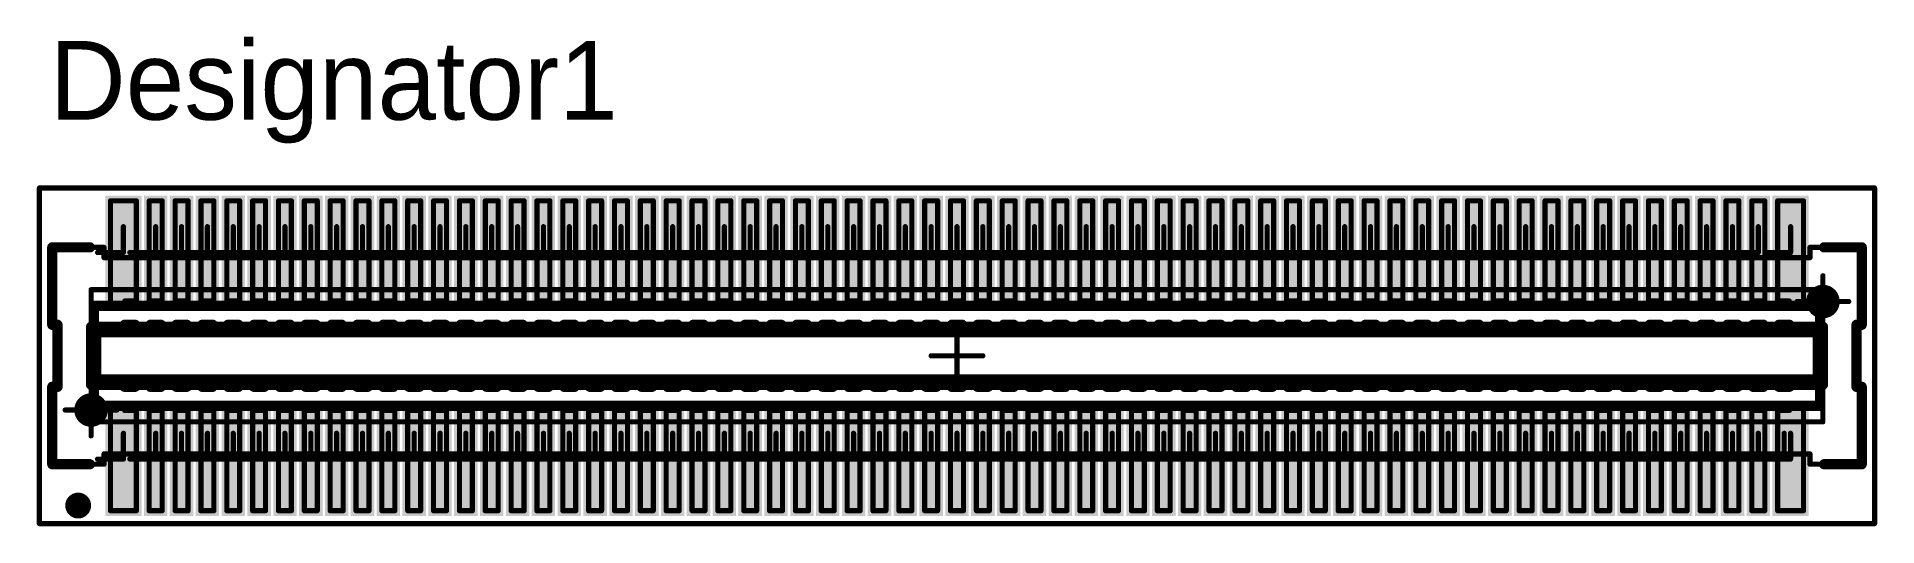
# Model space of a CAD drawing. Header units: millimetres. Extents: x 82.2 to 117.8, y 96.7 to 106.2.
import ezdxf

# ---------------------------------------------------------------- set-up
doc = ezdxf.new("R2010")
doc.units = ezdxf.units.MM
for name, color, linetype in [('BottomLayer', 5, 'Continuous'), ('BottomSolder', 6, 'Continuous'), ('Mechanical14', 56, 'Continuous'), ('Mechanical15', 56, 'Continuous'), ('Mechanical8', 56, 'Continuous'), ('MultiLayer', 9, 'Continuous'), ('PadHoleLayer', 156, 'Continuous'), ('TopLayer', 1, 'Continuous'), ('TopOverlay', 2, 'Continuous'), ('TopPaste', 8, 'Continuous'), ('TopSolder', 216, 'Continuous')]:
    doc.layers.add(name, color=color, linetype=linetype)

msp = doc.modelspace()

# ---------------------------------------------------------------- texts
at = {"layer": 'TopOverlay'}
msp.add_text('Designator1', height=1.524, dxfattribs=at).set_placement((82.448, 104.572))

# ---------------------------------------------------------------- blocks, each defined once
blk = doc.blocks.new('PANASONIC_AXK6SA3677YG_1')
at = {"layer": 'BottomLayer', "const_width": 0.25}
for points in [[(16.625, 1.05, 1), (16.875, 1.05, 1)], [(-16.875, -1.05, 1), (-16.625, -1.05, 1)]]:
    blk.add_lwpolyline(points, format="xyb", close=True, dxfattribs=at)
at = {"layer": 'BottomSolder', "const_width": 0.325}
for points in [[(16.588, 1.05, 1), (16.913, 1.05, 1)], [(-16.913, -1.05, 1), (-16.588, -1.05, 1)]]:
    blk.add_lwpolyline(points, format="xyb", close=True, dxfattribs=at)
at = {"layer": 'Mechanical14', "const_width": 0.1}
for points in [[(-17.5, 2.1), (-16.5, 2.1)], [(-17.5, 0.6), (-17.5, 2.1)], [(-16.5, 1.9), (-16.5, 2.1)], [(16.5, 2.1), (17.5, 2.1)], [(16.5, 1.9), (16.5, 2.1)], [(17.5, 0.6), (17.5, 2.1)], [(-16.5, 1.9), (16.5, 1.9)], [(-16.75, 1.28), (16.75, 1.28)], [(-16.75, -1.28), (-16.75, 1.28)], [(-16.75, 1.02), (-16.65, 0.92)], [(-16.75, 1.02), (16.75, 1.02)], [(-16.1, 1.06), (-15.9, 1.06)], [(-16.1, 1.02), (-16.1, 1.06)], [(-15.9, 1.02), (-15.9, 1.06)], [(-15.6, 1.06), (-15.4, 1.06)], [(-15.6, 1.02), (-15.6, 1.06)], [(-15.4, 1.02), (-15.4, 1.06)], [(-15.1, 1.06), (-14.9, 1.06)], [(-15.1, 1.02), (-15.1, 1.06)], [(-14.9, 1.02), (-14.9, 1.06)], [(-14.6, 1.06), (-14.4, 1.06)], [(-14.6, 1.02), (-14.6, 1.06)], [(-14.4, 1.02), (-14.4, 1.06)], [(-14.1, 1.06), (-13.9, 1.06)], [(-14.1, 1.02), (-14.1, 1.06)], [(-13.9, 1.02), (-13.9, 1.06)], [(-13.6, 1.06), (-13.4, 1.06)], [(-13.6, 1.02), (-13.6, 1.06)], [(-13.4, 1.02), (-13.4, 1.06)], [(-13.1, 1.06), (-12.9, 1.06)], [(-13.1, 1.02), (-13.1, 1.06)], [(-12.9, 1.02), (-12.9, 1.06)], [(-12.6, 1.06), (-12.4, 1.06)], [(-12.6, 1.02), (-12.6, 1.06)], [(-12.4, 1.02), (-12.4, 1.06)], [(-12.1, 1.06), (-11.9, 1.06)], [(-12.1, 1.02), (-12.1, 1.06)], [(-11.9, 1.02), (-11.9, 1.06)], [(-11.6, 1.06), (-11.4, 1.06)], [(-11.6, 1.02), (-11.6, 1.06)], [(-11.4, 1.02), (-11.4, 1.06)], [(-11.1, 1.06), (-10.9, 1.06)], [(-11.1, 1.02), (-11.1, 1.06)], [(-10.9, 1.02), (-10.9, 1.06)], [(-10.6, 1.06), (-10.4, 1.06)], [(-10.6, 1.02), (-10.6, 1.06)], [(-10.4, 1.02), (-10.4, 1.06)], [(-10.1, 1.06), (-9.9, 1.06)], [(-10.1, 1.02), (-10.1, 1.06)], [(-9.9, 1.02), (-9.9, 1.06)], [(-9.6, 1.06), (-9.4, 1.06)], [(-9.6, 1.02), (-9.6, 1.06)], [(-9.4, 1.02), (-9.4, 1.06)], [(-9.1, 1.06), (-8.9, 1.06)], [(-9.1, 1.02), (-9.1, 1.06)], [(-8.9, 1.02), (-8.9, 1.06)], [(-8.6, 1.06), (-8.4, 1.06)], [(-8.6, 1.02), (-8.6, 1.06)], [(-8.4, 1.02), (-8.4, 1.06)], [(-8.1, 1.06), (-7.9, 1.06)], [(-8.1, 1.02), (-8.1, 1.06)], [(-7.9, 1.02), (-7.9, 1.06)], [(-7.6, 1.06), (-7.4, 1.06)], [(-7.6, 1.02), (-7.6, 1.06)], [(-7.4, 1.02), (-7.4, 1.06)], [(-7.1, 1.06), (-6.9, 1.06)], [(-7.1, 1.02), (-7.1, 1.06)], [(-6.9, 1.02), (-6.9, 1.06)], [(-6.6, 1.06), (-6.4, 1.06)], [(-6.6, 1.02), (-6.6, 1.06)], [(-6.4, 1.02), (-6.4, 1.06)], [(-6.1, 1.06), (-5.9, 1.06)], [(-6.1, 1.02), (-6.1, 1.06)], [(-5.9, 1.02), (-5.9, 1.06)], [(-5.6, 1.06), (-5.4, 1.06)], [(-5.6, 1.02), (-5.6, 1.06)], [(-5.4, 1.02), (-5.4, 1.06)], [(-5.1, 1.06), (-4.9, 1.06)], [(-5.1, 1.02), (-5.1, 1.06)], [(-4.9, 1.02), (-4.9, 1.06)], [(-4.6, 1.06), (-4.4, 1.06)], [(-4.6, 1.02), (-4.6, 1.06)], [(-4.4, 1.02), (-4.4, 1.06)], [(-4.1, 1.06), (-3.9, 1.06)], [(-4.1, 1.02), (-4.1, 1.06)], [(-3.9, 1.02), (-3.9, 1.06)], [(-3.6, 1.06), (-3.4, 1.06)], [(-3.6, 1.02), (-3.6, 1.06)], [(-3.4, 1.02), (-3.4, 1.06)], [(-3.1, 1.06), (-2.9, 1.06)], [(-3.1, 1.02), (-3.1, 1.06)], [(-2.9, 1.02), (-2.9, 1.06)], [(-2.6, 1.06), (-2.4, 1.06)], [(-2.6, 1.02), (-2.6, 1.06)], [(-2.4, 1.02), (-2.4, 1.06)], [(-2.1, 1.06), (-1.9, 1.06)], [(-2.1, 1.02), (-2.1, 1.06)], [(-1.9, 1.02), (-1.9, 1.06)], [(-1.6, 1.06), (-1.4, 1.06)], [(-1.6, 1.02), (-1.6, 1.06)], [(-1.4, 1.02), (-1.4, 1.06)], [(-1.1, 1.06), (-0.9, 1.06)], [(-1.1, 1.02), (-1.1, 1.06)], [(-0.9, 1.02), (-0.9, 1.06)], [(-0.6, 1.06), (-0.4, 1.06)], [(-0.6, 1.02), (-0.6, 1.06)], [(-0.4, 1.02), (-0.4, 1.06)], [(-0.1, 1.06), (0.1, 1.06)], [(-0.1, 1.02), (-0.1, 1.06)], [(0.1, 1.02), (0.1, 1.06)], [(0.4, 1.06), (0.6, 1.06)], [(0.4, 1.02), (0.4, 1.06)], [(0.6, 1.02), (0.6, 1.06)], [(0.9, 1.06), (1.1, 1.06)], [(0.9, 1.02), (0.9, 1.06)], [(1.1, 1.02), (1.1, 1.06)], [(1.4, 1.06), (1.6, 1.06)], [(1.4, 1.02), (1.4, 1.06)], [(1.6, 1.02), (1.6, 1.06)], [(1.9, 1.06), (2.1, 1.06)], [(1.9, 1.02), (1.9, 1.06)], [(2.1, 1.02), (2.1, 1.06)], [(2.4, 1.06), (2.6, 1.06)], [(2.4, 1.02), (2.4, 1.06)], [(2.6, 1.02), (2.6, 1.06)], [(2.9, 1.06), (3.1, 1.06)], [(2.9, 1.02), (2.9, 1.06)], [(3.1, 1.02), (3.1, 1.06)], [(3.4, 1.06), (3.6, 1.06)], [(3.4, 1.02), (3.4, 1.06)], [(3.6, 1.02), (3.6, 1.06)], [(3.9, 1.06), (4.1, 1.06)], [(3.9, 1.02), (3.9, 1.06)], [(4.1, 1.02), (4.1, 1.06)], [(4.4, 1.06), (4.6, 1.06)], [(4.4, 1.02), (4.4, 1.06)], [(4.6, 1.02), (4.6, 1.06)], [(4.9, 1.06), (5.1, 1.06)], [(4.9, 1.02), (4.9, 1.06)], [(5.1, 1.02), (5.1, 1.06)], [(5.4, 1.06), (5.6, 1.06)], [(5.4, 1.02), (5.4, 1.06)], [(5.6, 1.02), (5.6, 1.06)], [(5.9, 1.06), (6.1, 1.06)], [(5.9, 1.02), (5.9, 1.06)], [(6.1, 1.02), (6.1, 1.06)], [(6.4, 1.06), (6.6, 1.06)], [(6.4, 1.02), (6.4, 1.06)], [(6.6, 1.02), (6.6, 1.06)], [(6.9, 1.06), (7.1, 1.06)], [(6.9, 1.02), (6.9, 1.06)], [(7.1, 1.02), (7.1, 1.06)], [(7.4, 1.06), (7.6, 1.06)], [(7.4, 1.02), (7.4, 1.06)], [(7.6, 1.02), (7.6, 1.06)], [(7.9, 1.06), (8.1, 1.06)], [(7.9, 1.02), (7.9, 1.06)], [(8.1, 1.02), (8.1, 1.06)], [(8.4, 1.06), (8.6, 1.06)], [(8.4, 1.02), (8.4, 1.06)], [(8.6, 1.02), (8.6, 1.06)], [(8.9, 1.06), (9.1, 1.06)], [(8.9, 1.02), (8.9, 1.06)], [(9.1, 1.02), (9.1, 1.06)], [(9.4, 1.06), (9.6, 1.06)], [(9.4, 1.02), (9.4, 1.06)], [(9.6, 1.02), (9.6, 1.06)], [(9.9, 1.06), (10.1, 1.06)], [(9.9, 1.02), (9.9, 1.06)], [(10.1, 1.02), (10.1, 1.06)], [(10.4, 1.06), (10.6, 1.06)], [(10.4, 1.02), (10.4, 1.06)], [(10.6, 1.02), (10.6, 1.06)], [(10.9, 1.06), (11.1, 1.06)], [(10.9, 1.02), (10.9, 1.06)], [(11.1, 1.02), (11.1, 1.06)], [(11.4, 1.06), (11.6, 1.06)], [(11.4, 1.02), (11.4, 1.06)], [(11.6, 1.02), (11.6, 1.06)], [(11.9, 1.06), (12.1, 1.06)], [(11.9, 1.02), (11.9, 1.06)], [(12.1, 1.02), (12.1, 1.06)], [(12.4, 1.06), (12.6, 1.06)], [(12.4, 1.02), (12.4, 1.06)], [(12.6, 1.02), (12.6, 1.06)], [(12.9, 1.06), (13.1, 1.06)], [(12.9, 1.02), (12.9, 1.06)], [(13.1, 1.02), (13.1, 1.06)], [(13.4, 1.06), (13.6, 1.06)], [(13.4, 1.02), (13.4, 1.06)], [(13.6, 1.02), (13.6, 1.06)], [(13.9, 1.06), (14.1, 1.06)], [(13.9, 1.02), (13.9, 1.06)], [(14.1, 1.02), (14.1, 1.06)], [(14.4, 1.06), (14.6, 1.06)], [(14.4, 1.02), (14.4, 1.06)], [(14.6, 1.02), (14.6, 1.06)], [(14.9, 1.06), (15.1, 1.06)], [(14.9, 1.02), (14.9, 1.06)], [(15.1, 1.02), (15.1, 1.06)], [(15.4, 1.06), (15.6, 1.06)], [(15.4, 1.02), (15.4, 1.06)], [(15.6, 1.02), (15.6, 1.06)], [(15.9, 1.06), (16.1, 1.06)], [(15.9, 1.02), (15.9, 1.06)], [(16.1, 1.02), (16.1, 1.06)], [(16.65, 0.92), (16.75, 1.02)], [(16.75, -1.28), (16.75, 1.28)], [(-16.65, -0.92), (-16.65, 0.92)], [(-16.65, 0.92), (16.65, 0.92)], [(16.65, -0.92), (16.65, 0.92)], [(-17.5, 0.6), (-17.4, 0.6)], [(-17.4, -0.6), (-17.4, 0.6)], [(17.4, -0.6), (17.4, 0.6)], [(17.4, 0.6), (17.5, 0.6)], [(-17.5, -0.6), (-17.4, -0.6)], [(-17.5, -2.1), (-17.5, -0.6)], [(17.4, -0.6), (17.5, -0.6)], [(17.5, -2.1), (17.5, -0.6)], [(-16.75, -1.02), (-16.65, -0.92)], [(-16.75, -1.02), (16.75, -1.02)], [(-16.65, -0.92), (16.65, -0.92)], [(-16.1, -1.06), (-16.1, -1.02)], [(-16.1, -1.06), (-15.9, -1.06)], [(-15.9, -1.06), (-15.9, -1.02)], [(-15.6, -1.06), (-15.6, -1.02)], [(-15.6, -1.06), (-15.4, -1.06)], [(-15.4, -1.06), (-15.4, -1.02)], [(-15.1, -1.06), (-15.1, -1.02)], [(-15.1, -1.06), (-14.9, -1.06)], [(-14.9, -1.06), (-14.9, -1.02)], [(-14.6, -1.06), (-14.6, -1.02)], [(-14.6, -1.06), (-14.4, -1.06)], [(-14.4, -1.06), (-14.4, -1.02)], [(-14.1, -1.06), (-14.1, -1.02)], [(-14.1, -1.06), (-13.9, -1.06)], [(-13.9, -1.06), (-13.9, -1.02)], [(-13.6, -1.06), (-13.6, -1.02)], [(-13.6, -1.06), (-13.4, -1.06)], [(-13.4, -1.06), (-13.4, -1.02)], [(-13.1, -1.06), (-13.1, -1.02)], [(-13.1, -1.06), (-12.9, -1.06)], [(-12.9, -1.06), (-12.9, -1.02)], [(-12.6, -1.06), (-12.6, -1.02)], [(-12.6, -1.06), (-12.4, -1.06)], [(-12.4, -1.06), (-12.4, -1.02)], [(-12.1, -1.06), (-12.1, -1.02)], [(-12.1, -1.06), (-11.9, -1.06)], [(-11.9, -1.06), (-11.9, -1.02)], [(-11.6, -1.06), (-11.6, -1.02)], [(-11.6, -1.06), (-11.4, -1.06)], [(-11.4, -1.06), (-11.4, -1.02)], [(-11.1, -1.06), (-11.1, -1.02)], [(-11.1, -1.06), (-10.9, -1.06)], [(-10.9, -1.06), (-10.9, -1.02)], [(-10.6, -1.06), (-10.6, -1.02)], [(-10.6, -1.06), (-10.4, -1.06)], [(-10.4, -1.06), (-10.4, -1.02)], [(-10.1, -1.06), (-10.1, -1.02)], [(-10.1, -1.06), (-9.9, -1.06)], [(-9.9, -1.06), (-9.9, -1.02)], [(-9.6, -1.06), (-9.6, -1.02)], [(-9.6, -1.06), (-9.4, -1.06)], [(-9.4, -1.06), (-9.4, -1.02)], [(-9.1, -1.06), (-9.1, -1.02)], [(-9.1, -1.06), (-8.9, -1.06)], [(-8.9, -1.06), (-8.9, -1.02)], [(-8.6, -1.06), (-8.6, -1.02)], [(-8.6, -1.06), (-8.4, -1.06)], [(-8.4, -1.06), (-8.4, -1.02)], [(-8.1, -1.06), (-8.1, -1.02)], [(-8.1, -1.06), (-7.9, -1.06)], [(-7.9, -1.06), (-7.9, -1.02)], [(-7.6, -1.06), (-7.6, -1.02)], [(-7.6, -1.06), (-7.4, -1.06)], [(-7.4, -1.06), (-7.4, -1.02)], [(-7.1, -1.06), (-7.1, -1.02)], [(-7.1, -1.06), (-6.9, -1.06)], [(-6.9, -1.06), (-6.9, -1.02)], [(-6.6, -1.06), (-6.6, -1.02)], [(-6.6, -1.06), (-6.4, -1.06)], [(-6.4, -1.06), (-6.4, -1.02)], [(-6.1, -1.06), (-6.1, -1.02)], [(-6.1, -1.06), (-5.9, -1.06)], [(-5.9, -1.06), (-5.9, -1.02)], [(-5.6, -1.06), (-5.6, -1.02)], [(-5.6, -1.06), (-5.4, -1.06)], [(-5.4, -1.06), (-5.4, -1.02)], [(-5.1, -1.06), (-5.1, -1.02)], [(-5.1, -1.06), (-4.9, -1.06)], [(-4.9, -1.06), (-4.9, -1.02)], [(-4.6, -1.06), (-4.6, -1.02)], [(-4.6, -1.06), (-4.4, -1.06)], [(-4.4, -1.06), (-4.4, -1.02)], [(-4.1, -1.06), (-4.1, -1.02)], [(-4.1, -1.06), (-3.9, -1.06)], [(-3.9, -1.06), (-3.9, -1.02)], [(-3.6, -1.06), (-3.6, -1.02)], [(-3.6, -1.06), (-3.4, -1.06)], [(-3.4, -1.06), (-3.4, -1.02)], [(-3.1, -1.06), (-3.1, -1.02)], [(-3.1, -1.06), (-2.9, -1.06)], [(-2.9, -1.06), (-2.9, -1.02)], [(-2.6, -1.06), (-2.6, -1.02)], [(-2.6, -1.06), (-2.4, -1.06)], [(-2.4, -1.06), (-2.4, -1.02)], [(-2.1, -1.06), (-2.1, -1.02)], [(-2.1, -1.06), (-1.9, -1.06)], [(-1.9, -1.06), (-1.9, -1.02)], [(-1.6, -1.06), (-1.6, -1.02)], [(-1.6, -1.06), (-1.4, -1.06)], [(-1.4, -1.06), (-1.4, -1.02)], [(-1.1, -1.06), (-1.1, -1.02)], [(-1.1, -1.06), (-0.9, -1.06)], [(-0.9, -1.06), (-0.9, -1.02)], [(-0.6, -1.06), (-0.6, -1.02)], [(-0.6, -1.06), (-0.4, -1.06)], [(-0.4, -1.06), (-0.4, -1.02)], [(-0.1, -1.06), (-0.1, -1.02)], [(-0.1, -1.06), (0.1, -1.06)], [(0.1, -1.06), (0.1, -1.02)], [(0.4, -1.06), (0.4, -1.02)], [(0.4, -1.06), (0.6, -1.06)], [(0.6, -1.06), (0.6, -1.02)], [(0.9, -1.06), (0.9, -1.02)], [(0.9, -1.06), (1.1, -1.06)], [(1.1, -1.06), (1.1, -1.02)], [(1.4, -1.06), (1.4, -1.02)], [(1.4, -1.06), (1.6, -1.06)], [(1.6, -1.06), (1.6, -1.02)], [(1.9, -1.06), (1.9, -1.02)], [(1.9, -1.06), (2.1, -1.06)], [(2.1, -1.06), (2.1, -1.02)], [(2.4, -1.06), (2.4, -1.02)], [(2.4, -1.06), (2.6, -1.06)], [(2.6, -1.06), (2.6, -1.02)], [(2.9, -1.06), (2.9, -1.02)], [(2.9, -1.06), (3.1, -1.06)], [(3.1, -1.06), (3.1, -1.02)], [(3.4, -1.06), (3.4, -1.02)], [(3.4, -1.06), (3.6, -1.06)], [(3.6, -1.06), (3.6, -1.02)], [(3.9, -1.06), (3.9, -1.02)], [(3.9, -1.06), (4.1, -1.06)], [(4.1, -1.06), (4.1, -1.02)], [(4.4, -1.06), (4.4, -1.02)], [(4.4, -1.06), (4.6, -1.06)], [(4.6, -1.06), (4.6, -1.02)], [(4.9, -1.06), (4.9, -1.02)], [(4.9, -1.06), (5.1, -1.06)], [(5.1, -1.06), (5.1, -1.02)], [(5.4, -1.06), (5.4, -1.02)], [(5.4, -1.06), (5.6, -1.06)], [(5.6, -1.06), (5.6, -1.02)], [(5.9, -1.06), (5.9, -1.02)], [(5.9, -1.06), (6.1, -1.06)], [(6.1, -1.06), (6.1, -1.02)], [(6.4, -1.06), (6.4, -1.02)], [(6.4, -1.06), (6.6, -1.06)], [(6.6, -1.06), (6.6, -1.02)], [(6.9, -1.06), (6.9, -1.02)], [(6.9, -1.06), (7.1, -1.06)], [(7.1, -1.06), (7.1, -1.02)], [(7.4, -1.06), (7.4, -1.02)], [(7.4, -1.06), (7.6, -1.06)], [(7.6, -1.06), (7.6, -1.02)], [(7.9, -1.06), (7.9, -1.02)], [(7.9, -1.06), (8.1, -1.06)], [(8.1, -1.06), (8.1, -1.02)], [(8.4, -1.06), (8.4, -1.02)], [(8.4, -1.06), (8.6, -1.06)], [(8.6, -1.06), (8.6, -1.02)], [(8.9, -1.06), (8.9, -1.02)], [(8.9, -1.06), (9.1, -1.06)], [(9.1, -1.06), (9.1, -1.02)], [(9.4, -1.06), (9.4, -1.02)], [(9.4, -1.06), (9.6, -1.06)], [(9.6, -1.06), (9.6, -1.02)], [(9.9, -1.06), (9.9, -1.02)], [(9.9, -1.06), (10.1, -1.06)], [(10.1, -1.06), (10.1, -1.02)], [(10.4, -1.06), (10.4, -1.02)], [(10.4, -1.06), (10.6, -1.06)], [(10.6, -1.06), (10.6, -1.02)], [(10.9, -1.06), (10.9, -1.02)], [(10.9, -1.06), (11.1, -1.06)], [(11.1, -1.06), (11.1, -1.02)], [(11.4, -1.06), (11.4, -1.02)], [(11.4, -1.06), (11.6, -1.06)], [(11.6, -1.06), (11.6, -1.02)], [(11.9, -1.06), (11.9, -1.02)], [(11.9, -1.06), (12.1, -1.06)], [(12.1, -1.06), (12.1, -1.02)], [(12.4, -1.06), (12.4, -1.02)], [(12.4, -1.06), (12.6, -1.06)], [(12.6, -1.06), (12.6, -1.02)], [(12.9, -1.06), (12.9, -1.02)], [(12.9, -1.06), (13.1, -1.06)], [(13.1, -1.06), (13.1, -1.02)], [(13.4, -1.06), (13.4, -1.02)], [(13.4, -1.06), (13.6, -1.06)], [(13.6, -1.06), (13.6, -1.02)], [(13.9, -1.06), (13.9, -1.02)], [(13.9, -1.06), (14.1, -1.06)], [(14.1, -1.06), (14.1, -1.02)], [(14.4, -1.06), (14.4, -1.02)], [(14.4, -1.06), (14.6, -1.06)], [(14.6, -1.06), (14.6, -1.02)], [(14.9, -1.06), (14.9, -1.02)], [(14.9, -1.06), (15.1, -1.06)], [(15.1, -1.06), (15.1, -1.02)], [(15.4, -1.06), (15.4, -1.02)], [(15.4, -1.06), (15.6, -1.06)], [(15.6, -1.06), (15.6, -1.02)], [(15.9, -1.06), (15.9, -1.02)], [(15.9, -1.06), (16.1, -1.06)], [(16.1, -1.06), (16.1, -1.02)], [(16.65, -0.92), (16.75, -1.02)], [(-16.75, -1.28), (16.75, -1.28)], [(-17.5, -2.1), (-16.5, -2.1)], [(-16.5, -2.1), (-16.5, -1.9)], [(-16.5, -1.9), (16.5, -1.9)], [(16.5, -2.1), (16.5, -1.9)], [(16.5, -2.1), (17.5, -2.1)]]:
    blk.add_lwpolyline(points, dxfattribs=at)
at = {"layer": 'Mechanical14', "const_width": 0.05}
for points in [[(-17.525, 2.1, 1), (-17.475, 2.1, 1)], [(-17.525, 2.1, 1), (-17.475, 2.1, 1)], [(-16.525, 2.1, 1), (-16.475, 2.1, 1)], [(-16.525, 2.1, 1), (-16.475, 2.1, 1)], [(16.475, 2.1, 1), (16.525, 2.1, 1)], [(16.475, 2.1, 1), (16.525, 2.1, 1)], [(17.475, 2.1, 1), (17.525, 2.1, 1)], [(17.475, 2.1, 1), (17.525, 2.1, 1)], [(-16.525, 1.9, 1), (-16.475, 1.9, 1)], [(-16.525, 1.9, 1), (-16.475, 1.9, 1)], [(16.475, 1.9, 1), (16.525, 1.9, 1)], [(16.475, 1.9, 1), (16.525, 1.9, 1)], [(-16.775, 1.28, 1), (-16.725, 1.28, 1)], [(-16.775, 1.28, 1), (-16.725, 1.28, 1)], [(-16.775, 1.02, 1), (-16.725, 1.02, 1)], [(-16.775, 1.02, 1), (-16.725, 1.02, 1)], [(-16.125, 1.06, 1), (-16.075, 1.06, 1)], [(-16.125, 1.06, 1), (-16.075, 1.06, 1)], [(-16.125, 1.02, 1), (-16.075, 1.02, 1)], [(-15.925, 1.06, 1), (-15.875, 1.06, 1)], [(-15.925, 1.06, 1), (-15.875, 1.06, 1)], [(-15.925, 1.02, 1), (-15.875, 1.02, 1)], [(-15.625, 1.06, 1), (-15.575, 1.06, 1)], [(-15.625, 1.06, 1), (-15.575, 1.06, 1)], [(-15.625, 1.02, 1), (-15.575, 1.02, 1)], [(-15.425, 1.06, 1), (-15.375, 1.06, 1)], [(-15.425, 1.06, 1), (-15.375, 1.06, 1)], [(-15.425, 1.02, 1), (-15.375, 1.02, 1)], [(-15.125, 1.06, 1), (-15.075, 1.06, 1)], [(-15.125, 1.06, 1), (-15.075, 1.06, 1)], [(-15.125, 1.02, 1), (-15.075, 1.02, 1)], [(-14.925, 1.06, 1), (-14.875, 1.06, 1)], [(-14.925, 1.06, 1), (-14.875, 1.06, 1)], [(-14.925, 1.02, 1), (-14.875, 1.02, 1)], [(-14.625, 1.06, 1), (-14.575, 1.06, 1)], [(-14.625, 1.06, 1), (-14.575, 1.06, 1)], [(-14.625, 1.02, 1), (-14.575, 1.02, 1)], [(-14.425, 1.06, 1), (-14.375, 1.06, 1)], [(-14.425, 1.06, 1), (-14.375, 1.06, 1)], [(-14.425, 1.02, 1), (-14.375, 1.02, 1)], [(-14.125, 1.06, 1), (-14.075, 1.06, 1)], [(-14.125, 1.06, 1), (-14.075, 1.06, 1)], [(-14.125, 1.02, 1), (-14.075, 1.02, 1)], [(-13.925, 1.06, 1), (-13.875, 1.06, 1)], [(-13.925, 1.06, 1), (-13.875, 1.06, 1)], [(-13.925, 1.02, 1), (-13.875, 1.02, 1)], [(-13.625, 1.06, 1), (-13.575, 1.06, 1)], [(-13.625, 1.06, 1), (-13.575, 1.06, 1)], [(-13.625, 1.02, 1), (-13.575, 1.02, 1)], [(-13.425, 1.06, 1), (-13.375, 1.06, 1)], [(-13.425, 1.06, 1), (-13.375, 1.06, 1)], [(-13.425, 1.02, 1), (-13.375, 1.02, 1)], [(-13.125, 1.06, 1), (-13.075, 1.06, 1)], [(-13.125, 1.06, 1), (-13.075, 1.06, 1)], [(-13.125, 1.02, 1), (-13.075, 1.02, 1)], [(-12.925, 1.06, 1), (-12.875, 1.06, 1)], [(-12.925, 1.06, 1), (-12.875, 1.06, 1)], [(-12.925, 1.02, 1), (-12.875, 1.02, 1)], [(-12.625, 1.06, 1), (-12.575, 1.06, 1)], [(-12.625, 1.06, 1), (-12.575, 1.06, 1)], [(-12.625, 1.02, 1), (-12.575, 1.02, 1)], [(-12.425, 1.06, 1), (-12.375, 1.06, 1)], [(-12.425, 1.06, 1), (-12.375, 1.06, 1)], [(-12.425, 1.02, 1), (-12.375, 1.02, 1)], [(-12.125, 1.06, 1), (-12.075, 1.06, 1)], [(-12.125, 1.06, 1), (-12.075, 1.06, 1)], [(-12.125, 1.02, 1), (-12.075, 1.02, 1)], [(-11.925, 1.06, 1), (-11.875, 1.06, 1)], [(-11.925, 1.06, 1), (-11.875, 1.06, 1)], [(-11.925, 1.02, 1), (-11.875, 1.02, 1)], [(-11.625, 1.06, 1), (-11.575, 1.06, 1)], [(-11.625, 1.06, 1), (-11.575, 1.06, 1)], [(-11.625, 1.02, 1), (-11.575, 1.02, 1)], [(-11.425, 1.06, 1), (-11.375, 1.06, 1)], [(-11.425, 1.06, 1), (-11.375, 1.06, 1)], [(-11.425, 1.02, 1), (-11.375, 1.02, 1)], [(-11.125, 1.06, 1), (-11.075, 1.06, 1)], [(-11.125, 1.06, 1), (-11.075, 1.06, 1)], [(-11.125, 1.02, 1), (-11.075, 1.02, 1)], [(-10.925, 1.06, 1), (-10.875, 1.06, 1)], [(-10.925, 1.06, 1), (-10.875, 1.06, 1)], [(-10.925, 1.02, 1), (-10.875, 1.02, 1)], [(-10.625, 1.06, 1), (-10.575, 1.06, 1)], [(-10.625, 1.06, 1), (-10.575, 1.06, 1)], [(-10.625, 1.02, 1), (-10.575, 1.02, 1)], [(-10.425, 1.06, 1), (-10.375, 1.06, 1)], [(-10.425, 1.06, 1), (-10.375, 1.06, 1)], [(-10.425, 1.02, 1), (-10.375, 1.02, 1)], [(-10.125, 1.06, 1), (-10.075, 1.06, 1)], [(-10.125, 1.06, 1), (-10.075, 1.06, 1)], [(-10.125, 1.02, 1), (-10.075, 1.02, 1)], [(-9.925, 1.06, 1), (-9.875, 1.06, 1)], [(-9.925, 1.06, 1), (-9.875, 1.06, 1)], [(-9.925, 1.02, 1), (-9.875, 1.02, 1)], [(-9.625, 1.06, 1), (-9.575, 1.06, 1)], [(-9.625, 1.06, 1), (-9.575, 1.06, 1)], [(-9.625, 1.02, 1), (-9.575, 1.02, 1)], [(-9.425, 1.06, 1), (-9.375, 1.06, 1)], [(-9.425, 1.06, 1), (-9.375, 1.06, 1)], [(-9.425, 1.02, 1), (-9.375, 1.02, 1)], [(-9.125, 1.06, 1), (-9.075, 1.06, 1)], [(-9.125, 1.06, 1), (-9.075, 1.06, 1)], [(-9.125, 1.02, 1), (-9.075, 1.02, 1)], [(-8.925, 1.06, 1), (-8.875, 1.06, 1)], [(-8.925, 1.06, 1), (-8.875, 1.06, 1)], [(-8.925, 1.02, 1), (-8.875, 1.02, 1)], [(-8.625, 1.06, 1), (-8.575, 1.06, 1)], [(-8.625, 1.06, 1), (-8.575, 1.06, 1)], [(-8.625, 1.02, 1), (-8.575, 1.02, 1)], [(-8.425, 1.06, 1), (-8.375, 1.06, 1)], [(-8.425, 1.06, 1), (-8.375, 1.06, 1)], [(-8.425, 1.02, 1), (-8.375, 1.02, 1)], [(-8.125, 1.06, 1), (-8.075, 1.06, 1)], [(-8.125, 1.06, 1), (-8.075, 1.06, 1)], [(-8.125, 1.02, 1), (-8.075, 1.02, 1)], [(-7.925, 1.06, 1), (-7.875, 1.06, 1)], [(-7.925, 1.06, 1), (-7.875, 1.06, 1)], [(-7.925, 1.02, 1), (-7.875, 1.02, 1)], [(-7.625, 1.06, 1), (-7.575, 1.06, 1)], [(-7.625, 1.06, 1), (-7.575, 1.06, 1)], [(-7.625, 1.02, 1), (-7.575, 1.02, 1)], [(-7.425, 1.06, 1), (-7.375, 1.06, 1)], [(-7.425, 1.06, 1), (-7.375, 1.06, 1)], [(-7.425, 1.02, 1), (-7.375, 1.02, 1)], [(-7.125, 1.06, 1), (-7.075, 1.06, 1)], [(-7.125, 1.06, 1), (-7.075, 1.06, 1)], [(-7.125, 1.02, 1), (-7.075, 1.02, 1)], [(-6.925, 1.06, 1), (-6.875, 1.06, 1)], [(-6.925, 1.06, 1), (-6.875, 1.06, 1)], [(-6.925, 1.02, 1), (-6.875, 1.02, 1)], [(-6.625, 1.06, 1), (-6.575, 1.06, 1)], [(-6.625, 1.06, 1), (-6.575, 1.06, 1)], [(-6.625, 1.02, 1), (-6.575, 1.02, 1)], [(-6.425, 1.06, 1), (-6.375, 1.06, 1)], [(-6.425, 1.06, 1), (-6.375, 1.06, 1)], [(-6.425, 1.02, 1), (-6.375, 1.02, 1)], [(-6.125, 1.06, 1), (-6.075, 1.06, 1)], [(-6.125, 1.06, 1), (-6.075, 1.06, 1)], [(-6.125, 1.02, 1), (-6.075, 1.02, 1)], [(-5.925, 1.06, 1), (-5.875, 1.06, 1)], [(-5.925, 1.06, 1), (-5.875, 1.06, 1)], [(-5.925, 1.02, 1), (-5.875, 1.02, 1)], [(-5.625, 1.06, 1), (-5.575, 1.06, 1)], [(-5.625, 1.06, 1), (-5.575, 1.06, 1)], [(-5.625, 1.02, 1), (-5.575, 1.02, 1)], [(-5.425, 1.06, 1), (-5.375, 1.06, 1)], [(-5.425, 1.06, 1), (-5.375, 1.06, 1)], [(-5.425, 1.02, 1), (-5.375, 1.02, 1)], [(-5.125, 1.06, 1), (-5.075, 1.06, 1)], [(-5.125, 1.06, 1), (-5.075, 1.06, 1)], [(-5.125, 1.02, 1), (-5.075, 1.02, 1)], [(-4.925, 1.06, 1), (-4.875, 1.06, 1)], [(-4.925, 1.06, 1), (-4.875, 1.06, 1)], [(-4.925, 1.02, 1), (-4.875, 1.02, 1)], [(-4.625, 1.06, 1), (-4.575, 1.06, 1)], [(-4.625, 1.06, 1), (-4.575, 1.06, 1)], [(-4.625, 1.02, 1), (-4.575, 1.02, 1)], [(-4.425, 1.06, 1), (-4.375, 1.06, 1)], [(-4.425, 1.06, 1), (-4.375, 1.06, 1)], [(-4.425, 1.02, 1), (-4.375, 1.02, 1)], [(-4.125, 1.06, 1), (-4.075, 1.06, 1)], [(-4.125, 1.06, 1), (-4.075, 1.06, 1)], [(-4.125, 1.02, 1), (-4.075, 1.02, 1)], [(-3.925, 1.06, 1), (-3.875, 1.06, 1)], [(-3.925, 1.06, 1), (-3.875, 1.06, 1)], [(-3.925, 1.02, 1), (-3.875, 1.02, 1)], [(-3.625, 1.06, 1), (-3.575, 1.06, 1)], [(-3.625, 1.06, 1), (-3.575, 1.06, 1)], [(-3.625, 1.02, 1), (-3.575, 1.02, 1)], [(-3.425, 1.06, 1), (-3.375, 1.06, 1)], [(-3.425, 1.06, 1), (-3.375, 1.06, 1)], [(-3.425, 1.02, 1), (-3.375, 1.02, 1)], [(-3.125, 1.06, 1), (-3.075, 1.06, 1)], [(-3.125, 1.06, 1), (-3.075, 1.06, 1)], [(-3.125, 1.02, 1), (-3.075, 1.02, 1)], [(-2.925, 1.06, 1), (-2.875, 1.06, 1)], [(-2.925, 1.06, 1), (-2.875, 1.06, 1)], [(-2.925, 1.02, 1), (-2.875, 1.02, 1)], [(-2.625, 1.06, 1), (-2.575, 1.06, 1)], [(-2.625, 1.06, 1), (-2.575, 1.06, 1)], [(-2.625, 1.02, 1), (-2.575, 1.02, 1)], [(-2.425, 1.06, 1), (-2.375, 1.06, 1)], [(-2.425, 1.06, 1), (-2.375, 1.06, 1)], [(-2.425, 1.02, 1), (-2.375, 1.02, 1)], [(-2.125, 1.06, 1), (-2.075, 1.06, 1)], [(-2.125, 1.06, 1), (-2.075, 1.06, 1)], [(-2.125, 1.02, 1), (-2.075, 1.02, 1)], [(-1.925, 1.06, 1), (-1.875, 1.06, 1)], [(-1.925, 1.06, 1), (-1.875, 1.06, 1)], [(-1.925, 1.02, 1), (-1.875, 1.02, 1)], [(-1.625, 1.06, 1), (-1.575, 1.06, 1)], [(-1.625, 1.06, 1), (-1.575, 1.06, 1)], [(-1.625, 1.02, 1), (-1.575, 1.02, 1)], [(-1.425, 1.06, 1), (-1.375, 1.06, 1)], [(-1.425, 1.06, 1), (-1.375, 1.06, 1)], [(-1.425, 1.02, 1), (-1.375, 1.02, 1)], [(-1.125, 1.06, 1), (-1.075, 1.06, 1)], [(-1.125, 1.06, 1), (-1.075, 1.06, 1)], [(-1.125, 1.02, 1), (-1.075, 1.02, 1)], [(-0.925, 1.06, 1), (-0.875, 1.06, 1)], [(-0.925, 1.06, 1), (-0.875, 1.06, 1)], [(-0.925, 1.02, 1), (-0.875, 1.02, 1)], [(-0.625, 1.06, 1), (-0.575, 1.06, 1)], [(-0.625, 1.06, 1), (-0.575, 1.06, 1)], [(-0.625, 1.02, 1), (-0.575, 1.02, 1)], [(-0.425, 1.06, 1), (-0.375, 1.06, 1)], [(-0.425, 1.06, 1), (-0.375, 1.06, 1)], [(-0.425, 1.02, 1), (-0.375, 1.02, 1)], [(-0.125, 1.06, 1), (-0.075, 1.06, 1)], [(-0.125, 1.06, 1), (-0.075, 1.06, 1)], [(-0.125, 1.02, 1), (-0.075, 1.02, 1)], [(0.075, 1.06, 1), (0.125, 1.06, 1)], [(0.075, 1.06, 1), (0.125, 1.06, 1)], [(0.075, 1.02, 1), (0.125, 1.02, 1)], [(0.375, 1.06, 1), (0.425, 1.06, 1)], [(0.375, 1.06, 1), (0.425, 1.06, 1)], [(0.375, 1.02, 1), (0.425, 1.02, 1)], [(0.575, 1.06, 1), (0.625, 1.06, 1)], [(0.575, 1.06, 1), (0.625, 1.06, 1)], [(0.575, 1.02, 1), (0.625, 1.02, 1)], [(0.875, 1.06, 1), (0.925, 1.06, 1)], [(0.875, 1.06, 1), (0.925, 1.06, 1)], [(0.875, 1.02, 1), (0.925, 1.02, 1)], [(1.075, 1.06, 1), (1.125, 1.06, 1)], [(1.075, 1.06, 1), (1.125, 1.06, 1)], [(1.075, 1.02, 1), (1.125, 1.02, 1)], [(1.375, 1.06, 1), (1.425, 1.06, 1)], [(1.375, 1.06, 1), (1.425, 1.06, 1)], [(1.375, 1.02, 1), (1.425, 1.02, 1)], [(1.575, 1.06, 1), (1.625, 1.06, 1)], [(1.575, 1.06, 1), (1.625, 1.06, 1)], [(1.575, 1.02, 1), (1.625, 1.02, 1)], [(1.875, 1.06, 1), (1.925, 1.06, 1)], [(1.875, 1.06, 1), (1.925, 1.06, 1)], [(1.875, 1.02, 1), (1.925, 1.02, 1)], [(2.075, 1.06, 1), (2.125, 1.06, 1)], [(2.075, 1.06, 1), (2.125, 1.06, 1)], [(2.075, 1.02, 1), (2.125, 1.02, 1)], [(2.375, 1.06, 1), (2.425, 1.06, 1)], [(2.375, 1.06, 1), (2.425, 1.06, 1)], [(2.375, 1.02, 1), (2.425, 1.02, 1)], [(2.575, 1.06, 1), (2.625, 1.06, 1)], [(2.575, 1.06, 1), (2.625, 1.06, 1)], [(2.575, 1.02, 1), (2.625, 1.02, 1)], [(2.875, 1.06, 1), (2.925, 1.06, 1)], [(2.875, 1.06, 1), (2.925, 1.06, 1)], [(2.875, 1.02, 1), (2.925, 1.02, 1)], [(3.075, 1.06, 1), (3.125, 1.06, 1)], [(3.075, 1.06, 1), (3.125, 1.06, 1)], [(3.075, 1.02, 1), (3.125, 1.02, 1)], [(3.375, 1.06, 1), (3.425, 1.06, 1)], [(3.375, 1.06, 1), (3.425, 1.06, 1)], [(3.375, 1.02, 1), (3.425, 1.02, 1)], [(3.575, 1.06, 1), (3.625, 1.06, 1)], [(3.575, 1.06, 1), (3.625, 1.06, 1)], [(3.575, 1.02, 1), (3.625, 1.02, 1)], [(3.875, 1.06, 1), (3.925, 1.06, 1)], [(3.875, 1.06, 1), (3.925, 1.06, 1)], [(3.875, 1.02, 1), (3.925, 1.02, 1)], [(4.075, 1.06, 1), (4.125, 1.06, 1)], [(4.075, 1.06, 1), (4.125, 1.06, 1)], [(4.075, 1.02, 1), (4.125, 1.02, 1)], [(4.375, 1.06, 1), (4.425, 1.06, 1)], [(4.375, 1.06, 1), (4.425, 1.06, 1)], [(4.375, 1.02, 1), (4.425, 1.02, 1)], [(4.575, 1.06, 1), (4.625, 1.06, 1)], [(4.575, 1.06, 1), (4.625, 1.06, 1)], [(4.575, 1.02, 1), (4.625, 1.02, 1)], [(4.875, 1.06, 1), (4.925, 1.06, 1)], [(4.875, 1.06, 1), (4.925, 1.06, 1)], [(4.875, 1.02, 1), (4.925, 1.02, 1)], [(5.075, 1.06, 1), (5.125, 1.06, 1)], [(5.075, 1.06, 1), (5.125, 1.06, 1)], [(5.075, 1.02, 1), (5.125, 1.02, 1)], [(5.375, 1.06, 1), (5.425, 1.06, 1)], [(5.375, 1.06, 1), (5.425, 1.06, 1)], [(5.375, 1.02, 1), (5.425, 1.02, 1)], [(5.575, 1.06, 1), (5.625, 1.06, 1)], [(5.575, 1.06, 1), (5.625, 1.06, 1)], [(5.575, 1.02, 1), (5.625, 1.02, 1)], [(5.875, 1.06, 1), (5.925, 1.06, 1)], [(5.875, 1.06, 1), (5.925, 1.06, 1)], [(5.875, 1.02, 1), (5.925, 1.02, 1)], [(6.075, 1.06, 1), (6.125, 1.06, 1)], [(6.075, 1.06, 1), (6.125, 1.06, 1)], [(6.075, 1.02, 1), (6.125, 1.02, 1)], [(6.375, 1.06, 1), (6.425, 1.06, 1)], [(6.375, 1.06, 1), (6.425, 1.06, 1)], [(6.375, 1.02, 1), (6.425, 1.02, 1)], [(6.575, 1.06, 1), (6.625, 1.06, 1)], [(6.575, 1.06, 1), (6.625, 1.06, 1)], [(6.575, 1.02, 1), (6.625, 1.02, 1)], [(6.875, 1.06, 1), (6.925, 1.06, 1)], [(6.875, 1.06, 1), (6.925, 1.06, 1)], [(6.875, 1.02, 1), (6.925, 1.02, 1)], [(7.075, 1.06, 1), (7.125, 1.06, 1)], [(7.075, 1.06, 1), (7.125, 1.06, 1)], [(7.075, 1.02, 1), (7.125, 1.02, 1)], [(7.375, 1.06, 1), (7.425, 1.06, 1)], [(7.375, 1.06, 1), (7.425, 1.06, 1)], [(7.375, 1.02, 1), (7.425, 1.02, 1)], [(7.575, 1.06, 1), (7.625, 1.06, 1)], [(7.575, 1.06, 1), (7.625, 1.06, 1)], [(7.575, 1.02, 1), (7.625, 1.02, 1)], [(7.875, 1.06, 1), (7.925, 1.06, 1)], [(7.875, 1.06, 1), (7.925, 1.06, 1)], [(7.875, 1.02, 1), (7.925, 1.02, 1)], [(8.075, 1.06, 1), (8.125, 1.06, 1)], [(8.075, 1.06, 1), (8.125, 1.06, 1)], [(8.075, 1.02, 1), (8.125, 1.02, 1)], [(8.375, 1.06, 1), (8.425, 1.06, 1)], [(8.375, 1.06, 1), (8.425, 1.06, 1)], [(8.375, 1.02, 1), (8.425, 1.02, 1)], [(8.575, 1.06, 1), (8.625, 1.06, 1)], [(8.575, 1.06, 1), (8.625, 1.06, 1)], [(8.575, 1.02, 1), (8.625, 1.02, 1)], [(8.875, 1.06, 1), (8.925, 1.06, 1)], [(8.875, 1.06, 1), (8.925, 1.06, 1)], [(8.875, 1.02, 1), (8.925, 1.02, 1)], [(9.075, 1.06, 1), (9.125, 1.06, 1)], [(9.075, 1.06, 1), (9.125, 1.06, 1)], [(9.075, 1.02, 1), (9.125, 1.02, 1)], [(9.375, 1.06, 1), (9.425, 1.06, 1)], [(9.375, 1.06, 1), (9.425, 1.06, 1)], [(9.375, 1.02, 1), (9.425, 1.02, 1)], [(9.575, 1.06, 1), (9.625, 1.06, 1)], [(9.575, 1.06, 1), (9.625, 1.06, 1)], [(9.575, 1.02, 1), (9.625, 1.02, 1)], [(9.875, 1.06, 1), (9.925, 1.06, 1)], [(9.875, 1.06, 1), (9.925, 1.06, 1)], [(9.875, 1.02, 1), (9.925, 1.02, 1)], [(10.075, 1.06, 1), (10.125, 1.06, 1)], [(10.075, 1.06, 1), (10.125, 1.06, 1)], [(10.075, 1.02, 1), (10.125, 1.02, 1)], [(10.375, 1.06, 1), (10.425, 1.06, 1)], [(10.375, 1.06, 1), (10.425, 1.06, 1)], [(10.375, 1.02, 1), (10.425, 1.02, 1)], [(10.575, 1.06, 1), (10.625, 1.06, 1)], [(10.575, 1.06, 1), (10.625, 1.06, 1)], [(10.575, 1.02, 1), (10.625, 1.02, 1)], [(10.875, 1.06, 1), (10.925, 1.06, 1)], [(10.875, 1.06, 1), (10.925, 1.06, 1)], [(10.875, 1.02, 1), (10.925, 1.02, 1)], [(11.075, 1.06, 1), (11.125, 1.06, 1)], [(11.075, 1.06, 1), (11.125, 1.06, 1)], [(11.075, 1.02, 1), (11.125, 1.02, 1)], [(11.375, 1.06, 1), (11.425, 1.06, 1)], [(11.375, 1.06, 1), (11.425, 1.06, 1)], [(11.375, 1.02, 1), (11.425, 1.02, 1)], [(11.575, 1.06, 1), (11.625, 1.06, 1)], [(11.575, 1.06, 1), (11.625, 1.06, 1)], [(11.575, 1.02, 1), (11.625, 1.02, 1)], [(11.875, 1.06, 1), (11.925, 1.06, 1)], [(11.875, 1.06, 1), (11.925, 1.06, 1)], [(11.875, 1.02, 1), (11.925, 1.02, 1)], [(12.075, 1.06, 1), (12.125, 1.06, 1)], [(12.075, 1.06, 1), (12.125, 1.06, 1)], [(12.075, 1.02, 1), (12.125, 1.02, 1)], [(12.375, 1.06, 1), (12.425, 1.06, 1)], [(12.375, 1.06, 1), (12.425, 1.06, 1)], [(12.375, 1.02, 1), (12.425, 1.02, 1)], [(12.575, 1.06, 1), (12.625, 1.06, 1)], [(12.575, 1.06, 1), (12.625, 1.06, 1)], [(12.575, 1.02, 1), (12.625, 1.02, 1)], [(12.875, 1.06, 1), (12.925, 1.06, 1)], [(12.875, 1.06, 1), (12.925, 1.06, 1)], [(12.875, 1.02, 1), (12.925, 1.02, 1)], [(13.075, 1.06, 1), (13.125, 1.06, 1)], [(13.075, 1.06, 1), (13.125, 1.06, 1)], [(13.075, 1.02, 1), (13.125, 1.02, 1)], [(13.375, 1.06, 1), (13.425, 1.06, 1)], [(13.375, 1.06, 1), (13.425, 1.06, 1)], [(13.375, 1.02, 1), (13.425, 1.02, 1)], [(13.575, 1.06, 1), (13.625, 1.06, 1)], [(13.575, 1.06, 1), (13.625, 1.06, 1)], [(13.575, 1.02, 1), (13.625, 1.02, 1)], [(13.875, 1.06, 1), (13.925, 1.06, 1)], [(13.875, 1.06, 1), (13.925, 1.06, 1)], [(13.875, 1.02, 1), (13.925, 1.02, 1)], [(14.075, 1.06, 1), (14.125, 1.06, 1)], [(14.075, 1.06, 1), (14.125, 1.06, 1)], [(14.075, 1.02, 1), (14.125, 1.02, 1)], [(14.375, 1.06, 1), (14.425, 1.06, 1)], [(14.375, 1.06, 1), (14.425, 1.06, 1)], [(14.375, 1.02, 1), (14.425, 1.02, 1)], [(14.575, 1.06, 1), (14.625, 1.06, 1)], [(14.575, 1.06, 1), (14.625, 1.06, 1)], [(14.575, 1.02, 1), (14.625, 1.02, 1)], [(14.875, 1.06, 1), (14.925, 1.06, 1)], [(14.875, 1.06, 1), (14.925, 1.06, 1)], [(14.875, 1.02, 1), (14.925, 1.02, 1)], [(15.075, 1.06, 1), (15.125, 1.06, 1)], [(15.075, 1.06, 1), (15.125, 1.06, 1)], [(15.075, 1.02, 1), (15.125, 1.02, 1)], [(15.375, 1.06, 1), (15.425, 1.06, 1)], [(15.375, 1.06, 1), (15.425, 1.06, 1)], [(15.375, 1.02, 1), (15.425, 1.02, 1)], [(15.575, 1.06, 1), (15.625, 1.06, 1)], [(15.575, 1.06, 1), (15.625, 1.06, 1)], [(15.575, 1.02, 1), (15.625, 1.02, 1)], [(15.875, 1.06, 1), (15.925, 1.06, 1)], [(15.875, 1.06, 1), (15.925, 1.06, 1)], [(15.875, 1.02, 1), (15.925, 1.02, 1)], [(16.075, 1.06, 1), (16.125, 1.06, 1)], [(16.075, 1.06, 1), (16.125, 1.06, 1)], [(16.075, 1.02, 1), (16.125, 1.02, 1)], [(16.725, 1.28, 1), (16.775, 1.28, 1)], [(16.725, 1.28, 1), (16.775, 1.28, 1)], [(16.725, 1.02, 1), (16.775, 1.02, 1)], [(16.725, 1.02, 1), (16.775, 1.02, 1)], [(-16.675, 0.92, 1), (-16.625, 0.92, 1)], [(-16.675, 0.92, 1), (-16.625, 0.92, 1)], [(-16.675, 0.92, 1), (-16.625, 0.92, 1)], [(16.625, 0.92, 1), (16.675, 0.92, 1)], [(16.625, 0.92, 1), (16.675, 0.92, 1)], [(16.625, 0.92, 1), (16.675, 0.92, 1)], [(-17.525, 0.6, 1), (-17.475, 0.6, 1)], [(-17.525, 0.6, 1), (-17.475, 0.6, 1)], [(-17.425, 0.6, 1), (-17.375, 0.6, 1)], [(-17.425, 0.6, 1), (-17.375, 0.6, 1)], [(17.375, 0.6, 1), (17.425, 0.6, 1)], [(17.375, 0.6, 1), (17.425, 0.6, 1)], [(17.475, 0.6, 1), (17.525, 0.6, 1)], [(17.475, 0.6, 1), (17.525, 0.6, 1)], [(-17.525, -0.6, 1), (-17.475, -0.6, 1)], [(-17.525, -0.6, 1), (-17.475, -0.6, 1)], [(-17.425, -0.6, 1), (-17.375, -0.6, 1)], [(-17.425, -0.6, 1), (-17.375, -0.6, 1)], [(17.375, -0.6, 1), (17.425, -0.6, 1)], [(17.375, -0.6, 1), (17.425, -0.6, 1)], [(17.475, -0.6, 1), (17.525, -0.6, 1)], [(17.475, -0.6, 1), (17.525, -0.6, 1)], [(-16.775, -1.02, 1), (-16.725, -1.02, 1)], [(-16.775, -1.02, 1), (-16.725, -1.02, 1)], [(-16.675, -0.92, 1), (-16.625, -0.92, 1)], [(-16.675, -0.92, 1), (-16.625, -0.92, 1)], [(-16.675, -0.92, 1), (-16.625, -0.92, 1)], [(-16.125, -1.02, 1), (-16.075, -1.02, 1)], [(-16.125, -1.06, 1), (-16.075, -1.06, 1)], [(-16.125, -1.06, 1), (-16.075, -1.06, 1)], [(-15.925, -1.02, 1), (-15.875, -1.02, 1)], [(-15.925, -1.06, 1), (-15.875, -1.06, 1)], [(-15.925, -1.06, 1), (-15.875, -1.06, 1)], [(-15.625, -1.02, 1), (-15.575, -1.02, 1)], [(-15.625, -1.06, 1), (-15.575, -1.06, 1)], [(-15.625, -1.06, 1), (-15.575, -1.06, 1)], [(-15.425, -1.02, 1), (-15.375, -1.02, 1)], [(-15.425, -1.06, 1), (-15.375, -1.06, 1)], [(-15.425, -1.06, 1), (-15.375, -1.06, 1)], [(-15.125, -1.02, 1), (-15.075, -1.02, 1)], [(-15.125, -1.06, 1), (-15.075, -1.06, 1)], [(-15.125, -1.06, 1), (-15.075, -1.06, 1)], [(-14.925, -1.02, 1), (-14.875, -1.02, 1)], [(-14.925, -1.06, 1), (-14.875, -1.06, 1)], [(-14.925, -1.06, 1), (-14.875, -1.06, 1)], [(-14.625, -1.02, 1), (-14.575, -1.02, 1)], [(-14.625, -1.06, 1), (-14.575, -1.06, 1)], [(-14.625, -1.06, 1), (-14.575, -1.06, 1)], [(-14.425, -1.02, 1), (-14.375, -1.02, 1)], [(-14.425, -1.06, 1), (-14.375, -1.06, 1)], [(-14.425, -1.06, 1), (-14.375, -1.06, 1)], [(-14.125, -1.02, 1), (-14.075, -1.02, 1)], [(-14.125, -1.06, 1), (-14.075, -1.06, 1)], [(-14.125, -1.06, 1), (-14.075, -1.06, 1)], [(-13.925, -1.02, 1), (-13.875, -1.02, 1)], [(-13.925, -1.06, 1), (-13.875, -1.06, 1)], [(-13.925, -1.06, 1), (-13.875, -1.06, 1)], [(-13.625, -1.02, 1), (-13.575, -1.02, 1)], [(-13.625, -1.06, 1), (-13.575, -1.06, 1)], [(-13.625, -1.06, 1), (-13.575, -1.06, 1)], [(-13.425, -1.02, 1), (-13.375, -1.02, 1)], [(-13.425, -1.06, 1), (-13.375, -1.06, 1)], [(-13.425, -1.06, 1), (-13.375, -1.06, 1)], [(-13.125, -1.02, 1), (-13.075, -1.02, 1)], [(-13.125, -1.06, 1), (-13.075, -1.06, 1)], [(-13.125, -1.06, 1), (-13.075, -1.06, 1)], [(-12.925, -1.02, 1), (-12.875, -1.02, 1)], [(-12.925, -1.06, 1), (-12.875, -1.06, 1)], [(-12.925, -1.06, 1), (-12.875, -1.06, 1)], [(-12.625, -1.02, 1), (-12.575, -1.02, 1)], [(-12.625, -1.06, 1), (-12.575, -1.06, 1)], [(-12.625, -1.06, 1), (-12.575, -1.06, 1)], [(-12.425, -1.02, 1), (-12.375, -1.02, 1)], [(-12.425, -1.06, 1), (-12.375, -1.06, 1)], [(-12.425, -1.06, 1), (-12.375, -1.06, 1)], [(-12.125, -1.02, 1), (-12.075, -1.02, 1)], [(-12.125, -1.06, 1), (-12.075, -1.06, 1)], [(-12.125, -1.06, 1), (-12.075, -1.06, 1)], [(-11.925, -1.02, 1), (-11.875, -1.02, 1)], [(-11.925, -1.06, 1), (-11.875, -1.06, 1)], [(-11.925, -1.06, 1), (-11.875, -1.06, 1)], [(-11.625, -1.02, 1), (-11.575, -1.02, 1)], [(-11.625, -1.06, 1), (-11.575, -1.06, 1)], [(-11.625, -1.06, 1), (-11.575, -1.06, 1)], [(-11.425, -1.02, 1), (-11.375, -1.02, 1)], [(-11.425, -1.06, 1), (-11.375, -1.06, 1)], [(-11.425, -1.06, 1), (-11.375, -1.06, 1)], [(-11.125, -1.02, 1), (-11.075, -1.02, 1)], [(-11.125, -1.06, 1), (-11.075, -1.06, 1)], [(-11.125, -1.06, 1), (-11.075, -1.06, 1)], [(-10.925, -1.02, 1), (-10.875, -1.02, 1)], [(-10.925, -1.06, 1), (-10.875, -1.06, 1)], [(-10.925, -1.06, 1), (-10.875, -1.06, 1)], [(-10.625, -1.02, 1), (-10.575, -1.02, 1)], [(-10.625, -1.06, 1), (-10.575, -1.06, 1)], [(-10.625, -1.06, 1), (-10.575, -1.06, 1)], [(-10.425, -1.02, 1), (-10.375, -1.02, 1)], [(-10.425, -1.06, 1), (-10.375, -1.06, 1)], [(-10.425, -1.06, 1), (-10.375, -1.06, 1)], [(-10.125, -1.02, 1), (-10.075, -1.02, 1)], [(-10.125, -1.06, 1), (-10.075, -1.06, 1)], [(-10.125, -1.06, 1), (-10.075, -1.06, 1)], [(-9.925, -1.02, 1), (-9.875, -1.02, 1)], [(-9.925, -1.06, 1), (-9.875, -1.06, 1)], [(-9.925, -1.06, 1), (-9.875, -1.06, 1)], [(-9.625, -1.02, 1), (-9.575, -1.02, 1)], [(-9.625, -1.06, 1), (-9.575, -1.06, 1)], [(-9.625, -1.06, 1), (-9.575, -1.06, 1)], [(-9.425, -1.02, 1), (-9.375, -1.02, 1)], [(-9.425, -1.06, 1), (-9.375, -1.06, 1)], [(-9.425, -1.06, 1), (-9.375, -1.06, 1)], [(-9.125, -1.02, 1), (-9.075, -1.02, 1)], [(-9.125, -1.06, 1), (-9.075, -1.06, 1)], [(-9.125, -1.06, 1), (-9.075, -1.06, 1)], [(-8.925, -1.02, 1), (-8.875, -1.02, 1)], [(-8.925, -1.06, 1), (-8.875, -1.06, 1)], [(-8.925, -1.06, 1), (-8.875, -1.06, 1)], [(-8.625, -1.02, 1), (-8.575, -1.02, 1)], [(-8.625, -1.06, 1), (-8.575, -1.06, 1)], [(-8.625, -1.06, 1), (-8.575, -1.06, 1)], [(-8.425, -1.02, 1), (-8.375, -1.02, 1)], [(-8.425, -1.06, 1), (-8.375, -1.06, 1)], [(-8.425, -1.06, 1), (-8.375, -1.06, 1)], [(-8.125, -1.02, 1), (-8.075, -1.02, 1)], [(-8.125, -1.06, 1), (-8.075, -1.06, 1)], [(-8.125, -1.06, 1), (-8.075, -1.06, 1)], [(-7.925, -1.02, 1), (-7.875, -1.02, 1)], [(-7.925, -1.06, 1), (-7.875, -1.06, 1)], [(-7.925, -1.06, 1), (-7.875, -1.06, 1)], [(-7.625, -1.02, 1), (-7.575, -1.02, 1)], [(-7.625, -1.06, 1), (-7.575, -1.06, 1)], [(-7.625, -1.06, 1), (-7.575, -1.06, 1)], [(-7.425, -1.02, 1), (-7.375, -1.02, 1)], [(-7.425, -1.06, 1), (-7.375, -1.06, 1)], [(-7.425, -1.06, 1), (-7.375, -1.06, 1)], [(-7.125, -1.02, 1), (-7.075, -1.02, 1)], [(-7.125, -1.06, 1), (-7.075, -1.06, 1)], [(-7.125, -1.06, 1), (-7.075, -1.06, 1)], [(-6.925, -1.02, 1), (-6.875, -1.02, 1)], [(-6.925, -1.06, 1), (-6.875, -1.06, 1)], [(-6.925, -1.06, 1), (-6.875, -1.06, 1)], [(-6.625, -1.02, 1), (-6.575, -1.02, 1)], [(-6.625, -1.06, 1), (-6.575, -1.06, 1)], [(-6.625, -1.06, 1), (-6.575, -1.06, 1)], [(-6.425, -1.02, 1), (-6.375, -1.02, 1)], [(-6.425, -1.06, 1), (-6.375, -1.06, 1)], [(-6.425, -1.06, 1), (-6.375, -1.06, 1)], [(-6.125, -1.02, 1), (-6.075, -1.02, 1)], [(-6.125, -1.06, 1), (-6.075, -1.06, 1)], [(-6.125, -1.06, 1), (-6.075, -1.06, 1)], [(-5.925, -1.02, 1), (-5.875, -1.02, 1)], [(-5.925, -1.06, 1), (-5.875, -1.06, 1)], [(-5.925, -1.06, 1), (-5.875, -1.06, 1)], [(-5.625, -1.02, 1), (-5.575, -1.02, 1)], [(-5.625, -1.06, 1), (-5.575, -1.06, 1)], [(-5.625, -1.06, 1), (-5.575, -1.06, 1)], [(-5.425, -1.02, 1), (-5.375, -1.02, 1)], [(-5.425, -1.06, 1), (-5.375, -1.06, 1)], [(-5.425, -1.06, 1), (-5.375, -1.06, 1)], [(-5.125, -1.02, 1), (-5.075, -1.02, 1)], [(-5.125, -1.06, 1), (-5.075, -1.06, 1)], [(-5.125, -1.06, 1), (-5.075, -1.06, 1)], [(-4.925, -1.02, 1), (-4.875, -1.02, 1)], [(-4.925, -1.06, 1), (-4.875, -1.06, 1)], [(-4.925, -1.06, 1), (-4.875, -1.06, 1)], [(-4.625, -1.02, 1), (-4.575, -1.02, 1)], [(-4.625, -1.06, 1), (-4.575, -1.06, 1)], [(-4.625, -1.06, 1), (-4.575, -1.06, 1)], [(-4.425, -1.02, 1), (-4.375, -1.02, 1)], [(-4.425, -1.06, 1), (-4.375, -1.06, 1)], [(-4.425, -1.06, 1), (-4.375, -1.06, 1)], [(-4.125, -1.02, 1), (-4.075, -1.02, 1)], [(-4.125, -1.06, 1), (-4.075, -1.06, 1)], [(-4.125, -1.06, 1), (-4.075, -1.06, 1)], [(-3.925, -1.02, 1), (-3.875, -1.02, 1)], [(-3.925, -1.06, 1), (-3.875, -1.06, 1)], [(-3.925, -1.06, 1), (-3.875, -1.06, 1)], [(-3.625, -1.02, 1), (-3.575, -1.02, 1)], [(-3.625, -1.06, 1), (-3.575, -1.06, 1)], [(-3.625, -1.06, 1), (-3.575, -1.06, 1)], [(-3.425, -1.02, 1), (-3.375, -1.02, 1)], [(-3.425, -1.06, 1), (-3.375, -1.06, 1)], [(-3.425, -1.06, 1), (-3.375, -1.06, 1)], [(-3.125, -1.02, 1), (-3.075, -1.02, 1)], [(-3.125, -1.06, 1), (-3.075, -1.06, 1)], [(-3.125, -1.06, 1), (-3.075, -1.06, 1)], [(-2.925, -1.02, 1), (-2.875, -1.02, 1)], [(-2.925, -1.06, 1), (-2.875, -1.06, 1)], [(-2.925, -1.06, 1), (-2.875, -1.06, 1)], [(-2.625, -1.02, 1), (-2.575, -1.02, 1)], [(-2.625, -1.06, 1), (-2.575, -1.06, 1)], [(-2.625, -1.06, 1), (-2.575, -1.06, 1)], [(-2.425, -1.02, 1), (-2.375, -1.02, 1)], [(-2.425, -1.06, 1), (-2.375, -1.06, 1)], [(-2.425, -1.06, 1), (-2.375, -1.06, 1)], [(-2.125, -1.02, 1), (-2.075, -1.02, 1)], [(-2.125, -1.06, 1), (-2.075, -1.06, 1)], [(-2.125, -1.06, 1), (-2.075, -1.06, 1)], [(-1.925, -1.02, 1), (-1.875, -1.02, 1)], [(-1.925, -1.06, 1), (-1.875, -1.06, 1)], [(-1.925, -1.06, 1), (-1.875, -1.06, 1)], [(-1.625, -1.02, 1), (-1.575, -1.02, 1)], [(-1.625, -1.06, 1), (-1.575, -1.06, 1)], [(-1.625, -1.06, 1), (-1.575, -1.06, 1)], [(-1.425, -1.02, 1), (-1.375, -1.02, 1)], [(-1.425, -1.06, 1), (-1.375, -1.06, 1)], [(-1.425, -1.06, 1), (-1.375, -1.06, 1)], [(-1.125, -1.02, 1), (-1.075, -1.02, 1)], [(-1.125, -1.06, 1), (-1.075, -1.06, 1)], [(-1.125, -1.06, 1), (-1.075, -1.06, 1)], [(-0.925, -1.02, 1), (-0.875, -1.02, 1)], [(-0.925, -1.06, 1), (-0.875, -1.06, 1)], [(-0.925, -1.06, 1), (-0.875, -1.06, 1)], [(-0.625, -1.02, 1), (-0.575, -1.02, 1)], [(-0.625, -1.06, 1), (-0.575, -1.06, 1)], [(-0.625, -1.06, 1), (-0.575, -1.06, 1)], [(-0.425, -1.02, 1), (-0.375, -1.02, 1)], [(-0.425, -1.06, 1), (-0.375, -1.06, 1)], [(-0.425, -1.06, 1), (-0.375, -1.06, 1)], [(-0.125, -1.02, 1), (-0.075, -1.02, 1)], [(-0.125, -1.06, 1), (-0.075, -1.06, 1)], [(-0.125, -1.06, 1), (-0.075, -1.06, 1)], [(0.075, -1.02, 1), (0.125, -1.02, 1)], [(0.075, -1.06, 1), (0.125, -1.06, 1)], [(0.075, -1.06, 1), (0.125, -1.06, 1)], [(0.375, -1.02, 1), (0.425, -1.02, 1)], [(0.375, -1.06, 1), (0.425, -1.06, 1)], [(0.375, -1.06, 1), (0.425, -1.06, 1)], [(0.575, -1.02, 1), (0.625, -1.02, 1)], [(0.575, -1.06, 1), (0.625, -1.06, 1)], [(0.575, -1.06, 1), (0.625, -1.06, 1)], [(0.875, -1.02, 1), (0.925, -1.02, 1)], [(0.875, -1.06, 1), (0.925, -1.06, 1)], [(0.875, -1.06, 1), (0.925, -1.06, 1)], [(1.075, -1.02, 1), (1.125, -1.02, 1)], [(1.075, -1.06, 1), (1.125, -1.06, 1)], [(1.075, -1.06, 1), (1.125, -1.06, 1)], [(1.375, -1.02, 1), (1.425, -1.02, 1)], [(1.375, -1.06, 1), (1.425, -1.06, 1)], [(1.375, -1.06, 1), (1.425, -1.06, 1)], [(1.575, -1.02, 1), (1.625, -1.02, 1)], [(1.575, -1.06, 1), (1.625, -1.06, 1)], [(1.575, -1.06, 1), (1.625, -1.06, 1)], [(1.875, -1.02, 1), (1.925, -1.02, 1)], [(1.875, -1.06, 1), (1.925, -1.06, 1)], [(1.875, -1.06, 1), (1.925, -1.06, 1)], [(2.075, -1.02, 1), (2.125, -1.02, 1)], [(2.075, -1.06, 1), (2.125, -1.06, 1)], [(2.075, -1.06, 1), (2.125, -1.06, 1)], [(2.375, -1.02, 1), (2.425, -1.02, 1)], [(2.375, -1.06, 1), (2.425, -1.06, 1)], [(2.375, -1.06, 1), (2.425, -1.06, 1)], [(2.575, -1.02, 1), (2.625, -1.02, 1)], [(2.575, -1.06, 1), (2.625, -1.06, 1)], [(2.575, -1.06, 1), (2.625, -1.06, 1)], [(2.875, -1.02, 1), (2.925, -1.02, 1)], [(2.875, -1.06, 1), (2.925, -1.06, 1)], [(2.875, -1.06, 1), (2.925, -1.06, 1)], [(3.075, -1.02, 1), (3.125, -1.02, 1)], [(3.075, -1.06, 1), (3.125, -1.06, 1)], [(3.075, -1.06, 1), (3.125, -1.06, 1)], [(3.375, -1.02, 1), (3.425, -1.02, 1)], [(3.375, -1.06, 1), (3.425, -1.06, 1)], [(3.375, -1.06, 1), (3.425, -1.06, 1)], [(3.575, -1.02, 1), (3.625, -1.02, 1)], [(3.575, -1.06, 1), (3.625, -1.06, 1)], [(3.575, -1.06, 1), (3.625, -1.06, 1)], [(3.875, -1.02, 1), (3.925, -1.02, 1)], [(3.875, -1.06, 1), (3.925, -1.06, 1)], [(3.875, -1.06, 1), (3.925, -1.06, 1)], [(4.075, -1.02, 1), (4.125, -1.02, 1)], [(4.075, -1.06, 1), (4.125, -1.06, 1)], [(4.075, -1.06, 1), (4.125, -1.06, 1)], [(4.375, -1.02, 1), (4.425, -1.02, 1)], [(4.375, -1.06, 1), (4.425, -1.06, 1)], [(4.375, -1.06, 1), (4.425, -1.06, 1)], [(4.575, -1.02, 1), (4.625, -1.02, 1)], [(4.575, -1.06, 1), (4.625, -1.06, 1)], [(4.575, -1.06, 1), (4.625, -1.06, 1)], [(4.875, -1.02, 1), (4.925, -1.02, 1)], [(4.875, -1.06, 1), (4.925, -1.06, 1)], [(4.875, -1.06, 1), (4.925, -1.06, 1)], [(5.075, -1.02, 1), (5.125, -1.02, 1)], [(5.075, -1.06, 1), (5.125, -1.06, 1)], [(5.075, -1.06, 1), (5.125, -1.06, 1)], [(5.375, -1.02, 1), (5.425, -1.02, 1)], [(5.375, -1.06, 1), (5.425, -1.06, 1)], [(5.375, -1.06, 1), (5.425, -1.06, 1)], [(5.575, -1.02, 1), (5.625, -1.02, 1)], [(5.575, -1.06, 1), (5.625, -1.06, 1)], [(5.575, -1.06, 1), (5.625, -1.06, 1)], [(5.875, -1.02, 1), (5.925, -1.02, 1)], [(5.875, -1.06, 1), (5.925, -1.06, 1)], [(5.875, -1.06, 1), (5.925, -1.06, 1)], [(6.075, -1.02, 1), (6.125, -1.02, 1)], [(6.075, -1.06, 1), (6.125, -1.06, 1)], [(6.075, -1.06, 1), (6.125, -1.06, 1)], [(6.375, -1.02, 1), (6.425, -1.02, 1)], [(6.375, -1.06, 1), (6.425, -1.06, 1)], [(6.375, -1.06, 1), (6.425, -1.06, 1)], [(6.575, -1.02, 1), (6.625, -1.02, 1)], [(6.575, -1.06, 1), (6.625, -1.06, 1)], [(6.575, -1.06, 1), (6.625, -1.06, 1)], [(6.875, -1.02, 1), (6.925, -1.02, 1)], [(6.875, -1.06, 1), (6.925, -1.06, 1)], [(6.875, -1.06, 1), (6.925, -1.06, 1)], [(7.075, -1.02, 1), (7.125, -1.02, 1)], [(7.075, -1.06, 1), (7.125, -1.06, 1)], [(7.075, -1.06, 1), (7.125, -1.06, 1)], [(7.375, -1.02, 1), (7.425, -1.02, 1)], [(7.375, -1.06, 1), (7.425, -1.06, 1)], [(7.375, -1.06, 1), (7.425, -1.06, 1)], [(7.575, -1.02, 1), (7.625, -1.02, 1)], [(7.575, -1.06, 1), (7.625, -1.06, 1)], [(7.575, -1.06, 1), (7.625, -1.06, 1)], [(7.875, -1.02, 1), (7.925, -1.02, 1)], [(7.875, -1.06, 1), (7.925, -1.06, 1)], [(7.875, -1.06, 1), (7.925, -1.06, 1)], [(8.075, -1.02, 1), (8.125, -1.02, 1)], [(8.075, -1.06, 1), (8.125, -1.06, 1)], [(8.075, -1.06, 1), (8.125, -1.06, 1)], [(8.375, -1.02, 1), (8.425, -1.02, 1)], [(8.375, -1.06, 1), (8.425, -1.06, 1)], [(8.375, -1.06, 1), (8.425, -1.06, 1)], [(8.575, -1.02, 1), (8.625, -1.02, 1)], [(8.575, -1.06, 1), (8.625, -1.06, 1)], [(8.575, -1.06, 1), (8.625, -1.06, 1)], [(8.875, -1.02, 1), (8.925, -1.02, 1)], [(8.875, -1.06, 1), (8.925, -1.06, 1)], [(8.875, -1.06, 1), (8.925, -1.06, 1)], [(9.075, -1.02, 1), (9.125, -1.02, 1)], [(9.075, -1.06, 1), (9.125, -1.06, 1)], [(9.075, -1.06, 1), (9.125, -1.06, 1)], [(9.375, -1.02, 1), (9.425, -1.02, 1)], [(9.375, -1.06, 1), (9.425, -1.06, 1)], [(9.375, -1.06, 1), (9.425, -1.06, 1)], [(9.575, -1.02, 1), (9.625, -1.02, 1)], [(9.575, -1.06, 1), (9.625, -1.06, 1)], [(9.575, -1.06, 1), (9.625, -1.06, 1)], [(9.875, -1.02, 1), (9.925, -1.02, 1)], [(9.875, -1.06, 1), (9.925, -1.06, 1)], [(9.875, -1.06, 1), (9.925, -1.06, 1)], [(10.075, -1.02, 1), (10.125, -1.02, 1)], [(10.075, -1.06, 1), (10.125, -1.06, 1)], [(10.075, -1.06, 1), (10.125, -1.06, 1)], [(10.375, -1.02, 1), (10.425, -1.02, 1)], [(10.375, -1.06, 1), (10.425, -1.06, 1)], [(10.375, -1.06, 1), (10.425, -1.06, 1)], [(10.575, -1.02, 1), (10.625, -1.02, 1)], [(10.575, -1.06, 1), (10.625, -1.06, 1)], [(10.575, -1.06, 1), (10.625, -1.06, 1)], [(10.875, -1.02, 1), (10.925, -1.02, 1)], [(10.875, -1.06, 1), (10.925, -1.06, 1)], [(10.875, -1.06, 1), (10.925, -1.06, 1)], [(11.075, -1.02, 1), (11.125, -1.02, 1)], [(11.075, -1.06, 1), (11.125, -1.06, 1)], [(11.075, -1.06, 1), (11.125, -1.06, 1)], [(11.375, -1.02, 1), (11.425, -1.02, 1)], [(11.375, -1.06, 1), (11.425, -1.06, 1)], [(11.375, -1.06, 1), (11.425, -1.06, 1)], [(11.575, -1.02, 1), (11.625, -1.02, 1)], [(11.575, -1.06, 1), (11.625, -1.06, 1)], [(11.575, -1.06, 1), (11.625, -1.06, 1)], [(11.875, -1.02, 1), (11.925, -1.02, 1)], [(11.875, -1.06, 1), (11.925, -1.06, 1)], [(11.875, -1.06, 1), (11.925, -1.06, 1)], [(12.075, -1.02, 1), (12.125, -1.02, 1)], [(12.075, -1.06, 1), (12.125, -1.06, 1)], [(12.075, -1.06, 1), (12.125, -1.06, 1)], [(12.375, -1.02, 1), (12.425, -1.02, 1)], [(12.375, -1.06, 1), (12.425, -1.06, 1)], [(12.375, -1.06, 1), (12.425, -1.06, 1)], [(12.575, -1.02, 1), (12.625, -1.02, 1)], [(12.575, -1.06, 1), (12.625, -1.06, 1)], [(12.575, -1.06, 1), (12.625, -1.06, 1)], [(12.875, -1.02, 1), (12.925, -1.02, 1)], [(12.875, -1.06, 1), (12.925, -1.06, 1)], [(12.875, -1.06, 1), (12.925, -1.06, 1)], [(13.075, -1.02, 1), (13.125, -1.02, 1)], [(13.075, -1.06, 1), (13.125, -1.06, 1)], [(13.075, -1.06, 1), (13.125, -1.06, 1)], [(13.375, -1.02, 1), (13.425, -1.02, 1)], [(13.375, -1.06, 1), (13.425, -1.06, 1)], [(13.375, -1.06, 1), (13.425, -1.06, 1)], [(13.575, -1.02, 1), (13.625, -1.02, 1)], [(13.575, -1.06, 1), (13.625, -1.06, 1)], [(13.575, -1.06, 1), (13.625, -1.06, 1)], [(13.875, -1.02, 1), (13.925, -1.02, 1)], [(13.875, -1.06, 1), (13.925, -1.06, 1)], [(13.875, -1.06, 1), (13.925, -1.06, 1)], [(14.075, -1.02, 1), (14.125, -1.02, 1)], [(14.075, -1.06, 1), (14.125, -1.06, 1)], [(14.075, -1.06, 1), (14.125, -1.06, 1)], [(14.375, -1.02, 1), (14.425, -1.02, 1)], [(14.375, -1.06, 1), (14.425, -1.06, 1)], [(14.375, -1.06, 1), (14.425, -1.06, 1)], [(14.575, -1.02, 1), (14.625, -1.02, 1)], [(14.575, -1.06, 1), (14.625, -1.06, 1)], [(14.575, -1.06, 1), (14.625, -1.06, 1)], [(14.875, -1.02, 1), (14.925, -1.02, 1)], [(14.875, -1.06, 1), (14.925, -1.06, 1)], [(14.875, -1.06, 1), (14.925, -1.06, 1)], [(15.075, -1.02, 1), (15.125, -1.02, 1)], [(15.075, -1.06, 1), (15.125, -1.06, 1)], [(15.075, -1.06, 1), (15.125, -1.06, 1)], [(15.375, -1.02, 1), (15.425, -1.02, 1)], [(15.375, -1.06, 1), (15.425, -1.06, 1)], [(15.375, -1.06, 1), (15.425, -1.06, 1)], [(15.575, -1.02, 1), (15.625, -1.02, 1)], [(15.575, -1.06, 1), (15.625, -1.06, 1)], [(15.575, -1.06, 1), (15.625, -1.06, 1)], [(15.875, -1.02, 1), (15.925, -1.02, 1)], [(15.875, -1.06, 1), (15.925, -1.06, 1)], [(15.875, -1.06, 1), (15.925, -1.06, 1)], [(16.075, -1.02, 1), (16.125, -1.02, 1)], [(16.075, -1.06, 1), (16.125, -1.06, 1)], [(16.075, -1.06, 1), (16.125, -1.06, 1)], [(16.625, -0.92, 1), (16.675, -0.92, 1)], [(16.625, -0.92, 1), (16.675, -0.92, 1)], [(16.625, -0.92, 1), (16.675, -0.92, 1)], [(16.725, -1.02, 1), (16.775, -1.02, 1)], [(16.725, -1.02, 1), (16.775, -1.02, 1)], [(-16.775, -1.28, 1), (-16.725, -1.28, 1)], [(-16.775, -1.28, 1), (-16.725, -1.28, 1)], [(16.725, -1.28, 1), (16.775, -1.28, 1)], [(16.725, -1.28, 1), (16.775, -1.28, 1)], [(-17.525, -2.1, 1), (-17.475, -2.1, 1)], [(-17.525, -2.1, 1), (-17.475, -2.1, 1)], [(-16.525, -1.9, 1), (-16.475, -1.9, 1)], [(-16.525, -1.9, 1), (-16.475, -1.9, 1)], [(-16.525, -2.1, 1), (-16.475, -2.1, 1)], [(-16.525, -2.1, 1), (-16.475, -2.1, 1)], [(16.475, -1.9, 1), (16.525, -1.9, 1)], [(16.475, -1.9, 1), (16.525, -1.9, 1)], [(16.475, -2.1, 1), (16.525, -2.1, 1)], [(16.475, -2.1, 1), (16.525, -2.1, 1)], [(17.475, -2.1, 1), (17.525, -2.1, 1)], [(17.475, -2.1, 1), (17.525, -2.1, 1)]]:
    blk.add_lwpolyline(points, format="xyb", close=True, dxfattribs=at)
at = {"layer": 'Mechanical15', "const_width": 0.1}
for points in [[(-17.75, -3.25), (-17.75, 3.25)], [(-17.75, 3.25), (17.75, 3.25)], [(17.75, -3.25), (17.75, 3.25)], [(-17.75, -3.25), (17.75, -3.25)]]:
    blk.add_lwpolyline(points, dxfattribs=at)
at = {"layer": 'Mechanical15', "const_width": 0.05}
for points in [[(-17.775, 3.25, 1), (-17.725, 3.25, 1)], [(-17.775, 3.25, 1), (-17.725, 3.25, 1)], [(17.725, 3.25, 1), (17.775, 3.25, 1)], [(17.725, 3.25, 1), (17.775, 3.25, 1)], [(-17.775, -3.25, 1), (-17.725, -3.25, 1)], [(-17.775, -3.25, 1), (-17.725, -3.25, 1)], [(17.725, -3.25, 1), (17.775, -3.25, 1)], [(17.725, -3.25, 1), (17.775, -3.25, 1)]]:
    blk.add_lwpolyline(points, format="xyb", close=True, dxfattribs=at)
at = {"layer": 'Mechanical8', "const_width": 0.1}
for points in [[(-16.375, 1), (-16.375, 3)], [(-16.375, 3), (-15.875, 3)], [(-15.875, 1), (-15.875, 3)], [(-15.625, 3), (-15.375, 3)], [(-15.625, 1), (-15.625, 3)], [(-15.375, 1), (-15.375, 3)], [(-15.125, 3), (-14.875, 3)], [(-15.125, 1), (-15.125, 3)], [(-14.875, 1), (-14.875, 3)], [(-14.625, 3), (-14.375, 3)], [(-14.625, 1), (-14.625, 3)], [(-14.375, 1), (-14.375, 3)], [(-14.125, 3), (-13.875, 3)], [(-14.125, 1), (-14.125, 3)], [(-13.875, 1), (-13.875, 3)], [(-13.625, 3), (-13.375, 3)], [(-13.625, 1), (-13.625, 3)], [(-13.375, 1), (-13.375, 3)], [(-13.125, 3), (-12.875, 3)], [(-13.125, 1), (-13.125, 3)], [(-12.875, 1), (-12.875, 3)], [(-12.625, 3), (-12.375, 3)], [(-12.625, 1), (-12.625, 3)], [(-12.375, 1), (-12.375, 3)], [(-12.125, 3), (-11.875, 3)], [(-12.125, 1), (-12.125, 3)], [(-11.875, 1), (-11.875, 3)], [(-11.625, 3), (-11.375, 3)], [(-11.625, 1), (-11.625, 3)], [(-11.375, 1), (-11.375, 3)], [(-11.125, 3), (-10.875, 3)], [(-11.125, 1), (-11.125, 3)], [(-10.875, 1), (-10.875, 3)], [(-10.625, 3), (-10.375, 3)], [(-10.625, 1), (-10.625, 3)], [(-10.375, 1), (-10.375, 3)], [(-10.125, 3), (-9.875, 3)], [(-10.125, 1), (-10.125, 3)], [(-9.875, 1), (-9.875, 3)], [(-9.625, 3), (-9.375, 3)], [(-9.625, 1), (-9.625, 3)], [(-9.375, 1), (-9.375, 3)], [(-9.125, 3), (-8.875, 3)], [(-9.125, 1), (-9.125, 3)], [(-8.875, 1), (-8.875, 3)], [(-8.625, 3), (-8.375, 3)], [(-8.625, 1), (-8.625, 3)], [(-8.375, 1), (-8.375, 3)], [(-8.125, 3), (-7.875, 3)], [(-8.125, 1), (-8.125, 3)], [(-7.875, 1), (-7.875, 3)], [(-7.625, 3), (-7.375, 3)], [(-7.625, 1), (-7.625, 3)], [(-7.375, 1), (-7.375, 3)], [(-7.125, 3), (-6.875, 3)], [(-7.125, 1), (-7.125, 3)], [(-6.875, 1), (-6.875, 3)], [(-6.625, 3), (-6.375, 3)], [(-6.625, 1), (-6.625, 3)], [(-6.375, 1), (-6.375, 3)], [(-6.125, 3), (-5.875, 3)], [(-6.125, 1), (-6.125, 3)], [(-5.875, 1), (-5.875, 3)], [(-5.625, 3), (-5.375, 3)], [(-5.625, 1), (-5.625, 3)], [(-5.375, 1), (-5.375, 3)], [(-5.125, 3), (-4.875, 3)], [(-5.125, 1), (-5.125, 3)], [(-4.875, 1), (-4.875, 3)], [(-4.625, 3), (-4.375, 3)], [(-4.625, 1), (-4.625, 3)], [(-4.375, 1), (-4.375, 3)], [(-4.125, 3), (-3.875, 3)], [(-4.125, 1), (-4.125, 3)], [(-3.875, 1), (-3.875, 3)], [(-3.625, 3), (-3.375, 3)], [(-3.625, 1), (-3.625, 3)], [(-3.375, 1), (-3.375, 3)], [(-3.125, 3), (-2.875, 3)], [(-3.125, 1), (-3.125, 3)], [(-2.875, 1), (-2.875, 3)], [(-2.625, 3), (-2.375, 3)], [(-2.625, 1), (-2.625, 3)], [(-2.375, 1), (-2.375, 3)], [(-2.125, 3), (-1.875, 3)], [(-2.125, 1), (-2.125, 3)], [(-1.875, 1), (-1.875, 3)], [(-1.625, 3), (-1.375, 3)], [(-1.625, 1), (-1.625, 3)], [(-1.375, 1), (-1.375, 3)], [(-1.125, 3), (-0.875, 3)], [(-1.125, 1), (-1.125, 3)], [(-0.875, 1), (-0.875, 3)], [(-0.625, 3), (-0.375, 3)], [(-0.625, 1), (-0.625, 3)], [(-0.375, 1), (-0.375, 3)], [(-0.125, 3), (0.125, 3)], [(-0.125, 1), (-0.125, 3)], [(0.125, 1), (0.125, 3)], [(0.375, 3), (0.625, 3)], [(0.375, 1), (0.375, 3)], [(0.625, 1), (0.625, 3)], [(0.875, 3), (1.125, 3)], [(0.875, 1), (0.875, 3)], [(1.125, 1), (1.125, 3)], [(1.375, 3), (1.625, 3)], [(1.375, 1), (1.375, 3)], [(1.625, 1), (1.625, 3)], [(1.875, 3), (2.125, 3)], [(1.875, 1), (1.875, 3)], [(2.125, 1), (2.125, 3)], [(2.375, 3), (2.625, 3)], [(2.375, 1), (2.375, 3)], [(2.625, 1), (2.625, 3)], [(2.875, 3), (3.125, 3)], [(2.875, 1), (2.875, 3)], [(3.125, 1), (3.125, 3)], [(3.375, 3), (3.625, 3)], [(3.375, 1), (3.375, 3)], [(3.625, 1), (3.625, 3)], [(3.875, 3), (4.125, 3)], [(3.875, 1), (3.875, 3)], [(4.125, 1), (4.125, 3)], [(4.375, 3), (4.625, 3)], [(4.375, 1), (4.375, 3)], [(4.625, 1), (4.625, 3)], [(4.875, 3), (5.125, 3)], [(4.875, 1), (4.875, 3)], [(5.125, 1), (5.125, 3)], [(5.375, 3), (5.625, 3)], [(5.375, 1), (5.375, 3)], [(5.625, 1), (5.625, 3)], [(5.875, 3), (6.125, 3)], [(5.875, 1), (5.875, 3)], [(6.125, 1), (6.125, 3)], [(6.375, 3), (6.625, 3)], [(6.375, 1), (6.375, 3)], [(6.625, 1), (6.625, 3)], [(6.875, 3), (7.125, 3)], [(6.875, 1), (6.875, 3)], [(7.125, 1), (7.125, 3)], [(7.375, 3), (7.625, 3)], [(7.375, 1), (7.375, 3)], [(7.625, 1), (7.625, 3)], [(7.875, 3), (8.125, 3)], [(7.875, 1), (7.875, 3)], [(8.125, 1), (8.125, 3)], [(8.375, 3), (8.625, 3)], [(8.375, 1), (8.375, 3)], [(8.625, 1), (8.625, 3)], [(8.875, 3), (9.125, 3)], [(8.875, 1), (8.875, 3)], [(9.125, 1), (9.125, 3)], [(9.375, 3), (9.625, 3)], [(9.375, 1), (9.375, 3)], [(9.625, 1), (9.625, 3)], [(9.875, 3), (10.125, 3)], [(9.875, 1), (9.875, 3)], [(10.125, 1), (10.125, 3)], [(10.375, 3), (10.625, 3)], [(10.375, 1), (10.375, 3)], [(10.625, 1), (10.625, 3)], [(10.875, 3), (11.125, 3)], [(10.875, 1), (10.875, 3)], [(11.125, 1), (11.125, 3)], [(11.375, 3), (11.625, 3)], [(11.375, 1), (11.375, 3)], [(11.625, 1), (11.625, 3)], [(11.875, 3), (12.125, 3)], [(11.875, 1), (11.875, 3)], [(12.125, 1), (12.125, 3)], [(12.375, 3), (12.625, 3)], [(12.375, 1), (12.375, 3)], [(12.625, 1), (12.625, 3)], [(12.875, 3), (13.125, 3)], [(12.875, 1), (12.875, 3)], [(13.125, 1), (13.125, 3)], [(13.375, 3), (13.625, 3)], [(13.375, 1), (13.375, 3)], [(13.625, 1), (13.625, 3)], [(13.875, 3), (14.125, 3)], [(13.875, 1), (13.875, 3)], [(14.125, 1), (14.125, 3)], [(14.375, 3), (14.625, 3)], [(14.375, 1), (14.375, 3)], [(14.625, 1), (14.625, 3)], [(14.875, 3), (15.125, 3)], [(14.875, 1), (14.875, 3)], [(15.125, 1), (15.125, 3)], [(15.375, 3), (15.625, 3)], [(15.375, 1), (15.375, 3)], [(15.625, 1), (15.625, 3)], [(15.875, 3), (16.375, 3)], [(15.875, 1), (15.875, 3)], [(16.375, 1), (16.375, 3)], [(-16.125, 2), (-16.125, 2.5)], [(-15.5, 2), (-15.5, 2.5)], [(-15, 2), (-15, 2.5)], [(-14.5, 2), (-14.5, 2.5)], [(-14, 2), (-14, 2.5)], [(-13.5, 2), (-13.5, 2.5)], [(-13, 2), (-13, 2.5)], [(-12.5, 2), (-12.5, 2.5)], [(-12, 2), (-12, 2.5)], [(-11.5, 2), (-11.5, 2.5)], [(-11, 2), (-11, 2.5)], [(-10.5, 2), (-10.5, 2.5)], [(-10, 2), (-10, 2.5)], [(-9.5, 2), (-9.5, 2.5)], [(-9, 2), (-9, 2.5)], [(-8.5, 2), (-8.5, 2.5)], [(-8, 2), (-8, 2.5)], [(-7.5, 2), (-7.5, 2.5)], [(-7, 2), (-7, 2.5)], [(-6.5, 2), (-6.5, 2.5)], [(-6, 2), (-6, 2.5)], [(-5.5, 2), (-5.5, 2.5)], [(-5, 2), (-5, 2.5)], [(-4.5, 2), (-4.5, 2.5)], [(-4, 2), (-4, 2.5)], [(-3.5, 2), (-3.5, 2.5)], [(-3, 2), (-3, 2.5)], [(-2.5, 2), (-2.5, 2.5)], [(-2, 2), (-2, 2.5)], [(-1.5, 2), (-1.5, 2.5)], [(-1, 2), (-1, 2.5)], [(-0.5, 2), (-0.5, 2.5)], [(0, 2), (0, 2.5)], [(0.5, 2), (0.5, 2.5)], [(1, 2), (1, 2.5)], [(1.5, 2), (1.5, 2.5)], [(2, 2), (2, 2.5)], [(2.5, 2), (2.5, 2.5)], [(3, 2), (3, 2.5)], [(3.5, 2), (3.5, 2.5)], [(4, 2), (4, 2.5)], [(4.5, 2), (4.5, 2.5)], [(5, 2), (5, 2.5)], [(5.5, 2), (5.5, 2.5)], [(6, 2), (6, 2.5)], [(6.5, 2), (6.5, 2.5)], [(7, 2), (7, 2.5)], [(7.5, 2), (7.5, 2.5)], [(8, 2), (8, 2.5)], [(8.5, 2), (8.5, 2.5)], [(9, 2), (9, 2.5)], [(9.5, 2), (9.5, 2.5)], [(10, 2), (10, 2.5)], [(10.5, 2), (10.5, 2.5)], [(11, 2), (11, 2.5)], [(11.5, 2), (11.5, 2.5)], [(12, 2), (12, 2.5)], [(12.5, 2), (12.5, 2.5)], [(13, 2), (13, 2.5)], [(13.5, 2), (13.5, 2.5)], [(14, 2), (14, 2.5)], [(14.5, 2), (14.5, 2.5)], [(15, 2), (15, 2.5)], [(15.5, 2), (15.5, 2.5)], [(16.125, 2), (16.125, 2.5)], [(-16.625, 2), (-16.125, 2)], [(-16, 2), (-15.5, 2)], [(-15.5, 2), (-15, 2)], [(-15, 2), (-14.5, 2)], [(-14.5, 2), (-14, 2)], [(-14, 2), (-13.5, 2)], [(-13.5, 2), (-13, 2)], [(-13, 2), (-12.5, 2)], [(-12.5, 2), (-12, 2)], [(-12, 2), (-11.5, 2)], [(-11.5, 2), (-11, 2)], [(-11, 2), (-10.5, 2)], [(-10.5, 2), (-10, 2)], [(-10, 2), (-9.5, 2)], [(-9.5, 2), (-9, 2)], [(-9, 2), (-8.5, 2)], [(-8.5, 2), (-8, 2)], [(-8, 2), (-7.5, 2)], [(-7.5, 2), (-7, 2)], [(-7, 2), (-6.5, 2)], [(-6.5, 2), (-6, 2)], [(-6, 2), (-5.5, 2)], [(-5.5, 2), (-5, 2)], [(-5, 2), (-4.5, 2)], [(-4.5, 2), (-4, 2)], [(-4, 2), (-3.5, 2)], [(-3.5, 2), (-3, 2)], [(-3, 2), (-2.5, 2)], [(-2.5, 2), (-2, 2)], [(-2, 2), (-1.5, 2)], [(-1.5, 2), (-1, 2)], [(-1, 2), (-0.5, 2)], [(-0.5, 2), (0, 2)], [(0, 2), (0.5, 2)], [(0.5, 2), (1, 2)], [(1, 2), (1.5, 2)], [(1.5, 2), (2, 2)], [(2, 2), (2.5, 2)], [(2.5, 2), (3, 2)], [(3, 2), (3.5, 2)], [(3.5, 2), (4, 2)], [(4, 2), (4.5, 2)], [(4.5, 2), (5, 2)], [(5, 2), (5.5, 2)], [(5.5, 2), (6, 2)], [(6, 2), (6.5, 2)], [(6.5, 2), (7, 2)], [(7, 2), (7.5, 2)], [(7.5, 2), (8, 2)], [(8, 2), (8.5, 2)], [(8.5, 2), (9, 2)], [(9, 2), (9.5, 2)], [(9.5, 2), (10, 2)], [(10, 2), (10.5, 2)], [(10.5, 2), (11, 2)], [(11, 2), (11.5, 2)], [(11.5, 2), (12, 2)], [(12, 2), (12.5, 2)], [(12.5, 2), (13, 2)], [(13, 2), (13.5, 2)], [(13.5, 2), (14, 2)], [(14, 2), (14.5, 2)], [(14.5, 2), (15, 2)], [(15, 2), (15.5, 2)], [(15.625, 2), (16.125, 2)], [(16.75, 1.05), (16.75, 1.55)], [(16.25, 1.05), (16.75, 1.05)], [(16.75, 0.55), (16.75, 1.05)], [(16.75, 1.05), (17.25, 1.05)], [(-16.375, 1), (-15.875, 1)], [(-15.625, 1), (-15.375, 1)], [(-15.125, 1), (-14.875, 1)], [(-14.625, 1), (-14.375, 1)], [(-14.125, 1), (-13.875, 1)], [(-13.625, 1), (-13.375, 1)], [(-13.125, 1), (-12.875, 1)], [(-12.625, 1), (-12.375, 1)], [(-12.125, 1), (-11.875, 1)], [(-11.625, 1), (-11.375, 1)], [(-11.125, 1), (-10.875, 1)], [(-10.625, 1), (-10.375, 1)], [(-10.125, 1), (-9.875, 1)], [(-9.625, 1), (-9.375, 1)], [(-9.125, 1), (-8.875, 1)], [(-8.625, 1), (-8.375, 1)], [(-8.125, 1), (-7.875, 1)], [(-7.625, 1), (-7.375, 1)], [(-7.125, 1), (-6.875, 1)], [(-6.625, 1), (-6.375, 1)], [(-6.125, 1), (-5.875, 1)], [(-5.625, 1), (-5.375, 1)], [(-5.125, 1), (-4.875, 1)], [(-4.625, 1), (-4.375, 1)], [(-4.125, 1), (-3.875, 1)], [(-3.625, 1), (-3.375, 1)], [(-3.125, 1), (-2.875, 1)], [(-2.625, 1), (-2.375, 1)], [(-2.125, 1), (-1.875, 1)], [(-1.625, 1), (-1.375, 1)], [(-1.125, 1), (-0.875, 1)], [(-0.625, 1), (-0.375, 1)], [(-0.125, 1), (0.125, 1)], [(0.375, 1), (0.625, 1)], [(0.875, 1), (1.125, 1)], [(1.375, 1), (1.625, 1)], [(1.875, 1), (2.125, 1)], [(2.375, 1), (2.625, 1)], [(2.875, 1), (3.125, 1)], [(3.375, 1), (3.625, 1)], [(3.875, 1), (4.125, 1)], [(4.375, 1), (4.625, 1)], [(4.875, 1), (5.125, 1)], [(5.375, 1), (5.625, 1)], [(5.875, 1), (6.125, 1)], [(6.375, 1), (6.625, 1)], [(6.875, 1), (7.125, 1)], [(7.375, 1), (7.625, 1)], [(7.875, 1), (8.125, 1)], [(8.375, 1), (8.625, 1)], [(8.875, 1), (9.125, 1)], [(9.375, 1), (9.625, 1)], [(9.875, 1), (10.125, 1)], [(10.375, 1), (10.625, 1)], [(10.875, 1), (11.125, 1)], [(11.375, 1), (11.625, 1)], [(11.875, 1), (12.125, 1)], [(12.375, 1), (12.625, 1)], [(12.875, 1), (13.125, 1)], [(13.375, 1), (13.625, 1)], [(13.875, 1), (14.125, 1)], [(14.375, 1), (14.625, 1)], [(14.875, 1), (15.125, 1)], [(15.375, 1), (15.625, 1)], [(15.875, 1), (16.375, 1)], [(0, 0), (0, 0.5)], [(-0.5, 0), (0, 0)], [(0, -0.5), (0, 0)], [(0, 0), (0.5, 0)], [(-16.75, -1.05), (-16.75, -0.55)], [(-17.25, -1.05), (-16.75, -1.05)], [(-16.75, -1.55), (-16.75, -1.05)], [(-16.75, -1.05), (-16.25, -1.05)], [(-16.375, -3), (-16.375, -1)], [(-16.375, -1), (-15.875, -1)], [(-15.875, -3), (-15.875, -1)], [(-15.625, -1), (-15.375, -1)], [(-15.625, -3), (-15.625, -1)], [(-15.375, -3), (-15.375, -1)], [(-15.125, -1), (-14.875, -1)], [(-15.125, -3), (-15.125, -1)], [(-14.875, -3), (-14.875, -1)], [(-14.625, -1), (-14.375, -1)], [(-14.625, -3), (-14.625, -1)], [(-14.375, -3), (-14.375, -1)], [(-14.125, -1), (-13.875, -1)], [(-14.125, -3), (-14.125, -1)], [(-13.875, -3), (-13.875, -1)], [(-13.625, -1), (-13.375, -1)], [(-13.625, -3), (-13.625, -1)], [(-13.375, -3), (-13.375, -1)], [(-13.125, -1), (-12.875, -1)], [(-13.125, -3), (-13.125, -1)], [(-12.875, -3), (-12.875, -1)], [(-12.625, -1), (-12.375, -1)], [(-12.625, -3), (-12.625, -1)], [(-12.375, -3), (-12.375, -1)], [(-12.125, -1), (-11.875, -1)], [(-12.125, -3), (-12.125, -1)], [(-11.875, -3), (-11.875, -1)], [(-11.625, -1), (-11.375, -1)], [(-11.625, -3), (-11.625, -1)], [(-11.375, -3), (-11.375, -1)], [(-11.125, -1), (-10.875, -1)], [(-11.125, -3), (-11.125, -1)], [(-10.875, -3), (-10.875, -1)], [(-10.625, -1), (-10.375, -1)], [(-10.625, -3), (-10.625, -1)], [(-10.375, -3), (-10.375, -1)], [(-10.125, -1), (-9.875, -1)], [(-10.125, -3), (-10.125, -1)], [(-9.875, -3), (-9.875, -1)], [(-9.625, -1), (-9.375, -1)], [(-9.625, -3), (-9.625, -1)], [(-9.375, -3), (-9.375, -1)], [(-9.125, -1), (-8.875, -1)], [(-9.125, -3), (-9.125, -1)], [(-8.875, -3), (-8.875, -1)], [(-8.625, -1), (-8.375, -1)], [(-8.625, -3), (-8.625, -1)], [(-8.375, -3), (-8.375, -1)], [(-8.125, -1), (-7.875, -1)], [(-8.125, -3), (-8.125, -1)], [(-7.875, -3), (-7.875, -1)], [(-7.625, -1), (-7.375, -1)], [(-7.625, -3), (-7.625, -1)], [(-7.375, -3), (-7.375, -1)], [(-7.125, -1), (-6.875, -1)], [(-7.125, -3), (-7.125, -1)], [(-6.875, -3), (-6.875, -1)], [(-6.625, -1), (-6.375, -1)], [(-6.625, -3), (-6.625, -1)], [(-6.375, -3), (-6.375, -1)], [(-6.125, -1), (-5.875, -1)], [(-6.125, -3), (-6.125, -1)], [(-5.875, -3), (-5.875, -1)], [(-5.625, -1), (-5.375, -1)], [(-5.625, -3), (-5.625, -1)], [(-5.375, -3), (-5.375, -1)], [(-5.125, -1), (-4.875, -1)], [(-5.125, -3), (-5.125, -1)], [(-4.875, -3), (-4.875, -1)], [(-4.625, -1), (-4.375, -1)], [(-4.625, -3), (-4.625, -1)], [(-4.375, -3), (-4.375, -1)], [(-4.125, -1), (-3.875, -1)], [(-4.125, -3), (-4.125, -1)], [(-3.875, -3), (-3.875, -1)], [(-3.625, -1), (-3.375, -1)], [(-3.625, -3), (-3.625, -1)], [(-3.375, -3), (-3.375, -1)], [(-3.125, -1), (-2.875, -1)], [(-3.125, -3), (-3.125, -1)], [(-2.875, -3), (-2.875, -1)], [(-2.625, -1), (-2.375, -1)], [(-2.625, -3), (-2.625, -1)], [(-2.375, -3), (-2.375, -1)], [(-2.125, -1), (-1.875, -1)], [(-2.125, -3), (-2.125, -1)], [(-1.875, -3), (-1.875, -1)], [(-1.625, -1), (-1.375, -1)], [(-1.625, -3), (-1.625, -1)], [(-1.375, -3), (-1.375, -1)], [(-1.125, -1), (-0.875, -1)], [(-1.125, -3), (-1.125, -1)], [(-0.875, -3), (-0.875, -1)], [(-0.625, -1), (-0.375, -1)], [(-0.625, -3), (-0.625, -1)], [(-0.375, -3), (-0.375, -1)], [(-0.125, -1), (0.125, -1)], [(-0.125, -3), (-0.125, -1)], [(0.125, -3), (0.125, -1)], [(0.375, -1), (0.625, -1)], [(0.375, -3), (0.375, -1)], [(0.625, -3), (0.625, -1)], [(0.875, -1), (1.125, -1)], [(0.875, -3), (0.875, -1)], [(1.125, -3), (1.125, -1)], [(1.375, -1), (1.625, -1)], [(1.375, -3), (1.375, -1)], [(1.625, -3), (1.625, -1)], [(1.875, -1), (2.125, -1)], [(1.875, -3), (1.875, -1)], [(2.125, -3), (2.125, -1)], [(2.375, -1), (2.625, -1)], [(2.375, -3), (2.375, -1)], [(2.625, -3), (2.625, -1)], [(2.875, -1), (3.125, -1)], [(2.875, -3), (2.875, -1)], [(3.125, -3), (3.125, -1)], [(3.375, -1), (3.625, -1)], [(3.375, -3), (3.375, -1)], [(3.625, -3), (3.625, -1)], [(3.875, -1), (4.125, -1)], [(3.875, -3), (3.875, -1)], [(4.125, -3), (4.125, -1)], [(4.375, -1), (4.625, -1)], [(4.375, -3), (4.375, -1)], [(4.625, -3), (4.625, -1)], [(4.875, -1), (5.125, -1)], [(4.875, -3), (4.875, -1)], [(5.125, -3), (5.125, -1)], [(5.375, -1), (5.625, -1)], [(5.375, -3), (5.375, -1)], [(5.625, -3), (5.625, -1)], [(5.875, -1), (6.125, -1)], [(5.875, -3), (5.875, -1)], [(6.125, -3), (6.125, -1)], [(6.375, -1), (6.625, -1)], [(6.375, -3), (6.375, -1)], [(6.625, -3), (6.625, -1)], [(6.875, -1), (7.125, -1)], [(6.875, -3), (6.875, -1)], [(7.125, -3), (7.125, -1)], [(7.375, -1), (7.625, -1)], [(7.375, -3), (7.375, -1)], [(7.625, -3), (7.625, -1)], [(7.875, -1), (8.125, -1)], [(7.875, -3), (7.875, -1)], [(8.125, -3), (8.125, -1)], [(8.375, -1), (8.625, -1)], [(8.375, -3), (8.375, -1)], [(8.625, -3), (8.625, -1)], [(8.875, -1), (9.125, -1)], [(8.875, -3), (8.875, -1)], [(9.125, -3), (9.125, -1)], [(9.375, -1), (9.625, -1)], [(9.375, -3), (9.375, -1)], [(9.625, -3), (9.625, -1)], [(9.875, -1), (10.125, -1)], [(9.875, -3), (9.875, -1)], [(10.125, -3), (10.125, -1)], [(10.375, -1), (10.625, -1)], [(10.375, -3), (10.375, -1)], [(10.625, -3), (10.625, -1)], [(10.875, -1), (11.125, -1)], [(10.875, -3), (10.875, -1)], [(11.125, -3), (11.125, -1)], [(11.375, -1), (11.625, -1)], [(11.375, -3), (11.375, -1)], [(11.625, -3), (11.625, -1)], [(11.875, -1), (12.125, -1)], [(11.875, -3), (11.875, -1)], [(12.125, -3), (12.125, -1)], [(12.375, -1), (12.625, -1)], [(12.375, -3), (12.375, -1)], [(12.625, -3), (12.625, -1)], [(12.875, -1), (13.125, -1)], [(12.875, -3), (12.875, -1)], [(13.125, -3), (13.125, -1)], [(13.375, -1), (13.625, -1)], [(13.375, -3), (13.375, -1)], [(13.625, -3), (13.625, -1)], [(13.875, -1), (14.125, -1)], [(13.875, -3), (13.875, -1)], [(14.125, -3), (14.125, -1)], [(14.375, -1), (14.625, -1)], [(14.375, -3), (14.375, -1)], [(14.625, -3), (14.625, -1)], [(14.875, -1), (15.125, -1)], [(14.875, -3), (14.875, -1)], [(15.125, -3), (15.125, -1)], [(15.375, -1), (15.625, -1)], [(15.375, -3), (15.375, -1)], [(15.625, -3), (15.625, -1)], [(15.875, -1), (16.375, -1)], [(15.875, -3), (15.875, -1)], [(16.375, -3), (16.375, -1)], [(-16.125, -2), (-16.125, -1.5)], [(-15.5, -2), (-15.5, -1.5)], [(-15, -2), (-15, -1.5)], [(-14.5, -2), (-14.5, -1.5)], [(-14, -2), (-14, -1.5)], [(-13.5, -2), (-13.5, -1.5)], [(-13, -2), (-13, -1.5)], [(-12.5, -2), (-12.5, -1.5)], [(-12, -2), (-12, -1.5)], [(-11.5, -2), (-11.5, -1.5)], [(-11, -2), (-11, -1.5)], [(-10.5, -2), (-10.5, -1.5)], [(-10, -2), (-10, -1.5)], [(-9.5, -2), (-9.5, -1.5)], [(-9, -2), (-9, -1.5)], [(-8.5, -2), (-8.5, -1.5)], [(-8, -2), (-8, -1.5)], [(-7.5, -2), (-7.5, -1.5)], [(-7, -2), (-7, -1.5)], [(-6.5, -2), (-6.5, -1.5)], [(-6, -2), (-6, -1.5)], [(-5.5, -2), (-5.5, -1.5)], [(-5, -2), (-5, -1.5)], [(-4.5, -2), (-4.5, -1.5)], [(-4, -2), (-4, -1.5)], [(-3.5, -2), (-3.5, -1.5)], [(-3, -2), (-3, -1.5)], [(-2.5, -2), (-2.5, -1.5)], [(-2, -2), (-2, -1.5)], [(-1.5, -2), (-1.5, -1.5)], [(-1, -2), (-1, -1.5)], [(-0.5, -2), (-0.5, -1.5)], [(0, -2), (0, -1.5)], [(0.5, -2), (0.5, -1.5)], [(1, -2), (1, -1.5)], [(1.5, -2), (1.5, -1.5)], [(2, -2), (2, -1.5)], [(2.5, -2), (2.5, -1.5)], [(3, -2), (3, -1.5)], [(3.5, -2), (3.5, -1.5)], [(4, -2), (4, -1.5)], [(4.5, -2), (4.5, -1.5)], [(5, -2), (5, -1.5)], [(5.5, -2), (5.5, -1.5)], [(6, -2), (6, -1.5)], [(6.5, -2), (6.5, -1.5)], [(7, -2), (7, -1.5)], [(7.5, -2), (7.5, -1.5)], [(8, -2), (8, -1.5)], [(8.5, -2), (8.5, -1.5)], [(9, -2), (9, -1.5)], [(9.5, -2), (9.5, -1.5)], [(10, -2), (10, -1.5)], [(10.5, -2), (10.5, -1.5)], [(11, -2), (11, -1.5)], [(11.5, -2), (11.5, -1.5)], [(12, -2), (12, -1.5)], [(12.5, -2), (12.5, -1.5)], [(13, -2), (13, -1.5)], [(13.5, -2), (13.5, -1.5)], [(14, -2), (14, -1.5)], [(14.5, -2), (14.5, -1.5)], [(15, -2), (15, -1.5)], [(15.5, -2), (15.5, -1.5)], [(16, -2), (16, -1.5)], [(16.125, -2), (16.125, -1.5)], [(-16.625, -2), (-16.125, -2)], [(-16, -2), (-15.5, -2)], [(-15.5, -2), (-15, -2)], [(-15, -2), (-14.5, -2)], [(-14.5, -2), (-14, -2)], [(-14, -2), (-13.5, -2)], [(-13.5, -2), (-13, -2)], [(-13, -2), (-12.5, -2)], [(-12.5, -2), (-12, -2)], [(-12, -2), (-11.5, -2)], [(-11.5, -2), (-11, -2)], [(-11, -2), (-10.5, -2)], [(-10.5, -2), (-10, -2)], [(-10, -2), (-9.5, -2)], [(-9.5, -2), (-9, -2)], [(-9, -2), (-8.5, -2)], [(-8.5, -2), (-8, -2)], [(-8, -2), (-7.5, -2)], [(-7.5, -2), (-7, -2)], [(-7, -2), (-6.5, -2)], [(-6.5, -2), (-6, -2)], [(-6, -2), (-5.5, -2)], [(-5.5, -2), (-5, -2)], [(-5, -2), (-4.5, -2)], [(-4.5, -2), (-4, -2)], [(-4, -2), (-3.5, -2)], [(-3.5, -2), (-3, -2)], [(-3, -2), (-2.5, -2)], [(-2.5, -2), (-2, -2)], [(-2, -2), (-1.5, -2)], [(-1.5, -2), (-1, -2)], [(-1, -2), (-0.5, -2)], [(-0.5, -2), (0, -2)], [(0, -2), (0.5, -2)], [(0.5, -2), (1, -2)], [(1, -2), (1.5, -2)], [(1.5, -2), (2, -2)], [(2, -2), (2.5, -2)], [(2.5, -2), (3, -2)], [(3, -2), (3.5, -2)], [(3.5, -2), (4, -2)], [(4, -2), (4.5, -2)], [(4.5, -2), (5, -2)], [(5, -2), (5.5, -2)], [(5.5, -2), (6, -2)], [(6, -2), (6.5, -2)], [(6.5, -2), (7, -2)], [(7, -2), (7.5, -2)], [(7.5, -2), (8, -2)], [(8, -2), (8.5, -2)], [(8.5, -2), (9, -2)], [(9, -2), (9.5, -2)], [(9.5, -2), (10, -2)], [(10, -2), (10.5, -2)], [(10.5, -2), (11, -2)], [(11, -2), (11.5, -2)], [(11.5, -2), (12, -2)], [(12, -2), (12.5, -2)], [(12.5, -2), (13, -2)], [(13, -2), (13.5, -2)], [(13.5, -2), (14, -2)], [(14, -2), (14.5, -2)], [(14.5, -2), (15, -2)], [(15, -2), (15.5, -2)], [(15.5, -2), (16, -2)], [(15.625, -2), (16.125, -2)], [(-16.375, -3), (-15.875, -3)], [(-15.625, -3), (-15.375, -3)], [(-15.125, -3), (-14.875, -3)], [(-14.625, -3), (-14.375, -3)], [(-14.125, -3), (-13.875, -3)], [(-13.625, -3), (-13.375, -3)], [(-13.125, -3), (-12.875, -3)], [(-12.625, -3), (-12.375, -3)], [(-12.125, -3), (-11.875, -3)], [(-11.625, -3), (-11.375, -3)], [(-11.125, -3), (-10.875, -3)], [(-10.625, -3), (-10.375, -3)], [(-10.125, -3), (-9.875, -3)], [(-9.625, -3), (-9.375, -3)], [(-9.125, -3), (-8.875, -3)], [(-8.625, -3), (-8.375, -3)], [(-8.125, -3), (-7.875, -3)], [(-7.625, -3), (-7.375, -3)], [(-7.125, -3), (-6.875, -3)], [(-6.625, -3), (-6.375, -3)], [(-6.125, -3), (-5.875, -3)], [(-5.625, -3), (-5.375, -3)], [(-5.125, -3), (-4.875, -3)], [(-4.625, -3), (-4.375, -3)], [(-4.125, -3), (-3.875, -3)], [(-3.625, -3), (-3.375, -3)], [(-3.125, -3), (-2.875, -3)], [(-2.625, -3), (-2.375, -3)], [(-2.125, -3), (-1.875, -3)], [(-1.625, -3), (-1.375, -3)], [(-1.125, -3), (-0.875, -3)], [(-0.625, -3), (-0.375, -3)], [(-0.125, -3), (0.125, -3)], [(0.375, -3), (0.625, -3)], [(0.875, -3), (1.125, -3)], [(1.375, -3), (1.625, -3)], [(1.875, -3), (2.125, -3)], [(2.375, -3), (2.625, -3)], [(2.875, -3), (3.125, -3)], [(3.375, -3), (3.625, -3)], [(3.875, -3), (4.125, -3)], [(4.375, -3), (4.625, -3)], [(4.875, -3), (5.125, -3)], [(5.375, -3), (5.625, -3)], [(5.875, -3), (6.125, -3)], [(6.375, -3), (6.625, -3)], [(6.875, -3), (7.125, -3)], [(7.375, -3), (7.625, -3)], [(7.875, -3), (8.125, -3)], [(8.375, -3), (8.625, -3)], [(8.875, -3), (9.125, -3)], [(9.375, -3), (9.625, -3)], [(9.875, -3), (10.125, -3)], [(10.375, -3), (10.625, -3)], [(10.875, -3), (11.125, -3)], [(11.375, -3), (11.625, -3)], [(11.875, -3), (12.125, -3)], [(12.375, -3), (12.625, -3)], [(12.875, -3), (13.125, -3)], [(13.375, -3), (13.625, -3)], [(13.875, -3), (14.125, -3)], [(14.375, -3), (14.625, -3)], [(14.875, -3), (15.125, -3)], [(15.375, -3), (15.625, -3)], [(15.875, -3), (16.375, -3)]]:
    blk.add_lwpolyline(points, dxfattribs=at)
at = {"layer": 'Mechanical8', "const_width": 0.05}
for points in [[(-16.4, 3, 1), (-16.35, 3, 1)], [(-16.4, 3, 1), (-16.35, 3, 1)], [(-15.9, 3, 1), (-15.85, 3, 1)], [(-15.9, 3, 1), (-15.85, 3, 1)], [(-15.65, 3, 1), (-15.6, 3, 1)], [(-15.65, 3, 1), (-15.6, 3, 1)], [(-15.4, 3, 1), (-15.35, 3, 1)], [(-15.4, 3, 1), (-15.35, 3, 1)], [(-15.15, 3, 1), (-15.1, 3, 1)], [(-15.15, 3, 1), (-15.1, 3, 1)], [(-14.9, 3, 1), (-14.85, 3, 1)], [(-14.9, 3, 1), (-14.85, 3, 1)], [(-14.65, 3, 1), (-14.6, 3, 1)], [(-14.65, 3, 1), (-14.6, 3, 1)], [(-14.4, 3, 1), (-14.35, 3, 1)], [(-14.4, 3, 1), (-14.35, 3, 1)], [(-14.15, 3, 1), (-14.1, 3, 1)], [(-14.15, 3, 1), (-14.1, 3, 1)], [(-13.9, 3, 1), (-13.85, 3, 1)], [(-13.9, 3, 1), (-13.85, 3, 1)], [(-13.65, 3, 1), (-13.6, 3, 1)], [(-13.65, 3, 1), (-13.6, 3, 1)], [(-13.4, 3, 1), (-13.35, 3, 1)], [(-13.4, 3, 1), (-13.35, 3, 1)], [(-13.15, 3, 1), (-13.1, 3, 1)], [(-13.15, 3, 1), (-13.1, 3, 1)], [(-12.9, 3, 1), (-12.85, 3, 1)], [(-12.9, 3, 1), (-12.85, 3, 1)], [(-12.65, 3, 1), (-12.6, 3, 1)], [(-12.65, 3, 1), (-12.6, 3, 1)], [(-12.4, 3, 1), (-12.35, 3, 1)], [(-12.4, 3, 1), (-12.35, 3, 1)], [(-12.15, 3, 1), (-12.1, 3, 1)], [(-12.15, 3, 1), (-12.1, 3, 1)], [(-11.9, 3, 1), (-11.85, 3, 1)], [(-11.9, 3, 1), (-11.85, 3, 1)], [(-11.65, 3, 1), (-11.6, 3, 1)], [(-11.65, 3, 1), (-11.6, 3, 1)], [(-11.4, 3, 1), (-11.35, 3, 1)], [(-11.4, 3, 1), (-11.35, 3, 1)], [(-11.15, 3, 1), (-11.1, 3, 1)], [(-11.15, 3, 1), (-11.1, 3, 1)], [(-10.9, 3, 1), (-10.85, 3, 1)], [(-10.9, 3, 1), (-10.85, 3, 1)], [(-10.65, 3, 1), (-10.6, 3, 1)], [(-10.65, 3, 1), (-10.6, 3, 1)], [(-10.4, 3, 1), (-10.35, 3, 1)], [(-10.4, 3, 1), (-10.35, 3, 1)], [(-10.15, 3, 1), (-10.1, 3, 1)], [(-10.15, 3, 1), (-10.1, 3, 1)], [(-9.9, 3, 1), (-9.85, 3, 1)], [(-9.9, 3, 1), (-9.85, 3, 1)], [(-9.65, 3, 1), (-9.6, 3, 1)], [(-9.65, 3, 1), (-9.6, 3, 1)], [(-9.4, 3, 1), (-9.35, 3, 1)], [(-9.4, 3, 1), (-9.35, 3, 1)], [(-9.15, 3, 1), (-9.1, 3, 1)], [(-9.15, 3, 1), (-9.1, 3, 1)], [(-8.9, 3, 1), (-8.85, 3, 1)], [(-8.9, 3, 1), (-8.85, 3, 1)], [(-8.65, 3, 1), (-8.6, 3, 1)], [(-8.65, 3, 1), (-8.6, 3, 1)], [(-8.4, 3, 1), (-8.35, 3, 1)], [(-8.4, 3, 1), (-8.35, 3, 1)], [(-8.15, 3, 1), (-8.1, 3, 1)], [(-8.15, 3, 1), (-8.1, 3, 1)], [(-7.9, 3, 1), (-7.85, 3, 1)], [(-7.9, 3, 1), (-7.85, 3, 1)], [(-7.65, 3, 1), (-7.6, 3, 1)], [(-7.65, 3, 1), (-7.6, 3, 1)], [(-7.4, 3, 1), (-7.35, 3, 1)], [(-7.4, 3, 1), (-7.35, 3, 1)], [(-7.15, 3, 1), (-7.1, 3, 1)], [(-7.15, 3, 1), (-7.1, 3, 1)], [(-6.9, 3, 1), (-6.85, 3, 1)], [(-6.9, 3, 1), (-6.85, 3, 1)], [(-6.65, 3, 1), (-6.6, 3, 1)], [(-6.65, 3, 1), (-6.6, 3, 1)], [(-6.4, 3, 1), (-6.35, 3, 1)], [(-6.4, 3, 1), (-6.35, 3, 1)], [(-6.15, 3, 1), (-6.1, 3, 1)], [(-6.15, 3, 1), (-6.1, 3, 1)], [(-5.9, 3, 1), (-5.85, 3, 1)], [(-5.9, 3, 1), (-5.85, 3, 1)], [(-5.65, 3, 1), (-5.6, 3, 1)], [(-5.65, 3, 1), (-5.6, 3, 1)], [(-5.4, 3, 1), (-5.35, 3, 1)], [(-5.4, 3, 1), (-5.35, 3, 1)], [(-5.15, 3, 1), (-5.1, 3, 1)], [(-5.15, 3, 1), (-5.1, 3, 1)], [(-4.9, 3, 1), (-4.85, 3, 1)], [(-4.9, 3, 1), (-4.85, 3, 1)], [(-4.65, 3, 1), (-4.6, 3, 1)], [(-4.65, 3, 1), (-4.6, 3, 1)], [(-4.4, 3, 1), (-4.35, 3, 1)], [(-4.4, 3, 1), (-4.35, 3, 1)], [(-4.15, 3, 1), (-4.1, 3, 1)], [(-4.15, 3, 1), (-4.1, 3, 1)], [(-3.9, 3, 1), (-3.85, 3, 1)], [(-3.9, 3, 1), (-3.85, 3, 1)], [(-3.65, 3, 1), (-3.6, 3, 1)], [(-3.65, 3, 1), (-3.6, 3, 1)], [(-3.4, 3, 1), (-3.35, 3, 1)], [(-3.4, 3, 1), (-3.35, 3, 1)], [(-3.15, 3, 1), (-3.1, 3, 1)], [(-3.15, 3, 1), (-3.1, 3, 1)], [(-2.9, 3, 1), (-2.85, 3, 1)], [(-2.9, 3, 1), (-2.85, 3, 1)], [(-2.65, 3, 1), (-2.6, 3, 1)], [(-2.65, 3, 1), (-2.6, 3, 1)], [(-2.4, 3, 1), (-2.35, 3, 1)], [(-2.4, 3, 1), (-2.35, 3, 1)], [(-2.15, 3, 1), (-2.1, 3, 1)], [(-2.15, 3, 1), (-2.1, 3, 1)], [(-1.9, 3, 1), (-1.85, 3, 1)], [(-1.9, 3, 1), (-1.85, 3, 1)], [(-1.65, 3, 1), (-1.6, 3, 1)], [(-1.65, 3, 1), (-1.6, 3, 1)], [(-1.4, 3, 1), (-1.35, 3, 1)], [(-1.4, 3, 1), (-1.35, 3, 1)], [(-1.15, 3, 1), (-1.1, 3, 1)], [(-1.15, 3, 1), (-1.1, 3, 1)], [(-0.9, 3, 1), (-0.85, 3, 1)], [(-0.9, 3, 1), (-0.85, 3, 1)], [(-0.65, 3, 1), (-0.6, 3, 1)], [(-0.65, 3, 1), (-0.6, 3, 1)], [(-0.4, 3, 1), (-0.35, 3, 1)], [(-0.4, 3, 1), (-0.35, 3, 1)], [(-0.15, 3, 1), (-0.1, 3, 1)], [(-0.15, 3, 1), (-0.1, 3, 1)], [(0.1, 3, 1), (0.15, 3, 1)], [(0.1, 3, 1), (0.15, 3, 1)], [(0.35, 3, 1), (0.4, 3, 1)], [(0.35, 3, 1), (0.4, 3, 1)], [(0.6, 3, 1), (0.65, 3, 1)], [(0.6, 3, 1), (0.65, 3, 1)], [(0.85, 3, 1), (0.9, 3, 1)], [(0.85, 3, 1), (0.9, 3, 1)], [(1.1, 3, 1), (1.15, 3, 1)], [(1.1, 3, 1), (1.15, 3, 1)], [(1.35, 3, 1), (1.4, 3, 1)], [(1.35, 3, 1), (1.4, 3, 1)], [(1.6, 3, 1), (1.65, 3, 1)], [(1.6, 3, 1), (1.65, 3, 1)], [(1.85, 3, 1), (1.9, 3, 1)], [(1.85, 3, 1), (1.9, 3, 1)], [(2.1, 3, 1), (2.15, 3, 1)], [(2.1, 3, 1), (2.15, 3, 1)], [(2.35, 3, 1), (2.4, 3, 1)], [(2.35, 3, 1), (2.4, 3, 1)], [(2.6, 3, 1), (2.65, 3, 1)], [(2.6, 3, 1), (2.65, 3, 1)], [(2.85, 3, 1), (2.9, 3, 1)], [(2.85, 3, 1), (2.9, 3, 1)], [(3.1, 3, 1), (3.15, 3, 1)], [(3.1, 3, 1), (3.15, 3, 1)], [(3.35, 3, 1), (3.4, 3, 1)], [(3.35, 3, 1), (3.4, 3, 1)], [(3.6, 3, 1), (3.65, 3, 1)], [(3.6, 3, 1), (3.65, 3, 1)], [(3.85, 3, 1), (3.9, 3, 1)], [(3.85, 3, 1), (3.9, 3, 1)], [(4.1, 3, 1), (4.15, 3, 1)], [(4.1, 3, 1), (4.15, 3, 1)], [(4.35, 3, 1), (4.4, 3, 1)], [(4.35, 3, 1), (4.4, 3, 1)], [(4.6, 3, 1), (4.65, 3, 1)], [(4.6, 3, 1), (4.65, 3, 1)], [(4.85, 3, 1), (4.9, 3, 1)], [(4.85, 3, 1), (4.9, 3, 1)], [(5.1, 3, 1), (5.15, 3, 1)], [(5.1, 3, 1), (5.15, 3, 1)], [(5.35, 3, 1), (5.4, 3, 1)], [(5.35, 3, 1), (5.4, 3, 1)], [(5.6, 3, 1), (5.65, 3, 1)], [(5.6, 3, 1), (5.65, 3, 1)], [(5.85, 3, 1), (5.9, 3, 1)], [(5.85, 3, 1), (5.9, 3, 1)], [(6.1, 3, 1), (6.15, 3, 1)], [(6.1, 3, 1), (6.15, 3, 1)], [(6.35, 3, 1), (6.4, 3, 1)], [(6.35, 3, 1), (6.4, 3, 1)], [(6.6, 3, 1), (6.65, 3, 1)], [(6.6, 3, 1), (6.65, 3, 1)], [(6.85, 3, 1), (6.9, 3, 1)], [(6.85, 3, 1), (6.9, 3, 1)], [(7.1, 3, 1), (7.15, 3, 1)], [(7.1, 3, 1), (7.15, 3, 1)], [(7.35, 3, 1), (7.4, 3, 1)], [(7.35, 3, 1), (7.4, 3, 1)], [(7.6, 3, 1), (7.65, 3, 1)], [(7.6, 3, 1), (7.65, 3, 1)], [(7.85, 3, 1), (7.9, 3, 1)], [(7.85, 3, 1), (7.9, 3, 1)], [(8.1, 3, 1), (8.15, 3, 1)], [(8.1, 3, 1), (8.15, 3, 1)], [(8.35, 3, 1), (8.4, 3, 1)], [(8.35, 3, 1), (8.4, 3, 1)], [(8.6, 3, 1), (8.65, 3, 1)], [(8.6, 3, 1), (8.65, 3, 1)], [(8.85, 3, 1), (8.9, 3, 1)], [(8.85, 3, 1), (8.9, 3, 1)], [(9.1, 3, 1), (9.15, 3, 1)], [(9.1, 3, 1), (9.15, 3, 1)], [(9.35, 3, 1), (9.4, 3, 1)], [(9.35, 3, 1), (9.4, 3, 1)], [(9.6, 3, 1), (9.65, 3, 1)], [(9.6, 3, 1), (9.65, 3, 1)], [(9.85, 3, 1), (9.9, 3, 1)], [(9.85, 3, 1), (9.9, 3, 1)], [(10.1, 3, 1), (10.15, 3, 1)], [(10.1, 3, 1), (10.15, 3, 1)], [(10.35, 3, 1), (10.4, 3, 1)], [(10.35, 3, 1), (10.4, 3, 1)], [(10.6, 3, 1), (10.65, 3, 1)], [(10.6, 3, 1), (10.65, 3, 1)], [(10.85, 3, 1), (10.9, 3, 1)], [(10.85, 3, 1), (10.9, 3, 1)], [(11.1, 3, 1), (11.15, 3, 1)], [(11.1, 3, 1), (11.15, 3, 1)], [(11.35, 3, 1), (11.4, 3, 1)], [(11.35, 3, 1), (11.4, 3, 1)], [(11.6, 3, 1), (11.65, 3, 1)], [(11.6, 3, 1), (11.65, 3, 1)], [(11.85, 3, 1), (11.9, 3, 1)], [(11.85, 3, 1), (11.9, 3, 1)], [(12.1, 3, 1), (12.15, 3, 1)], [(12.1, 3, 1), (12.15, 3, 1)], [(12.35, 3, 1), (12.4, 3, 1)], [(12.35, 3, 1), (12.4, 3, 1)], [(12.6, 3, 1), (12.65, 3, 1)], [(12.6, 3, 1), (12.65, 3, 1)], [(12.85, 3, 1), (12.9, 3, 1)], [(12.85, 3, 1), (12.9, 3, 1)], [(13.1, 3, 1), (13.15, 3, 1)], [(13.1, 3, 1), (13.15, 3, 1)], [(13.35, 3, 1), (13.4, 3, 1)], [(13.35, 3, 1), (13.4, 3, 1)], [(13.6, 3, 1), (13.65, 3, 1)], [(13.6, 3, 1), (13.65, 3, 1)], [(13.85, 3, 1), (13.9, 3, 1)], [(13.85, 3, 1), (13.9, 3, 1)], [(14.1, 3, 1), (14.15, 3, 1)], [(14.1, 3, 1), (14.15, 3, 1)], [(14.35, 3, 1), (14.4, 3, 1)], [(14.35, 3, 1), (14.4, 3, 1)], [(14.6, 3, 1), (14.65, 3, 1)], [(14.6, 3, 1), (14.65, 3, 1)], [(14.85, 3, 1), (14.9, 3, 1)], [(14.85, 3, 1), (14.9, 3, 1)], [(15.1, 3, 1), (15.15, 3, 1)], [(15.1, 3, 1), (15.15, 3, 1)], [(15.35, 3, 1), (15.4, 3, 1)], [(15.35, 3, 1), (15.4, 3, 1)], [(15.6, 3, 1), (15.65, 3, 1)], [(15.6, 3, 1), (15.65, 3, 1)], [(15.85, 3, 1), (15.9, 3, 1)], [(15.85, 3, 1), (15.9, 3, 1)], [(16.35, 3, 1), (16.4, 3, 1)], [(16.35, 3, 1), (16.4, 3, 1)], [(-16.15, 2.5, 1), (-16.1, 2.5, 1)], [(-15.525, 2.5, 1), (-15.475, 2.5, 1)], [(-15.025, 2.5, 1), (-14.975, 2.5, 1)], [(-14.525, 2.5, 1), (-14.475, 2.5, 1)], [(-14.025, 2.5, 1), (-13.975, 2.5, 1)], [(-13.525, 2.5, 1), (-13.475, 2.5, 1)], [(-13.025, 2.5, 1), (-12.975, 2.5, 1)], [(-12.525, 2.5, 1), (-12.475, 2.5, 1)], [(-12.025, 2.5, 1), (-11.975, 2.5, 1)], [(-11.525, 2.5, 1), (-11.475, 2.5, 1)], [(-11.025, 2.5, 1), (-10.975, 2.5, 1)], [(-10.525, 2.5, 1), (-10.475, 2.5, 1)], [(-10.025, 2.5, 1), (-9.975, 2.5, 1)], [(-9.525, 2.5, 1), (-9.475, 2.5, 1)], [(-9.025, 2.5, 1), (-8.975, 2.5, 1)], [(-8.525, 2.5, 1), (-8.475, 2.5, 1)], [(-8.025, 2.5, 1), (-7.975, 2.5, 1)], [(-7.525, 2.5, 1), (-7.475, 2.5, 1)], [(-7.025, 2.5, 1), (-6.975, 2.5, 1)], [(-6.525, 2.5, 1), (-6.475, 2.5, 1)], [(-6.025, 2.5, 1), (-5.975, 2.5, 1)], [(-5.525, 2.5, 1), (-5.475, 2.5, 1)], [(-5.025, 2.5, 1), (-4.975, 2.5, 1)], [(-4.525, 2.5, 1), (-4.475, 2.5, 1)], [(-4.025, 2.5, 1), (-3.975, 2.5, 1)], [(-3.525, 2.5, 1), (-3.475, 2.5, 1)], [(-3.025, 2.5, 1), (-2.975, 2.5, 1)], [(-2.525, 2.5, 1), (-2.475, 2.5, 1)], [(-2.025, 2.5, 1), (-1.975, 2.5, 1)], [(-1.525, 2.5, 1), (-1.475, 2.5, 1)], [(-1.025, 2.5, 1), (-0.975, 2.5, 1)], [(-0.525, 2.5, 1), (-0.475, 2.5, 1)], [(-0.025, 2.5, 1), (0.025, 2.5, 1)], [(0.475, 2.5, 1), (0.525, 2.5, 1)], [(0.975, 2.5, 1), (1.025, 2.5, 1)], [(1.475, 2.5, 1), (1.525, 2.5, 1)], [(1.975, 2.5, 1), (2.025, 2.5, 1)], [(2.475, 2.5, 1), (2.525, 2.5, 1)], [(2.975, 2.5, 1), (3.025, 2.5, 1)], [(3.475, 2.5, 1), (3.525, 2.5, 1)], [(3.975, 2.5, 1), (4.025, 2.5, 1)], [(4.475, 2.5, 1), (4.525, 2.5, 1)], [(4.975, 2.5, 1), (5.025, 2.5, 1)], [(5.475, 2.5, 1), (5.525, 2.5, 1)], [(5.975, 2.5, 1), (6.025, 2.5, 1)], [(6.475, 2.5, 1), (6.525, 2.5, 1)], [(6.975, 2.5, 1), (7.025, 2.5, 1)], [(7.475, 2.5, 1), (7.525, 2.5, 1)], [(7.975, 2.5, 1), (8.025, 2.5, 1)], [(8.475, 2.5, 1), (8.525, 2.5, 1)], [(8.975, 2.5, 1), (9.025, 2.5, 1)], [(9.475, 2.5, 1), (9.525, 2.5, 1)], [(9.975, 2.5, 1), (10.025, 2.5, 1)], [(10.475, 2.5, 1), (10.525, 2.5, 1)], [(10.975, 2.5, 1), (11.025, 2.5, 1)], [(11.475, 2.5, 1), (11.525, 2.5, 1)], [(11.975, 2.5, 1), (12.025, 2.5, 1)], [(12.475, 2.5, 1), (12.525, 2.5, 1)], [(12.975, 2.5, 1), (13.025, 2.5, 1)], [(13.475, 2.5, 1), (13.525, 2.5, 1)], [(13.975, 2.5, 1), (14.025, 2.5, 1)], [(14.475, 2.5, 1), (14.525, 2.5, 1)], [(14.975, 2.5, 1), (15.025, 2.5, 1)], [(15.475, 2.5, 1), (15.525, 2.5, 1)], [(16.1, 2.5, 1), (16.15, 2.5, 1)], [(-16.65, 2, 1), (-16.6, 2, 1)], [(-16.15, 2, 1), (-16.1, 2, 1)], [(-16.15, 2, 1), (-16.1, 2, 1)], [(-16.025, 2, 1), (-15.975, 2, 1)], [(-15.525, 2, 1), (-15.475, 2, 1)], [(-15.525, 2, 1), (-15.475, 2, 1)], [(-15.525, 2, 1), (-15.475, 2, 1)], [(-15.025, 2, 1), (-14.975, 2, 1)], [(-15.025, 2, 1), (-14.975, 2, 1)], [(-15.025, 2, 1), (-14.975, 2, 1)], [(-14.525, 2, 1), (-14.475, 2, 1)], [(-14.525, 2, 1), (-14.475, 2, 1)], [(-14.525, 2, 1), (-14.475, 2, 1)], [(-14.025, 2, 1), (-13.975, 2, 1)], [(-14.025, 2, 1), (-13.975, 2, 1)], [(-14.025, 2, 1), (-13.975, 2, 1)], [(-13.525, 2, 1), (-13.475, 2, 1)], [(-13.525, 2, 1), (-13.475, 2, 1)], [(-13.525, 2, 1), (-13.475, 2, 1)], [(-13.025, 2, 1), (-12.975, 2, 1)], [(-13.025, 2, 1), (-12.975, 2, 1)], [(-13.025, 2, 1), (-12.975, 2, 1)], [(-12.525, 2, 1), (-12.475, 2, 1)], [(-12.525, 2, 1), (-12.475, 2, 1)], [(-12.525, 2, 1), (-12.475, 2, 1)], [(-12.025, 2, 1), (-11.975, 2, 1)], [(-12.025, 2, 1), (-11.975, 2, 1)], [(-12.025, 2, 1), (-11.975, 2, 1)], [(-11.525, 2, 1), (-11.475, 2, 1)], [(-11.525, 2, 1), (-11.475, 2, 1)], [(-11.525, 2, 1), (-11.475, 2, 1)], [(-11.025, 2, 1), (-10.975, 2, 1)], [(-11.025, 2, 1), (-10.975, 2, 1)], [(-11.025, 2, 1), (-10.975, 2, 1)], [(-10.525, 2, 1), (-10.475, 2, 1)], [(-10.525, 2, 1), (-10.475, 2, 1)], [(-10.525, 2, 1), (-10.475, 2, 1)], [(-10.025, 2, 1), (-9.975, 2, 1)], [(-10.025, 2, 1), (-9.975, 2, 1)], [(-10.025, 2, 1), (-9.975, 2, 1)], [(-9.525, 2, 1), (-9.475, 2, 1)], [(-9.525, 2, 1), (-9.475, 2, 1)], [(-9.525, 2, 1), (-9.475, 2, 1)], [(-9.025, 2, 1), (-8.975, 2, 1)], [(-9.025, 2, 1), (-8.975, 2, 1)], [(-9.025, 2, 1), (-8.975, 2, 1)], [(-8.525, 2, 1), (-8.475, 2, 1)], [(-8.525, 2, 1), (-8.475, 2, 1)], [(-8.525, 2, 1), (-8.475, 2, 1)], [(-8.025, 2, 1), (-7.975, 2, 1)], [(-8.025, 2, 1), (-7.975, 2, 1)], [(-8.025, 2, 1), (-7.975, 2, 1)], [(-7.525, 2, 1), (-7.475, 2, 1)], [(-7.525, 2, 1), (-7.475, 2, 1)], [(-7.525, 2, 1), (-7.475, 2, 1)], [(-7.025, 2, 1), (-6.975, 2, 1)], [(-7.025, 2, 1), (-6.975, 2, 1)], [(-7.025, 2, 1), (-6.975, 2, 1)], [(-6.525, 2, 1), (-6.475, 2, 1)], [(-6.525, 2, 1), (-6.475, 2, 1)], [(-6.525, 2, 1), (-6.475, 2, 1)], [(-6.025, 2, 1), (-5.975, 2, 1)], [(-6.025, 2, 1), (-5.975, 2, 1)], [(-6.025, 2, 1), (-5.975, 2, 1)], [(-5.525, 2, 1), (-5.475, 2, 1)], [(-5.525, 2, 1), (-5.475, 2, 1)], [(-5.525, 2, 1), (-5.475, 2, 1)], [(-5.025, 2, 1), (-4.975, 2, 1)], [(-5.025, 2, 1), (-4.975, 2, 1)], [(-5.025, 2, 1), (-4.975, 2, 1)], [(-4.525, 2, 1), (-4.475, 2, 1)], [(-4.525, 2, 1), (-4.475, 2, 1)], [(-4.525, 2, 1), (-4.475, 2, 1)], [(-4.025, 2, 1), (-3.975, 2, 1)], [(-4.025, 2, 1), (-3.975, 2, 1)], [(-4.025, 2, 1), (-3.975, 2, 1)], [(-3.525, 2, 1), (-3.475, 2, 1)], [(-3.525, 2, 1), (-3.475, 2, 1)], [(-3.525, 2, 1), (-3.475, 2, 1)], [(-3.025, 2, 1), (-2.975, 2, 1)], [(-3.025, 2, 1), (-2.975, 2, 1)], [(-3.025, 2, 1), (-2.975, 2, 1)], [(-2.525, 2, 1), (-2.475, 2, 1)], [(-2.525, 2, 1), (-2.475, 2, 1)], [(-2.525, 2, 1), (-2.475, 2, 1)], [(-2.025, 2, 1), (-1.975, 2, 1)], [(-2.025, 2, 1), (-1.975, 2, 1)], [(-2.025, 2, 1), (-1.975, 2, 1)], [(-1.525, 2, 1), (-1.475, 2, 1)], [(-1.525, 2, 1), (-1.475, 2, 1)], [(-1.525, 2, 1), (-1.475, 2, 1)], [(-1.025, 2, 1), (-0.975, 2, 1)], [(-1.025, 2, 1), (-0.975, 2, 1)], [(-1.025, 2, 1), (-0.975, 2, 1)], [(-0.525, 2, 1), (-0.475, 2, 1)], [(-0.525, 2, 1), (-0.475, 2, 1)], [(-0.525, 2, 1), (-0.475, 2, 1)], [(-0.025, 2, 1), (0.025, 2, 1)], [(-0.025, 2, 1), (0.025, 2, 1)], [(-0.025, 2, 1), (0.025, 2, 1)], [(0.475, 2, 1), (0.525, 2, 1)], [(0.475, 2, 1), (0.525, 2, 1)], [(0.475, 2, 1), (0.525, 2, 1)], [(0.975, 2, 1), (1.025, 2, 1)], [(0.975, 2, 1), (1.025, 2, 1)], [(0.975, 2, 1), (1.025, 2, 1)], [(1.475, 2, 1), (1.525, 2, 1)], [(1.475, 2, 1), (1.525, 2, 1)], [(1.475, 2, 1), (1.525, 2, 1)], [(1.975, 2, 1), (2.025, 2, 1)], [(1.975, 2, 1), (2.025, 2, 1)], [(1.975, 2, 1), (2.025, 2, 1)], [(2.475, 2, 1), (2.525, 2, 1)], [(2.475, 2, 1), (2.525, 2, 1)], [(2.475, 2, 1), (2.525, 2, 1)], [(2.975, 2, 1), (3.025, 2, 1)], [(2.975, 2, 1), (3.025, 2, 1)], [(2.975, 2, 1), (3.025, 2, 1)], [(3.475, 2, 1), (3.525, 2, 1)], [(3.475, 2, 1), (3.525, 2, 1)], [(3.475, 2, 1), (3.525, 2, 1)], [(3.975, 2, 1), (4.025, 2, 1)], [(3.975, 2, 1), (4.025, 2, 1)], [(3.975, 2, 1), (4.025, 2, 1)], [(4.475, 2, 1), (4.525, 2, 1)], [(4.475, 2, 1), (4.525, 2, 1)], [(4.475, 2, 1), (4.525, 2, 1)], [(4.975, 2, 1), (5.025, 2, 1)], [(4.975, 2, 1), (5.025, 2, 1)], [(4.975, 2, 1), (5.025, 2, 1)], [(5.475, 2, 1), (5.525, 2, 1)], [(5.475, 2, 1), (5.525, 2, 1)], [(5.475, 2, 1), (5.525, 2, 1)], [(5.975, 2, 1), (6.025, 2, 1)], [(5.975, 2, 1), (6.025, 2, 1)], [(5.975, 2, 1), (6.025, 2, 1)], [(6.475, 2, 1), (6.525, 2, 1)], [(6.475, 2, 1), (6.525, 2, 1)], [(6.475, 2, 1), (6.525, 2, 1)], [(6.975, 2, 1), (7.025, 2, 1)], [(6.975, 2, 1), (7.025, 2, 1)], [(6.975, 2, 1), (7.025, 2, 1)], [(7.475, 2, 1), (7.525, 2, 1)], [(7.475, 2, 1), (7.525, 2, 1)], [(7.475, 2, 1), (7.525, 2, 1)], [(7.975, 2, 1), (8.025, 2, 1)], [(7.975, 2, 1), (8.025, 2, 1)], [(7.975, 2, 1), (8.025, 2, 1)], [(8.475, 2, 1), (8.525, 2, 1)], [(8.475, 2, 1), (8.525, 2, 1)], [(8.475, 2, 1), (8.525, 2, 1)], [(8.975, 2, 1), (9.025, 2, 1)], [(8.975, 2, 1), (9.025, 2, 1)], [(8.975, 2, 1), (9.025, 2, 1)], [(9.475, 2, 1), (9.525, 2, 1)], [(9.475, 2, 1), (9.525, 2, 1)], [(9.475, 2, 1), (9.525, 2, 1)], [(9.975, 2, 1), (10.025, 2, 1)], [(9.975, 2, 1), (10.025, 2, 1)], [(9.975, 2, 1), (10.025, 2, 1)], [(10.475, 2, 1), (10.525, 2, 1)], [(10.475, 2, 1), (10.525, 2, 1)], [(10.475, 2, 1), (10.525, 2, 1)], [(10.975, 2, 1), (11.025, 2, 1)], [(10.975, 2, 1), (11.025, 2, 1)], [(10.975, 2, 1), (11.025, 2, 1)], [(11.475, 2, 1), (11.525, 2, 1)], [(11.475, 2, 1), (11.525, 2, 1)], [(11.475, 2, 1), (11.525, 2, 1)], [(11.975, 2, 1), (12.025, 2, 1)], [(11.975, 2, 1), (12.025, 2, 1)], [(11.975, 2, 1), (12.025, 2, 1)], [(12.475, 2, 1), (12.525, 2, 1)], [(12.475, 2, 1), (12.525, 2, 1)], [(12.475, 2, 1), (12.525, 2, 1)], [(12.975, 2, 1), (13.025, 2, 1)], [(12.975, 2, 1), (13.025, 2, 1)], [(12.975, 2, 1), (13.025, 2, 1)], [(13.475, 2, 1), (13.525, 2, 1)], [(13.475, 2, 1), (13.525, 2, 1)], [(13.475, 2, 1), (13.525, 2, 1)], [(13.975, 2, 1), (14.025, 2, 1)], [(13.975, 2, 1), (14.025, 2, 1)], [(13.975, 2, 1), (14.025, 2, 1)], [(14.475, 2, 1), (14.525, 2, 1)], [(14.475, 2, 1), (14.525, 2, 1)], [(14.475, 2, 1), (14.525, 2, 1)], [(14.975, 2, 1), (15.025, 2, 1)], [(14.975, 2, 1), (15.025, 2, 1)], [(14.975, 2, 1), (15.025, 2, 1)], [(15.475, 2, 1), (15.525, 2, 1)], [(15.475, 2, 1), (15.525, 2, 1)], [(15.6, 2, 1), (15.65, 2, 1)], [(16.1, 2, 1), (16.15, 2, 1)], [(16.1, 2, 1), (16.15, 2, 1)], [(16.725, 1.55, 1), (16.775, 1.55, 1)], [(16.225, 1.05, 1), (16.275, 1.05, 1)], [(16.725, 1.05, 1), (16.775, 1.05, 1)], [(16.725, 1.05, 1), (16.775, 1.05, 1)], [(16.725, 1.05, 1), (16.775, 1.05, 1)], [(16.725, 1.05, 1), (16.775, 1.05, 1)], [(17.225, 1.05, 1), (17.275, 1.05, 1)], [(-16.4, 1, 1), (-16.35, 1, 1)], [(-16.4, 1, 1), (-16.35, 1, 1)], [(-15.9, 1, 1), (-15.85, 1, 1)], [(-15.9, 1, 1), (-15.85, 1, 1)], [(-15.65, 1, 1), (-15.6, 1, 1)], [(-15.65, 1, 1), (-15.6, 1, 1)], [(-15.4, 1, 1), (-15.35, 1, 1)], [(-15.4, 1, 1), (-15.35, 1, 1)], [(-15.15, 1, 1), (-15.1, 1, 1)], [(-15.15, 1, 1), (-15.1, 1, 1)], [(-14.9, 1, 1), (-14.85, 1, 1)], [(-14.9, 1, 1), (-14.85, 1, 1)], [(-14.65, 1, 1), (-14.6, 1, 1)], [(-14.65, 1, 1), (-14.6, 1, 1)], [(-14.4, 1, 1), (-14.35, 1, 1)], [(-14.4, 1, 1), (-14.35, 1, 1)], [(-14.15, 1, 1), (-14.1, 1, 1)], [(-14.15, 1, 1), (-14.1, 1, 1)], [(-13.9, 1, 1), (-13.85, 1, 1)], [(-13.9, 1, 1), (-13.85, 1, 1)], [(-13.65, 1, 1), (-13.6, 1, 1)], [(-13.65, 1, 1), (-13.6, 1, 1)], [(-13.4, 1, 1), (-13.35, 1, 1)], [(-13.4, 1, 1), (-13.35, 1, 1)], [(-13.15, 1, 1), (-13.1, 1, 1)], [(-13.15, 1, 1), (-13.1, 1, 1)], [(-12.9, 1, 1), (-12.85, 1, 1)], [(-12.9, 1, 1), (-12.85, 1, 1)], [(-12.65, 1, 1), (-12.6, 1, 1)], [(-12.65, 1, 1), (-12.6, 1, 1)], [(-12.4, 1, 1), (-12.35, 1, 1)], [(-12.4, 1, 1), (-12.35, 1, 1)], [(-12.15, 1, 1), (-12.1, 1, 1)], [(-12.15, 1, 1), (-12.1, 1, 1)], [(-11.9, 1, 1), (-11.85, 1, 1)], [(-11.9, 1, 1), (-11.85, 1, 1)], [(-11.65, 1, 1), (-11.6, 1, 1)], [(-11.65, 1, 1), (-11.6, 1, 1)], [(-11.4, 1, 1), (-11.35, 1, 1)], [(-11.4, 1, 1), (-11.35, 1, 1)], [(-11.15, 1, 1), (-11.1, 1, 1)], [(-11.15, 1, 1), (-11.1, 1, 1)], [(-10.9, 1, 1), (-10.85, 1, 1)], [(-10.9, 1, 1), (-10.85, 1, 1)], [(-10.65, 1, 1), (-10.6, 1, 1)], [(-10.65, 1, 1), (-10.6, 1, 1)], [(-10.4, 1, 1), (-10.35, 1, 1)], [(-10.4, 1, 1), (-10.35, 1, 1)], [(-10.15, 1, 1), (-10.1, 1, 1)], [(-10.15, 1, 1), (-10.1, 1, 1)], [(-9.9, 1, 1), (-9.85, 1, 1)], [(-9.9, 1, 1), (-9.85, 1, 1)], [(-9.65, 1, 1), (-9.6, 1, 1)], [(-9.65, 1, 1), (-9.6, 1, 1)], [(-9.4, 1, 1), (-9.35, 1, 1)], [(-9.4, 1, 1), (-9.35, 1, 1)], [(-9.15, 1, 1), (-9.1, 1, 1)], [(-9.15, 1, 1), (-9.1, 1, 1)], [(-8.9, 1, 1), (-8.85, 1, 1)], [(-8.9, 1, 1), (-8.85, 1, 1)], [(-8.65, 1, 1), (-8.6, 1, 1)], [(-8.65, 1, 1), (-8.6, 1, 1)], [(-8.4, 1, 1), (-8.35, 1, 1)], [(-8.4, 1, 1), (-8.35, 1, 1)], [(-8.15, 1, 1), (-8.1, 1, 1)], [(-8.15, 1, 1), (-8.1, 1, 1)], [(-7.9, 1, 1), (-7.85, 1, 1)], [(-7.9, 1, 1), (-7.85, 1, 1)], [(-7.65, 1, 1), (-7.6, 1, 1)], [(-7.65, 1, 1), (-7.6, 1, 1)], [(-7.4, 1, 1), (-7.35, 1, 1)], [(-7.4, 1, 1), (-7.35, 1, 1)], [(-7.15, 1, 1), (-7.1, 1, 1)], [(-7.15, 1, 1), (-7.1, 1, 1)], [(-6.9, 1, 1), (-6.85, 1, 1)], [(-6.9, 1, 1), (-6.85, 1, 1)], [(-6.65, 1, 1), (-6.6, 1, 1)], [(-6.65, 1, 1), (-6.6, 1, 1)], [(-6.4, 1, 1), (-6.35, 1, 1)], [(-6.4, 1, 1), (-6.35, 1, 1)], [(-6.15, 1, 1), (-6.1, 1, 1)], [(-6.15, 1, 1), (-6.1, 1, 1)], [(-5.9, 1, 1), (-5.85, 1, 1)], [(-5.9, 1, 1), (-5.85, 1, 1)], [(-5.65, 1, 1), (-5.6, 1, 1)], [(-5.65, 1, 1), (-5.6, 1, 1)], [(-5.4, 1, 1), (-5.35, 1, 1)], [(-5.4, 1, 1), (-5.35, 1, 1)], [(-5.15, 1, 1), (-5.1, 1, 1)], [(-5.15, 1, 1), (-5.1, 1, 1)], [(-4.9, 1, 1), (-4.85, 1, 1)], [(-4.9, 1, 1), (-4.85, 1, 1)], [(-4.65, 1, 1), (-4.6, 1, 1)], [(-4.65, 1, 1), (-4.6, 1, 1)], [(-4.4, 1, 1), (-4.35, 1, 1)], [(-4.4, 1, 1), (-4.35, 1, 1)], [(-4.15, 1, 1), (-4.1, 1, 1)], [(-4.15, 1, 1), (-4.1, 1, 1)], [(-3.9, 1, 1), (-3.85, 1, 1)], [(-3.9, 1, 1), (-3.85, 1, 1)], [(-3.65, 1, 1), (-3.6, 1, 1)], [(-3.65, 1, 1), (-3.6, 1, 1)], [(-3.4, 1, 1), (-3.35, 1, 1)], [(-3.4, 1, 1), (-3.35, 1, 1)], [(-3.15, 1, 1), (-3.1, 1, 1)], [(-3.15, 1, 1), (-3.1, 1, 1)], [(-2.9, 1, 1), (-2.85, 1, 1)], [(-2.9, 1, 1), (-2.85, 1, 1)], [(-2.65, 1, 1), (-2.6, 1, 1)], [(-2.65, 1, 1), (-2.6, 1, 1)], [(-2.4, 1, 1), (-2.35, 1, 1)], [(-2.4, 1, 1), (-2.35, 1, 1)], [(-2.15, 1, 1), (-2.1, 1, 1)], [(-2.15, 1, 1), (-2.1, 1, 1)], [(-1.9, 1, 1), (-1.85, 1, 1)], [(-1.9, 1, 1), (-1.85, 1, 1)], [(-1.65, 1, 1), (-1.6, 1, 1)], [(-1.65, 1, 1), (-1.6, 1, 1)], [(-1.4, 1, 1), (-1.35, 1, 1)], [(-1.4, 1, 1), (-1.35, 1, 1)], [(-1.15, 1, 1), (-1.1, 1, 1)], [(-1.15, 1, 1), (-1.1, 1, 1)], [(-0.9, 1, 1), (-0.85, 1, 1)], [(-0.9, 1, 1), (-0.85, 1, 1)], [(-0.65, 1, 1), (-0.6, 1, 1)], [(-0.65, 1, 1), (-0.6, 1, 1)], [(-0.4, 1, 1), (-0.35, 1, 1)], [(-0.4, 1, 1), (-0.35, 1, 1)], [(-0.15, 1, 1), (-0.1, 1, 1)], [(-0.15, 1, 1), (-0.1, 1, 1)], [(0.1, 1, 1), (0.15, 1, 1)], [(0.1, 1, 1), (0.15, 1, 1)], [(0.35, 1, 1), (0.4, 1, 1)], [(0.35, 1, 1), (0.4, 1, 1)], [(0.6, 1, 1), (0.65, 1, 1)], [(0.6, 1, 1), (0.65, 1, 1)], [(0.85, 1, 1), (0.9, 1, 1)], [(0.85, 1, 1), (0.9, 1, 1)], [(1.1, 1, 1), (1.15, 1, 1)], [(1.1, 1, 1), (1.15, 1, 1)], [(1.35, 1, 1), (1.4, 1, 1)], [(1.35, 1, 1), (1.4, 1, 1)], [(1.6, 1, 1), (1.65, 1, 1)], [(1.6, 1, 1), (1.65, 1, 1)], [(1.85, 1, 1), (1.9, 1, 1)], [(1.85, 1, 1), (1.9, 1, 1)], [(2.1, 1, 1), (2.15, 1, 1)], [(2.1, 1, 1), (2.15, 1, 1)], [(2.35, 1, 1), (2.4, 1, 1)], [(2.35, 1, 1), (2.4, 1, 1)], [(2.6, 1, 1), (2.65, 1, 1)], [(2.6, 1, 1), (2.65, 1, 1)], [(2.85, 1, 1), (2.9, 1, 1)], [(2.85, 1, 1), (2.9, 1, 1)], [(3.1, 1, 1), (3.15, 1, 1)], [(3.1, 1, 1), (3.15, 1, 1)], [(3.35, 1, 1), (3.4, 1, 1)], [(3.35, 1, 1), (3.4, 1, 1)], [(3.6, 1, 1), (3.65, 1, 1)], [(3.6, 1, 1), (3.65, 1, 1)], [(3.85, 1, 1), (3.9, 1, 1)], [(3.85, 1, 1), (3.9, 1, 1)], [(4.1, 1, 1), (4.15, 1, 1)], [(4.1, 1, 1), (4.15, 1, 1)], [(4.35, 1, 1), (4.4, 1, 1)], [(4.35, 1, 1), (4.4, 1, 1)], [(4.6, 1, 1), (4.65, 1, 1)], [(4.6, 1, 1), (4.65, 1, 1)], [(4.85, 1, 1), (4.9, 1, 1)], [(4.85, 1, 1), (4.9, 1, 1)], [(5.1, 1, 1), (5.15, 1, 1)], [(5.1, 1, 1), (5.15, 1, 1)], [(5.35, 1, 1), (5.4, 1, 1)], [(5.35, 1, 1), (5.4, 1, 1)], [(5.6, 1, 1), (5.65, 1, 1)], [(5.6, 1, 1), (5.65, 1, 1)], [(5.85, 1, 1), (5.9, 1, 1)], [(5.85, 1, 1), (5.9, 1, 1)], [(6.1, 1, 1), (6.15, 1, 1)], [(6.1, 1, 1), (6.15, 1, 1)], [(6.35, 1, 1), (6.4, 1, 1)], [(6.35, 1, 1), (6.4, 1, 1)], [(6.6, 1, 1), (6.65, 1, 1)], [(6.6, 1, 1), (6.65, 1, 1)], [(6.85, 1, 1), (6.9, 1, 1)], [(6.85, 1, 1), (6.9, 1, 1)], [(7.1, 1, 1), (7.15, 1, 1)], [(7.1, 1, 1), (7.15, 1, 1)], [(7.35, 1, 1), (7.4, 1, 1)], [(7.35, 1, 1), (7.4, 1, 1)], [(7.6, 1, 1), (7.65, 1, 1)], [(7.6, 1, 1), (7.65, 1, 1)], [(7.85, 1, 1), (7.9, 1, 1)], [(7.85, 1, 1), (7.9, 1, 1)], [(8.1, 1, 1), (8.15, 1, 1)], [(8.1, 1, 1), (8.15, 1, 1)], [(8.35, 1, 1), (8.4, 1, 1)], [(8.35, 1, 1), (8.4, 1, 1)], [(8.6, 1, 1), (8.65, 1, 1)], [(8.6, 1, 1), (8.65, 1, 1)], [(8.85, 1, 1), (8.9, 1, 1)], [(8.85, 1, 1), (8.9, 1, 1)], [(9.1, 1, 1), (9.15, 1, 1)], [(9.1, 1, 1), (9.15, 1, 1)], [(9.35, 1, 1), (9.4, 1, 1)], [(9.35, 1, 1), (9.4, 1, 1)], [(9.6, 1, 1), (9.65, 1, 1)], [(9.6, 1, 1), (9.65, 1, 1)], [(9.85, 1, 1), (9.9, 1, 1)], [(9.85, 1, 1), (9.9, 1, 1)], [(10.1, 1, 1), (10.15, 1, 1)], [(10.1, 1, 1), (10.15, 1, 1)], [(10.35, 1, 1), (10.4, 1, 1)], [(10.35, 1, 1), (10.4, 1, 1)], [(10.6, 1, 1), (10.65, 1, 1)], [(10.6, 1, 1), (10.65, 1, 1)], [(10.85, 1, 1), (10.9, 1, 1)], [(10.85, 1, 1), (10.9, 1, 1)], [(11.1, 1, 1), (11.15, 1, 1)], [(11.1, 1, 1), (11.15, 1, 1)], [(11.35, 1, 1), (11.4, 1, 1)], [(11.35, 1, 1), (11.4, 1, 1)], [(11.6, 1, 1), (11.65, 1, 1)], [(11.6, 1, 1), (11.65, 1, 1)], [(11.85, 1, 1), (11.9, 1, 1)], [(11.85, 1, 1), (11.9, 1, 1)], [(12.1, 1, 1), (12.15, 1, 1)], [(12.1, 1, 1), (12.15, 1, 1)], [(12.35, 1, 1), (12.4, 1, 1)], [(12.35, 1, 1), (12.4, 1, 1)], [(12.6, 1, 1), (12.65, 1, 1)], [(12.6, 1, 1), (12.65, 1, 1)], [(12.85, 1, 1), (12.9, 1, 1)], [(12.85, 1, 1), (12.9, 1, 1)], [(13.1, 1, 1), (13.15, 1, 1)], [(13.1, 1, 1), (13.15, 1, 1)], [(13.35, 1, 1), (13.4, 1, 1)], [(13.35, 1, 1), (13.4, 1, 1)], [(13.6, 1, 1), (13.65, 1, 1)], [(13.6, 1, 1), (13.65, 1, 1)], [(13.85, 1, 1), (13.9, 1, 1)], [(13.85, 1, 1), (13.9, 1, 1)], [(14.1, 1, 1), (14.15, 1, 1)], [(14.1, 1, 1), (14.15, 1, 1)], [(14.35, 1, 1), (14.4, 1, 1)], [(14.35, 1, 1), (14.4, 1, 1)], [(14.6, 1, 1), (14.65, 1, 1)], [(14.6, 1, 1), (14.65, 1, 1)], [(14.85, 1, 1), (14.9, 1, 1)], [(14.85, 1, 1), (14.9, 1, 1)], [(15.1, 1, 1), (15.15, 1, 1)], [(15.1, 1, 1), (15.15, 1, 1)], [(15.35, 1, 1), (15.4, 1, 1)], [(15.35, 1, 1), (15.4, 1, 1)], [(15.6, 1, 1), (15.65, 1, 1)], [(15.6, 1, 1), (15.65, 1, 1)], [(15.85, 1, 1), (15.9, 1, 1)], [(15.85, 1, 1), (15.9, 1, 1)], [(16.35, 1, 1), (16.4, 1, 1)], [(16.35, 1, 1), (16.4, 1, 1)], [(-0.025, 0.5, 1), (0.025, 0.5, 1)], [(16.725, 0.55, 1), (16.775, 0.55, 1)], [(-0.525, 0, 1), (-0.475, 0, 1)], [(-0.025, 0, 1), (0.025, 0, 1)], [(-0.025, 0, 1), (0.025, 0, 1)], [(-0.025, 0, 1), (0.025, 0, 1)], [(-0.025, 0, 1), (0.025, 0, 1)], [(0.475, 0, 1), (0.525, 0, 1)], [(-16.775, -0.55, 1), (-16.725, -0.55, 1)], [(-0.025, -0.5, 1), (0.025, -0.5, 1)], [(-17.275, -1.05, 1), (-17.225, -1.05, 1)], [(-16.775, -1.05, 1), (-16.725, -1.05, 1)], [(-16.775, -1.05, 1), (-16.725, -1.05, 1)], [(-16.775, -1.05, 1), (-16.725, -1.05, 1)], [(-16.775, -1.05, 1), (-16.725, -1.05, 1)], [(-16.4, -1, 1), (-16.35, -1, 1)], [(-16.4, -1, 1), (-16.35, -1, 1)], [(-16.275, -1.05, 1), (-16.225, -1.05, 1)], [(-15.9, -1, 1), (-15.85, -1, 1)], [(-15.9, -1, 1), (-15.85, -1, 1)], [(-15.65, -1, 1), (-15.6, -1, 1)], [(-15.65, -1, 1), (-15.6, -1, 1)], [(-15.4, -1, 1), (-15.35, -1, 1)], [(-15.4, -1, 1), (-15.35, -1, 1)], [(-15.15, -1, 1), (-15.1, -1, 1)], [(-15.15, -1, 1), (-15.1, -1, 1)], [(-14.9, -1, 1), (-14.85, -1, 1)], [(-14.9, -1, 1), (-14.85, -1, 1)], [(-14.65, -1, 1), (-14.6, -1, 1)], [(-14.65, -1, 1), (-14.6, -1, 1)], [(-14.4, -1, 1), (-14.35, -1, 1)], [(-14.4, -1, 1), (-14.35, -1, 1)], [(-14.15, -1, 1), (-14.1, -1, 1)], [(-14.15, -1, 1), (-14.1, -1, 1)], [(-13.9, -1, 1), (-13.85, -1, 1)], [(-13.9, -1, 1), (-13.85, -1, 1)], [(-13.65, -1, 1), (-13.6, -1, 1)], [(-13.65, -1, 1), (-13.6, -1, 1)], [(-13.4, -1, 1), (-13.35, -1, 1)], [(-13.4, -1, 1), (-13.35, -1, 1)], [(-13.15, -1, 1), (-13.1, -1, 1)], [(-13.15, -1, 1), (-13.1, -1, 1)], [(-12.9, -1, 1), (-12.85, -1, 1)], [(-12.9, -1, 1), (-12.85, -1, 1)], [(-12.65, -1, 1), (-12.6, -1, 1)], [(-12.65, -1, 1), (-12.6, -1, 1)], [(-12.4, -1, 1), (-12.35, -1, 1)], [(-12.4, -1, 1), (-12.35, -1, 1)], [(-12.15, -1, 1), (-12.1, -1, 1)], [(-12.15, -1, 1), (-12.1, -1, 1)], [(-11.9, -1, 1), (-11.85, -1, 1)], [(-11.9, -1, 1), (-11.85, -1, 1)], [(-11.65, -1, 1), (-11.6, -1, 1)], [(-11.65, -1, 1), (-11.6, -1, 1)], [(-11.4, -1, 1), (-11.35, -1, 1)], [(-11.4, -1, 1), (-11.35, -1, 1)], [(-11.15, -1, 1), (-11.1, -1, 1)], [(-11.15, -1, 1), (-11.1, -1, 1)], [(-10.9, -1, 1), (-10.85, -1, 1)], [(-10.9, -1, 1), (-10.85, -1, 1)], [(-10.65, -1, 1), (-10.6, -1, 1)], [(-10.65, -1, 1), (-10.6, -1, 1)], [(-10.4, -1, 1), (-10.35, -1, 1)], [(-10.4, -1, 1), (-10.35, -1, 1)], [(-10.15, -1, 1), (-10.1, -1, 1)], [(-10.15, -1, 1), (-10.1, -1, 1)], [(-9.9, -1, 1), (-9.85, -1, 1)], [(-9.9, -1, 1), (-9.85, -1, 1)], [(-9.65, -1, 1), (-9.6, -1, 1)], [(-9.65, -1, 1), (-9.6, -1, 1)], [(-9.4, -1, 1), (-9.35, -1, 1)], [(-9.4, -1, 1), (-9.35, -1, 1)], [(-9.15, -1, 1), (-9.1, -1, 1)], [(-9.15, -1, 1), (-9.1, -1, 1)], [(-8.9, -1, 1), (-8.85, -1, 1)], [(-8.9, -1, 1), (-8.85, -1, 1)], [(-8.65, -1, 1), (-8.6, -1, 1)], [(-8.65, -1, 1), (-8.6, -1, 1)], [(-8.4, -1, 1), (-8.35, -1, 1)], [(-8.4, -1, 1), (-8.35, -1, 1)], [(-8.15, -1, 1), (-8.1, -1, 1)], [(-8.15, -1, 1), (-8.1, -1, 1)], [(-7.9, -1, 1), (-7.85, -1, 1)], [(-7.9, -1, 1), (-7.85, -1, 1)], [(-7.65, -1, 1), (-7.6, -1, 1)], [(-7.65, -1, 1), (-7.6, -1, 1)], [(-7.4, -1, 1), (-7.35, -1, 1)], [(-7.4, -1, 1), (-7.35, -1, 1)], [(-7.15, -1, 1), (-7.1, -1, 1)], [(-7.15, -1, 1), (-7.1, -1, 1)], [(-6.9, -1, 1), (-6.85, -1, 1)], [(-6.9, -1, 1), (-6.85, -1, 1)], [(-6.65, -1, 1), (-6.6, -1, 1)], [(-6.65, -1, 1), (-6.6, -1, 1)], [(-6.4, -1, 1), (-6.35, -1, 1)], [(-6.4, -1, 1), (-6.35, -1, 1)], [(-6.15, -1, 1), (-6.1, -1, 1)], [(-6.15, -1, 1), (-6.1, -1, 1)], [(-5.9, -1, 1), (-5.85, -1, 1)], [(-5.9, -1, 1), (-5.85, -1, 1)], [(-5.65, -1, 1), (-5.6, -1, 1)], [(-5.65, -1, 1), (-5.6, -1, 1)], [(-5.4, -1, 1), (-5.35, -1, 1)], [(-5.4, -1, 1), (-5.35, -1, 1)], [(-5.15, -1, 1), (-5.1, -1, 1)], [(-5.15, -1, 1), (-5.1, -1, 1)], [(-4.9, -1, 1), (-4.85, -1, 1)], [(-4.9, -1, 1), (-4.85, -1, 1)], [(-4.65, -1, 1), (-4.6, -1, 1)], [(-4.65, -1, 1), (-4.6, -1, 1)], [(-4.4, -1, 1), (-4.35, -1, 1)], [(-4.4, -1, 1), (-4.35, -1, 1)], [(-4.15, -1, 1), (-4.1, -1, 1)], [(-4.15, -1, 1), (-4.1, -1, 1)], [(-3.9, -1, 1), (-3.85, -1, 1)], [(-3.9, -1, 1), (-3.85, -1, 1)], [(-3.65, -1, 1), (-3.6, -1, 1)], [(-3.65, -1, 1), (-3.6, -1, 1)], [(-3.4, -1, 1), (-3.35, -1, 1)], [(-3.4, -1, 1), (-3.35, -1, 1)], [(-3.15, -1, 1), (-3.1, -1, 1)], [(-3.15, -1, 1), (-3.1, -1, 1)], [(-2.9, -1, 1), (-2.85, -1, 1)], [(-2.9, -1, 1), (-2.85, -1, 1)], [(-2.65, -1, 1), (-2.6, -1, 1)], [(-2.65, -1, 1), (-2.6, -1, 1)], [(-2.4, -1, 1), (-2.35, -1, 1)], [(-2.4, -1, 1), (-2.35, -1, 1)], [(-2.15, -1, 1), (-2.1, -1, 1)], [(-2.15, -1, 1), (-2.1, -1, 1)], [(-1.9, -1, 1), (-1.85, -1, 1)], [(-1.9, -1, 1), (-1.85, -1, 1)], [(-1.65, -1, 1), (-1.6, -1, 1)], [(-1.65, -1, 1), (-1.6, -1, 1)], [(-1.4, -1, 1), (-1.35, -1, 1)], [(-1.4, -1, 1), (-1.35, -1, 1)], [(-1.15, -1, 1), (-1.1, -1, 1)], [(-1.15, -1, 1), (-1.1, -1, 1)], [(-0.9, -1, 1), (-0.85, -1, 1)], [(-0.9, -1, 1), (-0.85, -1, 1)], [(-0.65, -1, 1), (-0.6, -1, 1)], [(-0.65, -1, 1), (-0.6, -1, 1)], [(-0.4, -1, 1), (-0.35, -1, 1)], [(-0.4, -1, 1), (-0.35, -1, 1)], [(-0.15, -1, 1), (-0.1, -1, 1)], [(-0.15, -1, 1), (-0.1, -1, 1)], [(0.1, -1, 1), (0.15, -1, 1)], [(0.1, -1, 1), (0.15, -1, 1)], [(0.35, -1, 1), (0.4, -1, 1)], [(0.35, -1, 1), (0.4, -1, 1)], [(0.6, -1, 1), (0.65, -1, 1)], [(0.6, -1, 1), (0.65, -1, 1)], [(0.85, -1, 1), (0.9, -1, 1)], [(0.85, -1, 1), (0.9, -1, 1)], [(1.1, -1, 1), (1.15, -1, 1)], [(1.1, -1, 1), (1.15, -1, 1)], [(1.35, -1, 1), (1.4, -1, 1)], [(1.35, -1, 1), (1.4, -1, 1)], [(1.6, -1, 1), (1.65, -1, 1)], [(1.6, -1, 1), (1.65, -1, 1)], [(1.85, -1, 1), (1.9, -1, 1)], [(1.85, -1, 1), (1.9, -1, 1)], [(2.1, -1, 1), (2.15, -1, 1)], [(2.1, -1, 1), (2.15, -1, 1)], [(2.35, -1, 1), (2.4, -1, 1)], [(2.35, -1, 1), (2.4, -1, 1)], [(2.6, -1, 1), (2.65, -1, 1)], [(2.6, -1, 1), (2.65, -1, 1)], [(2.85, -1, 1), (2.9, -1, 1)], [(2.85, -1, 1), (2.9, -1, 1)], [(3.1, -1, 1), (3.15, -1, 1)], [(3.1, -1, 1), (3.15, -1, 1)], [(3.35, -1, 1), (3.4, -1, 1)], [(3.35, -1, 1), (3.4, -1, 1)], [(3.6, -1, 1), (3.65, -1, 1)], [(3.6, -1, 1), (3.65, -1, 1)], [(3.85, -1, 1), (3.9, -1, 1)], [(3.85, -1, 1), (3.9, -1, 1)], [(4.1, -1, 1), (4.15, -1, 1)], [(4.1, -1, 1), (4.15, -1, 1)], [(4.35, -1, 1), (4.4, -1, 1)], [(4.35, -1, 1), (4.4, -1, 1)], [(4.6, -1, 1), (4.65, -1, 1)], [(4.6, -1, 1), (4.65, -1, 1)], [(4.85, -1, 1), (4.9, -1, 1)], [(4.85, -1, 1), (4.9, -1, 1)], [(5.1, -1, 1), (5.15, -1, 1)], [(5.1, -1, 1), (5.15, -1, 1)], [(5.35, -1, 1), (5.4, -1, 1)], [(5.35, -1, 1), (5.4, -1, 1)], [(5.6, -1, 1), (5.65, -1, 1)], [(5.6, -1, 1), (5.65, -1, 1)], [(5.85, -1, 1), (5.9, -1, 1)], [(5.85, -1, 1), (5.9, -1, 1)], [(6.1, -1, 1), (6.15, -1, 1)], [(6.1, -1, 1), (6.15, -1, 1)], [(6.35, -1, 1), (6.4, -1, 1)], [(6.35, -1, 1), (6.4, -1, 1)], [(6.6, -1, 1), (6.65, -1, 1)], [(6.6, -1, 1), (6.65, -1, 1)], [(6.85, -1, 1), (6.9, -1, 1)], [(6.85, -1, 1), (6.9, -1, 1)], [(7.1, -1, 1), (7.15, -1, 1)], [(7.1, -1, 1), (7.15, -1, 1)], [(7.35, -1, 1), (7.4, -1, 1)], [(7.35, -1, 1), (7.4, -1, 1)], [(7.6, -1, 1), (7.65, -1, 1)], [(7.6, -1, 1), (7.65, -1, 1)], [(7.85, -1, 1), (7.9, -1, 1)], [(7.85, -1, 1), (7.9, -1, 1)], [(8.1, -1, 1), (8.15, -1, 1)], [(8.1, -1, 1), (8.15, -1, 1)], [(8.35, -1, 1), (8.4, -1, 1)], [(8.35, -1, 1), (8.4, -1, 1)], [(8.6, -1, 1), (8.65, -1, 1)], [(8.6, -1, 1), (8.65, -1, 1)], [(8.85, -1, 1), (8.9, -1, 1)], [(8.85, -1, 1), (8.9, -1, 1)], [(9.1, -1, 1), (9.15, -1, 1)], [(9.1, -1, 1), (9.15, -1, 1)], [(9.35, -1, 1), (9.4, -1, 1)], [(9.35, -1, 1), (9.4, -1, 1)], [(9.6, -1, 1), (9.65, -1, 1)], [(9.6, -1, 1), (9.65, -1, 1)], [(9.85, -1, 1), (9.9, -1, 1)], [(9.85, -1, 1), (9.9, -1, 1)], [(10.1, -1, 1), (10.15, -1, 1)], [(10.1, -1, 1), (10.15, -1, 1)], [(10.35, -1, 1), (10.4, -1, 1)], [(10.35, -1, 1), (10.4, -1, 1)], [(10.6, -1, 1), (10.65, -1, 1)], [(10.6, -1, 1), (10.65, -1, 1)], [(10.85, -1, 1), (10.9, -1, 1)], [(10.85, -1, 1), (10.9, -1, 1)], [(11.1, -1, 1), (11.15, -1, 1)], [(11.1, -1, 1), (11.15, -1, 1)], [(11.35, -1, 1), (11.4, -1, 1)], [(11.35, -1, 1), (11.4, -1, 1)], [(11.6, -1, 1), (11.65, -1, 1)], [(11.6, -1, 1), (11.65, -1, 1)], [(11.85, -1, 1), (11.9, -1, 1)], [(11.85, -1, 1), (11.9, -1, 1)], [(12.1, -1, 1), (12.15, -1, 1)], [(12.1, -1, 1), (12.15, -1, 1)], [(12.35, -1, 1), (12.4, -1, 1)], [(12.35, -1, 1), (12.4, -1, 1)], [(12.6, -1, 1), (12.65, -1, 1)], [(12.6, -1, 1), (12.65, -1, 1)], [(12.85, -1, 1), (12.9, -1, 1)], [(12.85, -1, 1), (12.9, -1, 1)], [(13.1, -1, 1), (13.15, -1, 1)], [(13.1, -1, 1), (13.15, -1, 1)], [(13.35, -1, 1), (13.4, -1, 1)], [(13.35, -1, 1), (13.4, -1, 1)], [(13.6, -1, 1), (13.65, -1, 1)], [(13.6, -1, 1), (13.65, -1, 1)], [(13.85, -1, 1), (13.9, -1, 1)], [(13.85, -1, 1), (13.9, -1, 1)], [(14.1, -1, 1), (14.15, -1, 1)], [(14.1, -1, 1), (14.15, -1, 1)], [(14.35, -1, 1), (14.4, -1, 1)], [(14.35, -1, 1), (14.4, -1, 1)], [(14.6, -1, 1), (14.65, -1, 1)], [(14.6, -1, 1), (14.65, -1, 1)], [(14.85, -1, 1), (14.9, -1, 1)], [(14.85, -1, 1), (14.9, -1, 1)], [(15.1, -1, 1), (15.15, -1, 1)], [(15.1, -1, 1), (15.15, -1, 1)], [(15.35, -1, 1), (15.4, -1, 1)], [(15.35, -1, 1), (15.4, -1, 1)], [(15.6, -1, 1), (15.65, -1, 1)], [(15.6, -1, 1), (15.65, -1, 1)], [(15.85, -1, 1), (15.9, -1, 1)], [(15.85, -1, 1), (15.9, -1, 1)], [(16.35, -1, 1), (16.4, -1, 1)], [(16.35, -1, 1), (16.4, -1, 1)], [(-16.775, -1.55, 1), (-16.725, -1.55, 1)], [(-16.15, -1.5, 1), (-16.1, -1.5, 1)], [(-15.525, -1.5, 1), (-15.475, -1.5, 1)], [(-15.025, -1.5, 1), (-14.975, -1.5, 1)], [(-14.525, -1.5, 1), (-14.475, -1.5, 1)], [(-14.025, -1.5, 1), (-13.975, -1.5, 1)], [(-13.525, -1.5, 1), (-13.475, -1.5, 1)], [(-13.025, -1.5, 1), (-12.975, -1.5, 1)], [(-12.525, -1.5, 1), (-12.475, -1.5, 1)], [(-12.025, -1.5, 1), (-11.975, -1.5, 1)], [(-11.525, -1.5, 1), (-11.475, -1.5, 1)], [(-11.025, -1.5, 1), (-10.975, -1.5, 1)], [(-10.525, -1.5, 1), (-10.475, -1.5, 1)], [(-10.025, -1.5, 1), (-9.975, -1.5, 1)], [(-9.525, -1.5, 1), (-9.475, -1.5, 1)], [(-9.025, -1.5, 1), (-8.975, -1.5, 1)], [(-8.525, -1.5, 1), (-8.475, -1.5, 1)], [(-8.025, -1.5, 1), (-7.975, -1.5, 1)], [(-7.525, -1.5, 1), (-7.475, -1.5, 1)], [(-7.025, -1.5, 1), (-6.975, -1.5, 1)], [(-6.525, -1.5, 1), (-6.475, -1.5, 1)], [(-6.025, -1.5, 1), (-5.975, -1.5, 1)], [(-5.525, -1.5, 1), (-5.475, -1.5, 1)], [(-5.025, -1.5, 1), (-4.975, -1.5, 1)], [(-4.525, -1.5, 1), (-4.475, -1.5, 1)], [(-4.025, -1.5, 1), (-3.975, -1.5, 1)], [(-3.525, -1.5, 1), (-3.475, -1.5, 1)], [(-3.025, -1.5, 1), (-2.975, -1.5, 1)], [(-2.525, -1.5, 1), (-2.475, -1.5, 1)], [(-2.025, -1.5, 1), (-1.975, -1.5, 1)], [(-1.525, -1.5, 1), (-1.475, -1.5, 1)], [(-1.025, -1.5, 1), (-0.975, -1.5, 1)], [(-0.525, -1.5, 1), (-0.475, -1.5, 1)], [(-0.025, -1.5, 1), (0.025, -1.5, 1)], [(0.475, -1.5, 1), (0.525, -1.5, 1)], [(0.975, -1.5, 1), (1.025, -1.5, 1)], [(1.475, -1.5, 1), (1.525, -1.5, 1)], [(1.975, -1.5, 1), (2.025, -1.5, 1)], [(2.475, -1.5, 1), (2.525, -1.5, 1)], [(2.975, -1.5, 1), (3.025, -1.5, 1)], [(3.475, -1.5, 1), (3.525, -1.5, 1)], [(3.975, -1.5, 1), (4.025, -1.5, 1)], [(4.475, -1.5, 1), (4.525, -1.5, 1)], [(4.975, -1.5, 1), (5.025, -1.5, 1)], [(5.475, -1.5, 1), (5.525, -1.5, 1)], [(5.975, -1.5, 1), (6.025, -1.5, 1)], [(6.475, -1.5, 1), (6.525, -1.5, 1)], [(6.975, -1.5, 1), (7.025, -1.5, 1)], [(7.475, -1.5, 1), (7.525, -1.5, 1)], [(7.975, -1.5, 1), (8.025, -1.5, 1)], [(8.475, -1.5, 1), (8.525, -1.5, 1)], [(8.975, -1.5, 1), (9.025, -1.5, 1)], [(9.475, -1.5, 1), (9.525, -1.5, 1)], [(9.975, -1.5, 1), (10.025, -1.5, 1)], [(10.475, -1.5, 1), (10.525, -1.5, 1)], [(10.975, -1.5, 1), (11.025, -1.5, 1)], [(11.475, -1.5, 1), (11.525, -1.5, 1)], [(11.975, -1.5, 1), (12.025, -1.5, 1)], [(12.475, -1.5, 1), (12.525, -1.5, 1)], [(12.975, -1.5, 1), (13.025, -1.5, 1)], [(13.475, -1.5, 1), (13.525, -1.5, 1)], [(13.975, -1.5, 1), (14.025, -1.5, 1)], [(14.475, -1.5, 1), (14.525, -1.5, 1)], [(14.975, -1.5, 1), (15.025, -1.5, 1)], [(15.475, -1.5, 1), (15.525, -1.5, 1)], [(15.975, -1.5, 1), (16.025, -1.5, 1)], [(16.1, -1.5, 1), (16.15, -1.5, 1)], [(-16.65, -2, 1), (-16.6, -2, 1)], [(-16.15, -2, 1), (-16.1, -2, 1)], [(-16.15, -2, 1), (-16.1, -2, 1)], [(-16.025, -2, 1), (-15.975, -2, 1)], [(-15.525, -2, 1), (-15.475, -2, 1)], [(-15.525, -2, 1), (-15.475, -2, 1)], [(-15.525, -2, 1), (-15.475, -2, 1)], [(-15.025, -2, 1), (-14.975, -2, 1)], [(-15.025, -2, 1), (-14.975, -2, 1)], [(-15.025, -2, 1), (-14.975, -2, 1)], [(-14.525, -2, 1), (-14.475, -2, 1)], [(-14.525, -2, 1), (-14.475, -2, 1)], [(-14.525, -2, 1), (-14.475, -2, 1)], [(-14.025, -2, 1), (-13.975, -2, 1)], [(-14.025, -2, 1), (-13.975, -2, 1)], [(-14.025, -2, 1), (-13.975, -2, 1)], [(-13.525, -2, 1), (-13.475, -2, 1)], [(-13.525, -2, 1), (-13.475, -2, 1)], [(-13.525, -2, 1), (-13.475, -2, 1)], [(-13.025, -2, 1), (-12.975, -2, 1)], [(-13.025, -2, 1), (-12.975, -2, 1)], [(-13.025, -2, 1), (-12.975, -2, 1)], [(-12.525, -2, 1), (-12.475, -2, 1)], [(-12.525, -2, 1), (-12.475, -2, 1)], [(-12.525, -2, 1), (-12.475, -2, 1)], [(-12.025, -2, 1), (-11.975, -2, 1)], [(-12.025, -2, 1), (-11.975, -2, 1)], [(-12.025, -2, 1), (-11.975, -2, 1)], [(-11.525, -2, 1), (-11.475, -2, 1)], [(-11.525, -2, 1), (-11.475, -2, 1)], [(-11.525, -2, 1), (-11.475, -2, 1)], [(-11.025, -2, 1), (-10.975, -2, 1)], [(-11.025, -2, 1), (-10.975, -2, 1)], [(-11.025, -2, 1), (-10.975, -2, 1)], [(-10.525, -2, 1), (-10.475, -2, 1)], [(-10.525, -2, 1), (-10.475, -2, 1)], [(-10.525, -2, 1), (-10.475, -2, 1)], [(-10.025, -2, 1), (-9.975, -2, 1)], [(-10.025, -2, 1), (-9.975, -2, 1)], [(-10.025, -2, 1), (-9.975, -2, 1)], [(-9.525, -2, 1), (-9.475, -2, 1)], [(-9.525, -2, 1), (-9.475, -2, 1)], [(-9.525, -2, 1), (-9.475, -2, 1)], [(-9.025, -2, 1), (-8.975, -2, 1)], [(-9.025, -2, 1), (-8.975, -2, 1)], [(-9.025, -2, 1), (-8.975, -2, 1)], [(-8.525, -2, 1), (-8.475, -2, 1)], [(-8.525, -2, 1), (-8.475, -2, 1)], [(-8.525, -2, 1), (-8.475, -2, 1)], [(-8.025, -2, 1), (-7.975, -2, 1)], [(-8.025, -2, 1), (-7.975, -2, 1)], [(-8.025, -2, 1), (-7.975, -2, 1)], [(-7.525, -2, 1), (-7.475, -2, 1)], [(-7.525, -2, 1), (-7.475, -2, 1)], [(-7.525, -2, 1), (-7.475, -2, 1)], [(-7.025, -2, 1), (-6.975, -2, 1)], [(-7.025, -2, 1), (-6.975, -2, 1)], [(-7.025, -2, 1), (-6.975, -2, 1)], [(-6.525, -2, 1), (-6.475, -2, 1)], [(-6.525, -2, 1), (-6.475, -2, 1)], [(-6.525, -2, 1), (-6.475, -2, 1)], [(-6.025, -2, 1), (-5.975, -2, 1)], [(-6.025, -2, 1), (-5.975, -2, 1)], [(-6.025, -2, 1), (-5.975, -2, 1)], [(-5.525, -2, 1), (-5.475, -2, 1)], [(-5.525, -2, 1), (-5.475, -2, 1)], [(-5.525, -2, 1), (-5.475, -2, 1)], [(-5.025, -2, 1), (-4.975, -2, 1)], [(-5.025, -2, 1), (-4.975, -2, 1)], [(-5.025, -2, 1), (-4.975, -2, 1)], [(-4.525, -2, 1), (-4.475, -2, 1)], [(-4.525, -2, 1), (-4.475, -2, 1)], [(-4.525, -2, 1), (-4.475, -2, 1)], [(-4.025, -2, 1), (-3.975, -2, 1)], [(-4.025, -2, 1), (-3.975, -2, 1)], [(-4.025, -2, 1), (-3.975, -2, 1)], [(-3.525, -2, 1), (-3.475, -2, 1)], [(-3.525, -2, 1), (-3.475, -2, 1)], [(-3.525, -2, 1), (-3.475, -2, 1)], [(-3.025, -2, 1), (-2.975, -2, 1)], [(-3.025, -2, 1), (-2.975, -2, 1)], [(-3.025, -2, 1), (-2.975, -2, 1)], [(-2.525, -2, 1), (-2.475, -2, 1)], [(-2.525, -2, 1), (-2.475, -2, 1)], [(-2.525, -2, 1), (-2.475, -2, 1)], [(-2.025, -2, 1), (-1.975, -2, 1)], [(-2.025, -2, 1), (-1.975, -2, 1)], [(-2.025, -2, 1), (-1.975, -2, 1)], [(-1.525, -2, 1), (-1.475, -2, 1)], [(-1.525, -2, 1), (-1.475, -2, 1)], [(-1.525, -2, 1), (-1.475, -2, 1)], [(-1.025, -2, 1), (-0.975, -2, 1)], [(-1.025, -2, 1), (-0.975, -2, 1)], [(-1.025, -2, 1), (-0.975, -2, 1)], [(-0.525, -2, 1), (-0.475, -2, 1)], [(-0.525, -2, 1), (-0.475, -2, 1)], [(-0.525, -2, 1), (-0.475, -2, 1)], [(-0.025, -2, 1), (0.025, -2, 1)], [(-0.025, -2, 1), (0.025, -2, 1)], [(-0.025, -2, 1), (0.025, -2, 1)], [(0.475, -2, 1), (0.525, -2, 1)], [(0.475, -2, 1), (0.525, -2, 1)], [(0.475, -2, 1), (0.525, -2, 1)], [(0.975, -2, 1), (1.025, -2, 1)], [(0.975, -2, 1), (1.025, -2, 1)], [(0.975, -2, 1), (1.025, -2, 1)], [(1.475, -2, 1), (1.525, -2, 1)], [(1.475, -2, 1), (1.525, -2, 1)], [(1.475, -2, 1), (1.525, -2, 1)], [(1.975, -2, 1), (2.025, -2, 1)], [(1.975, -2, 1), (2.025, -2, 1)], [(1.975, -2, 1), (2.025, -2, 1)], [(2.475, -2, 1), (2.525, -2, 1)], [(2.475, -2, 1), (2.525, -2, 1)], [(2.475, -2, 1), (2.525, -2, 1)], [(2.975, -2, 1), (3.025, -2, 1)], [(2.975, -2, 1), (3.025, -2, 1)], [(2.975, -2, 1), (3.025, -2, 1)], [(3.475, -2, 1), (3.525, -2, 1)], [(3.475, -2, 1), (3.525, -2, 1)], [(3.475, -2, 1), (3.525, -2, 1)], [(3.975, -2, 1), (4.025, -2, 1)], [(3.975, -2, 1), (4.025, -2, 1)], [(3.975, -2, 1), (4.025, -2, 1)], [(4.475, -2, 1), (4.525, -2, 1)], [(4.475, -2, 1), (4.525, -2, 1)], [(4.475, -2, 1), (4.525, -2, 1)], [(4.975, -2, 1), (5.025, -2, 1)], [(4.975, -2, 1), (5.025, -2, 1)], [(4.975, -2, 1), (5.025, -2, 1)], [(5.475, -2, 1), (5.525, -2, 1)], [(5.475, -2, 1), (5.525, -2, 1)], [(5.475, -2, 1), (5.525, -2, 1)], [(5.975, -2, 1), (6.025, -2, 1)], [(5.975, -2, 1), (6.025, -2, 1)], [(5.975, -2, 1), (6.025, -2, 1)], [(6.475, -2, 1), (6.525, -2, 1)], [(6.475, -2, 1), (6.525, -2, 1)], [(6.475, -2, 1), (6.525, -2, 1)], [(6.975, -2, 1), (7.025, -2, 1)], [(6.975, -2, 1), (7.025, -2, 1)], [(6.975, -2, 1), (7.025, -2, 1)], [(7.475, -2, 1), (7.525, -2, 1)], [(7.475, -2, 1), (7.525, -2, 1)], [(7.475, -2, 1), (7.525, -2, 1)], [(7.975, -2, 1), (8.025, -2, 1)], [(7.975, -2, 1), (8.025, -2, 1)], [(7.975, -2, 1), (8.025, -2, 1)], [(8.475, -2, 1), (8.525, -2, 1)], [(8.475, -2, 1), (8.525, -2, 1)], [(8.475, -2, 1), (8.525, -2, 1)], [(8.975, -2, 1), (9.025, -2, 1)], [(8.975, -2, 1), (9.025, -2, 1)], [(8.975, -2, 1), (9.025, -2, 1)], [(9.475, -2, 1), (9.525, -2, 1)], [(9.475, -2, 1), (9.525, -2, 1)], [(9.475, -2, 1), (9.525, -2, 1)], [(9.975, -2, 1), (10.025, -2, 1)], [(9.975, -2, 1), (10.025, -2, 1)], [(9.975, -2, 1), (10.025, -2, 1)], [(10.475, -2, 1), (10.525, -2, 1)], [(10.475, -2, 1), (10.525, -2, 1)], [(10.475, -2, 1), (10.525, -2, 1)], [(10.975, -2, 1), (11.025, -2, 1)], [(10.975, -2, 1), (11.025, -2, 1)], [(10.975, -2, 1), (11.025, -2, 1)], [(11.475, -2, 1), (11.525, -2, 1)], [(11.475, -2, 1), (11.525, -2, 1)], [(11.475, -2, 1), (11.525, -2, 1)], [(11.975, -2, 1), (12.025, -2, 1)], [(11.975, -2, 1), (12.025, -2, 1)], [(11.975, -2, 1), (12.025, -2, 1)], [(12.475, -2, 1), (12.525, -2, 1)], [(12.475, -2, 1), (12.525, -2, 1)], [(12.475, -2, 1), (12.525, -2, 1)], [(12.975, -2, 1), (13.025, -2, 1)], [(12.975, -2, 1), (13.025, -2, 1)], [(12.975, -2, 1), (13.025, -2, 1)], [(13.475, -2, 1), (13.525, -2, 1)], [(13.475, -2, 1), (13.525, -2, 1)], [(13.475, -2, 1), (13.525, -2, 1)], [(13.975, -2, 1), (14.025, -2, 1)], [(13.975, -2, 1), (14.025, -2, 1)], [(13.975, -2, 1), (14.025, -2, 1)], [(14.475, -2, 1), (14.525, -2, 1)], [(14.475, -2, 1), (14.525, -2, 1)], [(14.475, -2, 1), (14.525, -2, 1)], [(14.975, -2, 1), (15.025, -2, 1)], [(14.975, -2, 1), (15.025, -2, 1)], [(14.975, -2, 1), (15.025, -2, 1)], [(15.475, -2, 1), (15.525, -2, 1)], [(15.475, -2, 1), (15.525, -2, 1)], [(15.475, -2, 1), (15.525, -2, 1)], [(15.6, -2, 1), (15.65, -2, 1)], [(15.975, -2, 1), (16.025, -2, 1)], [(15.975, -2, 1), (16.025, -2, 1)], [(16.1, -2, 1), (16.15, -2, 1)], [(16.1, -2, 1), (16.15, -2, 1)], [(-16.4, -3, 1), (-16.35, -3, 1)], [(-16.4, -3, 1), (-16.35, -3, 1)], [(-15.9, -3, 1), (-15.85, -3, 1)], [(-15.9, -3, 1), (-15.85, -3, 1)], [(-15.65, -3, 1), (-15.6, -3, 1)], [(-15.65, -3, 1), (-15.6, -3, 1)], [(-15.4, -3, 1), (-15.35, -3, 1)], [(-15.4, -3, 1), (-15.35, -3, 1)], [(-15.15, -3, 1), (-15.1, -3, 1)], [(-15.15, -3, 1), (-15.1, -3, 1)], [(-14.9, -3, 1), (-14.85, -3, 1)], [(-14.9, -3, 1), (-14.85, -3, 1)], [(-14.65, -3, 1), (-14.6, -3, 1)], [(-14.65, -3, 1), (-14.6, -3, 1)], [(-14.4, -3, 1), (-14.35, -3, 1)], [(-14.4, -3, 1), (-14.35, -3, 1)], [(-14.15, -3, 1), (-14.1, -3, 1)], [(-14.15, -3, 1), (-14.1, -3, 1)], [(-13.9, -3, 1), (-13.85, -3, 1)], [(-13.9, -3, 1), (-13.85, -3, 1)], [(-13.65, -3, 1), (-13.6, -3, 1)], [(-13.65, -3, 1), (-13.6, -3, 1)], [(-13.4, -3, 1), (-13.35, -3, 1)], [(-13.4, -3, 1), (-13.35, -3, 1)], [(-13.15, -3, 1), (-13.1, -3, 1)], [(-13.15, -3, 1), (-13.1, -3, 1)], [(-12.9, -3, 1), (-12.85, -3, 1)], [(-12.9, -3, 1), (-12.85, -3, 1)], [(-12.65, -3, 1), (-12.6, -3, 1)], [(-12.65, -3, 1), (-12.6, -3, 1)], [(-12.4, -3, 1), (-12.35, -3, 1)], [(-12.4, -3, 1), (-12.35, -3, 1)], [(-12.15, -3, 1), (-12.1, -3, 1)], [(-12.15, -3, 1), (-12.1, -3, 1)], [(-11.9, -3, 1), (-11.85, -3, 1)], [(-11.9, -3, 1), (-11.85, -3, 1)], [(-11.65, -3, 1), (-11.6, -3, 1)], [(-11.65, -3, 1), (-11.6, -3, 1)], [(-11.4, -3, 1), (-11.35, -3, 1)], [(-11.4, -3, 1), (-11.35, -3, 1)], [(-11.15, -3, 1), (-11.1, -3, 1)], [(-11.15, -3, 1), (-11.1, -3, 1)], [(-10.9, -3, 1), (-10.85, -3, 1)], [(-10.9, -3, 1), (-10.85, -3, 1)], [(-10.65, -3, 1), (-10.6, -3, 1)], [(-10.65, -3, 1), (-10.6, -3, 1)], [(-10.4, -3, 1), (-10.35, -3, 1)], [(-10.4, -3, 1), (-10.35, -3, 1)], [(-10.15, -3, 1), (-10.1, -3, 1)], [(-10.15, -3, 1), (-10.1, -3, 1)], [(-9.9, -3, 1), (-9.85, -3, 1)], [(-9.9, -3, 1), (-9.85, -3, 1)], [(-9.65, -3, 1), (-9.6, -3, 1)], [(-9.65, -3, 1), (-9.6, -3, 1)], [(-9.4, -3, 1), (-9.35, -3, 1)], [(-9.4, -3, 1), (-9.35, -3, 1)], [(-9.15, -3, 1), (-9.1, -3, 1)], [(-9.15, -3, 1), (-9.1, -3, 1)], [(-8.9, -3, 1), (-8.85, -3, 1)], [(-8.9, -3, 1), (-8.85, -3, 1)], [(-8.65, -3, 1), (-8.6, -3, 1)], [(-8.65, -3, 1), (-8.6, -3, 1)], [(-8.4, -3, 1), (-8.35, -3, 1)], [(-8.4, -3, 1), (-8.35, -3, 1)], [(-8.15, -3, 1), (-8.1, -3, 1)], [(-8.15, -3, 1), (-8.1, -3, 1)], [(-7.9, -3, 1), (-7.85, -3, 1)], [(-7.9, -3, 1), (-7.85, -3, 1)], [(-7.65, -3, 1), (-7.6, -3, 1)], [(-7.65, -3, 1), (-7.6, -3, 1)], [(-7.4, -3, 1), (-7.35, -3, 1)], [(-7.4, -3, 1), (-7.35, -3, 1)], [(-7.15, -3, 1), (-7.1, -3, 1)], [(-7.15, -3, 1), (-7.1, -3, 1)], [(-6.9, -3, 1), (-6.85, -3, 1)], [(-6.9, -3, 1), (-6.85, -3, 1)], [(-6.65, -3, 1), (-6.6, -3, 1)], [(-6.65, -3, 1), (-6.6, -3, 1)], [(-6.4, -3, 1), (-6.35, -3, 1)], [(-6.4, -3, 1), (-6.35, -3, 1)], [(-6.15, -3, 1), (-6.1, -3, 1)], [(-6.15, -3, 1), (-6.1, -3, 1)], [(-5.9, -3, 1), (-5.85, -3, 1)], [(-5.9, -3, 1), (-5.85, -3, 1)], [(-5.65, -3, 1), (-5.6, -3, 1)], [(-5.65, -3, 1), (-5.6, -3, 1)], [(-5.4, -3, 1), (-5.35, -3, 1)], [(-5.4, -3, 1), (-5.35, -3, 1)], [(-5.15, -3, 1), (-5.1, -3, 1)], [(-5.15, -3, 1), (-5.1, -3, 1)], [(-4.9, -3, 1), (-4.85, -3, 1)], [(-4.9, -3, 1), (-4.85, -3, 1)], [(-4.65, -3, 1), (-4.6, -3, 1)], [(-4.65, -3, 1), (-4.6, -3, 1)], [(-4.4, -3, 1), (-4.35, -3, 1)], [(-4.4, -3, 1), (-4.35, -3, 1)], [(-4.15, -3, 1), (-4.1, -3, 1)], [(-4.15, -3, 1), (-4.1, -3, 1)], [(-3.9, -3, 1), (-3.85, -3, 1)], [(-3.9, -3, 1), (-3.85, -3, 1)], [(-3.65, -3, 1), (-3.6, -3, 1)], [(-3.65, -3, 1), (-3.6, -3, 1)], [(-3.4, -3, 1), (-3.35, -3, 1)], [(-3.4, -3, 1), (-3.35, -3, 1)], [(-3.15, -3, 1), (-3.1, -3, 1)], [(-3.15, -3, 1), (-3.1, -3, 1)], [(-2.9, -3, 1), (-2.85, -3, 1)], [(-2.9, -3, 1), (-2.85, -3, 1)], [(-2.65, -3, 1), (-2.6, -3, 1)], [(-2.65, -3, 1), (-2.6, -3, 1)], [(-2.4, -3, 1), (-2.35, -3, 1)], [(-2.4, -3, 1), (-2.35, -3, 1)], [(-2.15, -3, 1), (-2.1, -3, 1)], [(-2.15, -3, 1), (-2.1, -3, 1)], [(-1.9, -3, 1), (-1.85, -3, 1)], [(-1.9, -3, 1), (-1.85, -3, 1)], [(-1.65, -3, 1), (-1.6, -3, 1)], [(-1.65, -3, 1), (-1.6, -3, 1)], [(-1.4, -3, 1), (-1.35, -3, 1)], [(-1.4, -3, 1), (-1.35, -3, 1)], [(-1.15, -3, 1), (-1.1, -3, 1)], [(-1.15, -3, 1), (-1.1, -3, 1)], [(-0.9, -3, 1), (-0.85, -3, 1)], [(-0.9, -3, 1), (-0.85, -3, 1)], [(-0.65, -3, 1), (-0.6, -3, 1)], [(-0.65, -3, 1), (-0.6, -3, 1)], [(-0.4, -3, 1), (-0.35, -3, 1)], [(-0.4, -3, 1), (-0.35, -3, 1)], [(-0.15, -3, 1), (-0.1, -3, 1)], [(-0.15, -3, 1), (-0.1, -3, 1)], [(0.1, -3, 1), (0.15, -3, 1)], [(0.1, -3, 1), (0.15, -3, 1)], [(0.35, -3, 1), (0.4, -3, 1)], [(0.35, -3, 1), (0.4, -3, 1)], [(0.6, -3, 1), (0.65, -3, 1)], [(0.6, -3, 1), (0.65, -3, 1)], [(0.85, -3, 1), (0.9, -3, 1)], [(0.85, -3, 1), (0.9, -3, 1)], [(1.1, -3, 1), (1.15, -3, 1)], [(1.1, -3, 1), (1.15, -3, 1)], [(1.35, -3, 1), (1.4, -3, 1)], [(1.35, -3, 1), (1.4, -3, 1)], [(1.6, -3, 1), (1.65, -3, 1)], [(1.6, -3, 1), (1.65, -3, 1)], [(1.85, -3, 1), (1.9, -3, 1)], [(1.85, -3, 1), (1.9, -3, 1)], [(2.1, -3, 1), (2.15, -3, 1)], [(2.1, -3, 1), (2.15, -3, 1)], [(2.35, -3, 1), (2.4, -3, 1)], [(2.35, -3, 1), (2.4, -3, 1)], [(2.6, -3, 1), (2.65, -3, 1)], [(2.6, -3, 1), (2.65, -3, 1)], [(2.85, -3, 1), (2.9, -3, 1)], [(2.85, -3, 1), (2.9, -3, 1)], [(3.1, -3, 1), (3.15, -3, 1)], [(3.1, -3, 1), (3.15, -3, 1)], [(3.35, -3, 1), (3.4, -3, 1)], [(3.35, -3, 1), (3.4, -3, 1)], [(3.6, -3, 1), (3.65, -3, 1)], [(3.6, -3, 1), (3.65, -3, 1)], [(3.85, -3, 1), (3.9, -3, 1)], [(3.85, -3, 1), (3.9, -3, 1)], [(4.1, -3, 1), (4.15, -3, 1)], [(4.1, -3, 1), (4.15, -3, 1)], [(4.35, -3, 1), (4.4, -3, 1)], [(4.35, -3, 1), (4.4, -3, 1)], [(4.6, -3, 1), (4.65, -3, 1)], [(4.6, -3, 1), (4.65, -3, 1)], [(4.85, -3, 1), (4.9, -3, 1)], [(4.85, -3, 1), (4.9, -3, 1)], [(5.1, -3, 1), (5.15, -3, 1)], [(5.1, -3, 1), (5.15, -3, 1)], [(5.35, -3, 1), (5.4, -3, 1)], [(5.35, -3, 1), (5.4, -3, 1)], [(5.6, -3, 1), (5.65, -3, 1)], [(5.6, -3, 1), (5.65, -3, 1)], [(5.85, -3, 1), (5.9, -3, 1)], [(5.85, -3, 1), (5.9, -3, 1)], [(6.1, -3, 1), (6.15, -3, 1)], [(6.1, -3, 1), (6.15, -3, 1)], [(6.35, -3, 1), (6.4, -3, 1)], [(6.35, -3, 1), (6.4, -3, 1)], [(6.6, -3, 1), (6.65, -3, 1)], [(6.6, -3, 1), (6.65, -3, 1)], [(6.85, -3, 1), (6.9, -3, 1)], [(6.85, -3, 1), (6.9, -3, 1)], [(7.1, -3, 1), (7.15, -3, 1)], [(7.1, -3, 1), (7.15, -3, 1)], [(7.35, -3, 1), (7.4, -3, 1)], [(7.35, -3, 1), (7.4, -3, 1)], [(7.6, -3, 1), (7.65, -3, 1)], [(7.6, -3, 1), (7.65, -3, 1)], [(7.85, -3, 1), (7.9, -3, 1)], [(7.85, -3, 1), (7.9, -3, 1)], [(8.1, -3, 1), (8.15, -3, 1)], [(8.1, -3, 1), (8.15, -3, 1)], [(8.35, -3, 1), (8.4, -3, 1)], [(8.35, -3, 1), (8.4, -3, 1)], [(8.6, -3, 1), (8.65, -3, 1)], [(8.6, -3, 1), (8.65, -3, 1)], [(8.85, -3, 1), (8.9, -3, 1)], [(8.85, -3, 1), (8.9, -3, 1)], [(9.1, -3, 1), (9.15, -3, 1)], [(9.1, -3, 1), (9.15, -3, 1)], [(9.35, -3, 1), (9.4, -3, 1)], [(9.35, -3, 1), (9.4, -3, 1)], [(9.6, -3, 1), (9.65, -3, 1)], [(9.6, -3, 1), (9.65, -3, 1)], [(9.85, -3, 1), (9.9, -3, 1)], [(9.85, -3, 1), (9.9, -3, 1)], [(10.1, -3, 1), (10.15, -3, 1)], [(10.1, -3, 1), (10.15, -3, 1)], [(10.35, -3, 1), (10.4, -3, 1)], [(10.35, -3, 1), (10.4, -3, 1)], [(10.6, -3, 1), (10.65, -3, 1)], [(10.6, -3, 1), (10.65, -3, 1)], [(10.85, -3, 1), (10.9, -3, 1)], [(10.85, -3, 1), (10.9, -3, 1)], [(11.1, -3, 1), (11.15, -3, 1)], [(11.1, -3, 1), (11.15, -3, 1)], [(11.35, -3, 1), (11.4, -3, 1)], [(11.35, -3, 1), (11.4, -3, 1)], [(11.6, -3, 1), (11.65, -3, 1)], [(11.6, -3, 1), (11.65, -3, 1)], [(11.85, -3, 1), (11.9, -3, 1)], [(11.85, -3, 1), (11.9, -3, 1)], [(12.1, -3, 1), (12.15, -3, 1)], [(12.1, -3, 1), (12.15, -3, 1)], [(12.35, -3, 1), (12.4, -3, 1)], [(12.35, -3, 1), (12.4, -3, 1)], [(12.6, -3, 1), (12.65, -3, 1)], [(12.6, -3, 1), (12.65, -3, 1)], [(12.85, -3, 1), (12.9, -3, 1)], [(12.85, -3, 1), (12.9, -3, 1)], [(13.1, -3, 1), (13.15, -3, 1)], [(13.1, -3, 1), (13.15, -3, 1)], [(13.35, -3, 1), (13.4, -3, 1)], [(13.35, -3, 1), (13.4, -3, 1)], [(13.6, -3, 1), (13.65, -3, 1)], [(13.6, -3, 1), (13.65, -3, 1)], [(13.85, -3, 1), (13.9, -3, 1)], [(13.85, -3, 1), (13.9, -3, 1)], [(14.1, -3, 1), (14.15, -3, 1)], [(14.1, -3, 1), (14.15, -3, 1)], [(14.35, -3, 1), (14.4, -3, 1)], [(14.35, -3, 1), (14.4, -3, 1)], [(14.6, -3, 1), (14.65, -3, 1)], [(14.6, -3, 1), (14.65, -3, 1)], [(14.85, -3, 1), (14.9, -3, 1)], [(14.85, -3, 1), (14.9, -3, 1)], [(15.1, -3, 1), (15.15, -3, 1)], [(15.1, -3, 1), (15.15, -3, 1)], [(15.35, -3, 1), (15.4, -3, 1)], [(15.35, -3, 1), (15.4, -3, 1)], [(15.6, -3, 1), (15.65, -3, 1)], [(15.6, -3, 1), (15.65, -3, 1)], [(15.85, -3, 1), (15.9, -3, 1)], [(15.85, -3, 1), (15.9, -3, 1)], [(16.35, -3, 1), (16.4, -3, 1)], [(16.35, -3, 1), (16.4, -3, 1)]]:
    blk.add_lwpolyline(points, format="xyb", close=True, dxfattribs=at)
at = {"layer": 'MultiLayer', "const_width": 0.25}
for points in [[(16.625, 1.05, 1), (16.875, 1.05, 1)], [(-16.875, -1.05, 1), (-16.625, -1.05, 1)]]:
    blk.add_lwpolyline(points, format="xyb", close=True, dxfattribs=at)
at = {"layer": 'PadHoleLayer', "const_width": 0.325}
for points in [[(16.588, 1.05, 1), (16.913, 1.05, 1)], [(-16.913, -1.05, 1), (-16.588, -1.05, 1)]]:
    blk.add_lwpolyline(points, format="xyb", close=True, dxfattribs=at)
at = {"layer": 'TopLayer', "const_width": 0.25}
for points in [[(16.625, 1.05, 1), (16.875, 1.05, 1)], [(-16.875, -1.05, 1), (-16.625, -1.05, 1)]]:
    blk.add_lwpolyline(points, format="xyb", close=True, dxfattribs=at)
at = {"layer": 'TopLayer'}
for points in [[(-16.375, 1), (-15.875, 1), (-16.375, 3), (-15.875, 3)], [(-15.625, 1), (-15.375, 1), (-15.625, 3), (-15.375, 3)], [(-15.125, 1), (-14.875, 1), (-15.125, 3), (-14.875, 3)], [(-14.625, 1), (-14.375, 1), (-14.625, 3), (-14.375, 3)], [(-14.125, 1), (-13.875, 1), (-14.125, 3), (-13.875, 3)], [(-13.625, 1), (-13.375, 1), (-13.625, 3), (-13.375, 3)], [(-13.125, 1), (-12.875, 1), (-13.125, 3), (-12.875, 3)], [(-12.625, 1), (-12.375, 1), (-12.625, 3), (-12.375, 3)], [(-12.125, 1), (-11.875, 1), (-12.125, 3), (-11.875, 3)], [(-11.625, 1), (-11.375, 1), (-11.625, 3), (-11.375, 3)], [(-11.125, 1), (-10.875, 1), (-11.125, 3), (-10.875, 3)], [(-10.625, 1), (-10.375, 1), (-10.625, 3), (-10.375, 3)], [(-10.125, 1), (-9.875, 1), (-10.125, 3), (-9.875, 3)], [(-9.625, 1), (-9.375, 1), (-9.625, 3), (-9.375, 3)], [(-9.125, 1), (-8.875, 1), (-9.125, 3), (-8.875, 3)], [(-8.625, 1), (-8.375, 1), (-8.625, 3), (-8.375, 3)], [(-8.125, 1), (-7.875, 1), (-8.125, 3), (-7.875, 3)], [(-7.625, 1), (-7.375, 1), (-7.625, 3), (-7.375, 3)], [(-7.125, 1), (-6.875, 1), (-7.125, 3), (-6.875, 3)], [(-6.625, 1), (-6.375, 1), (-6.625, 3), (-6.375, 3)], [(-6.125, 1), (-5.875, 1), (-6.125, 3), (-5.875, 3)], [(-5.625, 1), (-5.375, 1), (-5.625, 3), (-5.375, 3)], [(-5.125, 1), (-4.875, 1), (-5.125, 3), (-4.875, 3)], [(-4.625, 1), (-4.375, 1), (-4.625, 3), (-4.375, 3)], [(-4.125, 1), (-3.875, 1), (-4.125, 3), (-3.875, 3)], [(-3.625, 1), (-3.375, 1), (-3.625, 3), (-3.375, 3)], [(-3.125, 1), (-2.875, 1), (-3.125, 3), (-2.875, 3)], [(-2.625, 1), (-2.375, 1), (-2.625, 3), (-2.375, 3)], [(-2.125, 1), (-1.875, 1), (-2.125, 3), (-1.875, 3)], [(-1.625, 1), (-1.375, 1), (-1.625, 3), (-1.375, 3)], [(-1.125, 1), (-0.875, 1), (-1.125, 3), (-0.875, 3)], [(-0.625, 1), (-0.375, 1), (-0.625, 3), (-0.375, 3)], [(-0.125, 1), (0.125, 1), (-0.125, 3), (0.125, 3)], [(0.375, 1), (0.625, 1), (0.375, 3), (0.625, 3)], [(0.875, 1), (1.125, 1), (0.875, 3), (1.125, 3)], [(1.375, 1), (1.625, 1), (1.375, 3), (1.625, 3)], [(1.875, 1), (2.125, 1), (1.875, 3), (2.125, 3)], [(2.375, 1), (2.625, 1), (2.375, 3), (2.625, 3)], [(2.875, 1), (3.125, 1), (2.875, 3), (3.125, 3)], [(3.375, 1), (3.625, 1), (3.375, 3), (3.625, 3)], [(3.875, 1), (4.125, 1), (3.875, 3), (4.125, 3)], [(4.375, 1), (4.625, 1), (4.375, 3), (4.625, 3)], [(4.875, 1), (5.125, 1), (4.875, 3), (5.125, 3)], [(5.375, 1), (5.625, 1), (5.375, 3), (5.625, 3)], [(5.875, 1), (6.125, 1), (5.875, 3), (6.125, 3)], [(6.375, 1), (6.625, 1), (6.375, 3), (6.625, 3)], [(6.875, 1), (7.125, 1), (6.875, 3), (7.125, 3)], [(7.375, 1), (7.625, 1), (7.375, 3), (7.625, 3)], [(7.875, 1), (8.125, 1), (7.875, 3), (8.125, 3)], [(8.375, 1), (8.625, 1), (8.375, 3), (8.625, 3)], [(8.875, 1), (9.125, 1), (8.875, 3), (9.125, 3)], [(9.375, 1), (9.625, 1), (9.375, 3), (9.625, 3)], [(9.875, 1), (10.125, 1), (9.875, 3), (10.125, 3)], [(10.375, 1), (10.625, 1), (10.375, 3), (10.625, 3)], [(10.875, 1), (11.125, 1), (10.875, 3), (11.125, 3)], [(11.375, 1), (11.625, 1), (11.375, 3), (11.625, 3)], [(11.875, 1), (12.125, 1), (11.875, 3), (12.125, 3)], [(12.375, 1), (12.625, 1), (12.375, 3), (12.625, 3)], [(12.875, 1), (13.125, 1), (12.875, 3), (13.125, 3)], [(13.375, 1), (13.625, 1), (13.375, 3), (13.625, 3)], [(13.875, 1), (14.125, 1), (13.875, 3), (14.125, 3)], [(14.375, 1), (14.625, 1), (14.375, 3), (14.625, 3)], [(14.875, 1), (15.125, 1), (14.875, 3), (15.125, 3)], [(15.375, 1), (15.625, 1), (15.375, 3), (15.625, 3)], [(15.875, 1), (16.375, 1), (15.875, 3), (16.375, 3)], [(-16.375, -3), (-15.875, -3), (-16.375, -1), (-15.875, -1)], [(-15.625, -3), (-15.375, -3), (-15.625, -1), (-15.375, -1)], [(-15.125, -3), (-14.875, -3), (-15.125, -1), (-14.875, -1)], [(-14.625, -3), (-14.375, -3), (-14.625, -1), (-14.375, -1)], [(-14.125, -3), (-13.875, -3), (-14.125, -1), (-13.875, -1)], [(-13.625, -3), (-13.375, -3), (-13.625, -1), (-13.375, -1)], [(-13.125, -3), (-12.875, -3), (-13.125, -1), (-12.875, -1)], [(-12.625, -3), (-12.375, -3), (-12.625, -1), (-12.375, -1)], [(-12.125, -3), (-11.875, -3), (-12.125, -1), (-11.875, -1)], [(-11.625, -3), (-11.375, -3), (-11.625, -1), (-11.375, -1)], [(-11.125, -3), (-10.875, -3), (-11.125, -1), (-10.875, -1)], [(-10.625, -3), (-10.375, -3), (-10.625, -1), (-10.375, -1)], [(-10.125, -3), (-9.875, -3), (-10.125, -1), (-9.875, -1)], [(-9.625, -3), (-9.375, -3), (-9.625, -1), (-9.375, -1)], [(-9.125, -3), (-8.875, -3), (-9.125, -1), (-8.875, -1)], [(-8.625, -3), (-8.375, -3), (-8.625, -1), (-8.375, -1)], [(-8.125, -3), (-7.875, -3), (-8.125, -1), (-7.875, -1)], [(-7.625, -3), (-7.375, -3), (-7.625, -1), (-7.375, -1)], [(-7.125, -3), (-6.875, -3), (-7.125, -1), (-6.875, -1)], [(-6.625, -3), (-6.375, -3), (-6.625, -1), (-6.375, -1)], [(-6.125, -3), (-5.875, -3), (-6.125, -1), (-5.875, -1)], [(-5.625, -3), (-5.375, -3), (-5.625, -1), (-5.375, -1)], [(-5.125, -3), (-4.875, -3), (-5.125, -1), (-4.875, -1)], [(-4.625, -3), (-4.375, -3), (-4.625, -1), (-4.375, -1)], [(-4.125, -3), (-3.875, -3), (-4.125, -1), (-3.875, -1)], [(-3.625, -3), (-3.375, -3), (-3.625, -1), (-3.375, -1)], [(-3.125, -3), (-2.875, -3), (-3.125, -1), (-2.875, -1)], [(-2.625, -3), (-2.375, -3), (-2.625, -1), (-2.375, -1)], [(-2.125, -3), (-1.875, -3), (-2.125, -1), (-1.875, -1)], [(-1.625, -3), (-1.375, -3), (-1.625, -1), (-1.375, -1)], [(-1.125, -3), (-0.875, -3), (-1.125, -1), (-0.875, -1)], [(-0.625, -3), (-0.375, -3), (-0.625, -1), (-0.375, -1)], [(-0.125, -3), (0.125, -3), (-0.125, -1), (0.125, -1)], [(0.375, -3), (0.625, -3), (0.375, -1), (0.625, -1)], [(0.875, -3), (1.125, -3), (0.875, -1), (1.125, -1)], [(1.375, -3), (1.625, -3), (1.375, -1), (1.625, -1)], [(1.875, -3), (2.125, -3), (1.875, -1), (2.125, -1)], [(2.375, -3), (2.625, -3), (2.375, -1), (2.625, -1)], [(2.875, -3), (3.125, -3), (2.875, -1), (3.125, -1)], [(3.375, -3), (3.625, -3), (3.375, -1), (3.625, -1)], [(3.875, -3), (4.125, -3), (3.875, -1), (4.125, -1)], [(4.375, -3), (4.625, -3), (4.375, -1), (4.625, -1)], [(4.875, -3), (5.125, -3), (4.875, -1), (5.125, -1)], [(5.375, -3), (5.625, -3), (5.375, -1), (5.625, -1)], [(5.875, -3), (6.125, -3), (5.875, -1), (6.125, -1)], [(6.375, -3), (6.625, -3), (6.375, -1), (6.625, -1)], [(6.875, -3), (7.125, -3), (6.875, -1), (7.125, -1)], [(7.375, -3), (7.625, -3), (7.375, -1), (7.625, -1)], [(7.875, -3), (8.125, -3), (7.875, -1), (8.125, -1)], [(8.375, -3), (8.625, -3), (8.375, -1), (8.625, -1)], [(8.875, -3), (9.125, -3), (8.875, -1), (9.125, -1)], [(9.375, -3), (9.625, -3), (9.375, -1), (9.625, -1)], [(9.875, -3), (10.125, -3), (9.875, -1), (10.125, -1)], [(10.375, -3), (10.625, -3), (10.375, -1), (10.625, -1)], [(10.875, -3), (11.125, -3), (10.875, -1), (11.125, -1)], [(11.375, -3), (11.625, -3), (11.375, -1), (11.625, -1)], [(11.875, -3), (12.125, -3), (11.875, -1), (12.125, -1)], [(12.375, -3), (12.625, -3), (12.375, -1), (12.625, -1)], [(12.875, -3), (13.125, -3), (12.875, -1), (13.125, -1)], [(13.375, -3), (13.625, -3), (13.375, -1), (13.625, -1)], [(13.875, -3), (14.125, -3), (13.875, -1), (14.125, -1)], [(14.375, -3), (14.625, -3), (14.375, -1), (14.625, -1)], [(14.875, -3), (15.125, -3), (14.875, -1), (15.125, -1)], [(15.375, -3), (15.625, -3), (15.375, -1), (15.625, -1)], [(15.875, -3), (16.375, -3), (15.875, -1), (16.375, -1)]]:
    blk.add_solid(points, dxfattribs=at)
at = {"layer": 'TopOverlay', "const_width": 0.2}
for points in [[(-17.5, 2.1), (-16.775, 2.1)], [(-17.5, 0.6), (-17.5, 2.1)], [(16.775, 2.1), (17.5, 2.1)], [(17.5, 0.6), (17.5, 2.1)], [(-17.5, 0.6), (-17.4, 0.6)], [(-17.4, -0.6), (-17.4, 0.6)], [(-16.75, -0.56), (-16.75, 0.56)], [(-16.75, 0.56), (16.75, 0.56)], [(-16.75, 0.56), (-16.65, 0.46)], [(-16.65, 0.46), (16.65, 0.46)], [(-16.65, -0.46), (-16.65, 0.46)], [(-16.1, 0.6), (-15.9, 0.6)], [(-16.1, 0.56), (-16.1, 0.6)], [(-15.9, 0.56), (-15.9, 0.6)], [(-15.6, 0.6), (-15.4, 0.6)], [(-15.6, 0.56), (-15.6, 0.6)], [(-15.4, 0.56), (-15.4, 0.6)], [(-15.1, 0.6), (-14.9, 0.6)], [(-15.1, 0.56), (-15.1, 0.6)], [(-14.9, 0.56), (-14.9, 0.6)], [(-14.6, 0.6), (-14.4, 0.6)], [(-14.6, 0.56), (-14.6, 0.6)], [(-14.4, 0.56), (-14.4, 0.6)], [(-14.1, 0.6), (-13.9, 0.6)], [(-14.1, 0.56), (-14.1, 0.6)], [(-13.9, 0.56), (-13.9, 0.6)], [(-13.6, 0.6), (-13.4, 0.6)], [(-13.6, 0.56), (-13.6, 0.6)], [(-13.4, 0.56), (-13.4, 0.6)], [(-13.1, 0.6), (-12.9, 0.6)], [(-13.1, 0.56), (-13.1, 0.6)], [(-12.9, 0.56), (-12.9, 0.6)], [(-12.6, 0.6), (-12.4, 0.6)], [(-12.6, 0.56), (-12.6, 0.6)], [(-12.4, 0.56), (-12.4, 0.6)], [(-12.1, 0.6), (-11.9, 0.6)], [(-12.1, 0.56), (-12.1, 0.6)], [(-11.9, 0.56), (-11.9, 0.6)], [(-11.6, 0.6), (-11.4, 0.6)], [(-11.6, 0.56), (-11.6, 0.6)], [(-11.4, 0.56), (-11.4, 0.6)], [(-11.1, 0.6), (-10.9, 0.6)], [(-11.1, 0.56), (-11.1, 0.6)], [(-10.9, 0.56), (-10.9, 0.6)], [(-10.6, 0.6), (-10.4, 0.6)], [(-10.6, 0.56), (-10.6, 0.6)], [(-10.4, 0.56), (-10.4, 0.6)], [(-10.1, 0.6), (-9.9, 0.6)], [(-10.1, 0.56), (-10.1, 0.6)], [(-9.9, 0.56), (-9.9, 0.6)], [(-9.6, 0.6), (-9.4, 0.6)], [(-9.6, 0.56), (-9.6, 0.6)], [(-9.4, 0.56), (-9.4, 0.6)], [(-9.1, 0.6), (-8.9, 0.6)], [(-9.1, 0.56), (-9.1, 0.6)], [(-8.9, 0.56), (-8.9, 0.6)], [(-8.6, 0.6), (-8.4, 0.6)], [(-8.6, 0.56), (-8.6, 0.6)], [(-8.4, 0.56), (-8.4, 0.6)], [(-8.1, 0.6), (-7.9, 0.6)], [(-8.1, 0.56), (-8.1, 0.6)], [(-7.9, 0.56), (-7.9, 0.6)], [(-7.6, 0.6), (-7.4, 0.6)], [(-7.6, 0.56), (-7.6, 0.6)], [(-7.4, 0.56), (-7.4, 0.6)], [(-7.1, 0.6), (-6.9, 0.6)], [(-7.1, 0.56), (-7.1, 0.6)], [(-6.9, 0.56), (-6.9, 0.6)], [(-6.6, 0.6), (-6.4, 0.6)], [(-6.6, 0.56), (-6.6, 0.6)], [(-6.4, 0.56), (-6.4, 0.6)], [(-6.1, 0.6), (-5.9, 0.6)], [(-6.1, 0.56), (-6.1, 0.6)], [(-5.9, 0.56), (-5.9, 0.6)], [(-5.6, 0.6), (-5.4, 0.6)], [(-5.6, 0.56), (-5.6, 0.6)], [(-5.4, 0.56), (-5.4, 0.6)], [(-5.1, 0.6), (-4.9, 0.6)], [(-5.1, 0.56), (-5.1, 0.6)], [(-4.9, 0.56), (-4.9, 0.6)], [(-4.6, 0.6), (-4.4, 0.6)], [(-4.6, 0.56), (-4.6, 0.6)], [(-4.4, 0.56), (-4.4, 0.6)], [(-4.1, 0.6), (-3.9, 0.6)], [(-4.1, 0.56), (-4.1, 0.6)], [(-3.9, 0.56), (-3.9, 0.6)], [(-3.6, 0.6), (-3.4, 0.6)], [(-3.6, 0.56), (-3.6, 0.6)], [(-3.4, 0.56), (-3.4, 0.6)], [(-3.1, 0.6), (-2.9, 0.6)], [(-3.1, 0.56), (-3.1, 0.6)], [(-2.9, 0.56), (-2.9, 0.6)], [(-2.6, 0.6), (-2.4, 0.6)], [(-2.6, 0.56), (-2.6, 0.6)], [(-2.4, 0.56), (-2.4, 0.6)], [(-2.1, 0.6), (-1.9, 0.6)], [(-2.1, 0.56), (-2.1, 0.6)], [(-1.9, 0.56), (-1.9, 0.6)], [(-1.6, 0.6), (-1.4, 0.6)], [(-1.6, 0.56), (-1.6, 0.6)], [(-1.4, 0.56), (-1.4, 0.6)], [(-1.1, 0.6), (-0.9, 0.6)], [(-1.1, 0.56), (-1.1, 0.6)], [(-0.9, 0.56), (-0.9, 0.6)], [(-0.6, 0.6), (-0.4, 0.6)], [(-0.6, 0.56), (-0.6, 0.6)], [(-0.4, 0.56), (-0.4, 0.6)], [(-0.1, 0.6), (0.1, 0.6)], [(-0.1, 0.56), (-0.1, 0.6)], [(0.1, 0.56), (0.1, 0.6)], [(0.4, 0.6), (0.6, 0.6)], [(0.4, 0.56), (0.4, 0.6)], [(0.6, 0.56), (0.6, 0.6)], [(0.9, 0.6), (1.1, 0.6)], [(0.9, 0.56), (0.9, 0.6)], [(1.1, 0.56), (1.1, 0.6)], [(1.4, 0.6), (1.6, 0.6)], [(1.4, 0.56), (1.4, 0.6)], [(1.6, 0.56), (1.6, 0.6)], [(1.9, 0.6), (2.1, 0.6)], [(1.9, 0.56), (1.9, 0.6)], [(2.1, 0.56), (2.1, 0.6)], [(2.4, 0.6), (2.6, 0.6)], [(2.4, 0.56), (2.4, 0.6)], [(2.6, 0.56), (2.6, 0.6)], [(2.9, 0.6), (3.1, 0.6)], [(2.9, 0.56), (2.9, 0.6)], [(3.1, 0.56), (3.1, 0.6)], [(3.4, 0.6), (3.6, 0.6)], [(3.4, 0.56), (3.4, 0.6)], [(3.6, 0.56), (3.6, 0.6)], [(3.9, 0.6), (4.1, 0.6)], [(3.9, 0.56), (3.9, 0.6)], [(4.1, 0.56), (4.1, 0.6)], [(4.4, 0.6), (4.6, 0.6)], [(4.4, 0.56), (4.4, 0.6)], [(4.6, 0.56), (4.6, 0.6)], [(4.9, 0.6), (5.1, 0.6)], [(4.9, 0.56), (4.9, 0.6)], [(5.1, 0.56), (5.1, 0.6)], [(5.4, 0.6), (5.6, 0.6)], [(5.4, 0.56), (5.4, 0.6)], [(5.6, 0.56), (5.6, 0.6)], [(5.9, 0.6), (6.1, 0.6)], [(5.9, 0.56), (5.9, 0.6)], [(6.1, 0.56), (6.1, 0.6)], [(6.4, 0.6), (6.6, 0.6)], [(6.4, 0.56), (6.4, 0.6)], [(6.6, 0.56), (6.6, 0.6)], [(6.9, 0.6), (7.1, 0.6)], [(6.9, 0.56), (6.9, 0.6)], [(7.1, 0.56), (7.1, 0.6)], [(7.4, 0.6), (7.6, 0.6)], [(7.4, 0.56), (7.4, 0.6)], [(7.6, 0.56), (7.6, 0.6)], [(7.9, 0.6), (8.1, 0.6)], [(7.9, 0.56), (7.9, 0.6)], [(8.1, 0.56), (8.1, 0.6)], [(8.4, 0.6), (8.6, 0.6)], [(8.4, 0.56), (8.4, 0.6)], [(8.6, 0.56), (8.6, 0.6)], [(8.9, 0.6), (9.1, 0.6)], [(8.9, 0.56), (8.9, 0.6)], [(9.1, 0.56), (9.1, 0.6)], [(9.4, 0.6), (9.6, 0.6)], [(9.4, 0.56), (9.4, 0.6)], [(9.6, 0.56), (9.6, 0.6)], [(9.9, 0.6), (10.1, 0.6)], [(9.9, 0.56), (9.9, 0.6)], [(10.1, 0.56), (10.1, 0.6)], [(10.4, 0.6), (10.6, 0.6)], [(10.4, 0.56), (10.4, 0.6)], [(10.6, 0.56), (10.6, 0.6)], [(10.9, 0.6), (11.1, 0.6)], [(10.9, 0.56), (10.9, 0.6)], [(11.1, 0.56), (11.1, 0.6)], [(11.4, 0.6), (11.6, 0.6)], [(11.4, 0.56), (11.4, 0.6)], [(11.6, 0.56), (11.6, 0.6)], [(11.9, 0.6), (12.1, 0.6)], [(11.9, 0.56), (11.9, 0.6)], [(12.1, 0.56), (12.1, 0.6)], [(12.4, 0.6), (12.6, 0.6)], [(12.4, 0.56), (12.4, 0.6)], [(12.6, 0.56), (12.6, 0.6)], [(12.9, 0.6), (13.1, 0.6)], [(12.9, 0.56), (12.9, 0.6)], [(13.1, 0.56), (13.1, 0.6)], [(13.4, 0.6), (13.6, 0.6)], [(13.4, 0.56), (13.4, 0.6)], [(13.6, 0.56), (13.6, 0.6)], [(13.9, 0.6), (14.1, 0.6)], [(13.9, 0.56), (13.9, 0.6)], [(14.1, 0.56), (14.1, 0.6)], [(14.4, 0.6), (14.6, 0.6)], [(14.4, 0.56), (14.4, 0.6)], [(14.6, 0.56), (14.6, 0.6)], [(14.9, 0.6), (15.1, 0.6)], [(14.9, 0.56), (14.9, 0.6)], [(15.1, 0.56), (15.1, 0.6)], [(15.4, 0.6), (15.6, 0.6)], [(15.4, 0.56), (15.4, 0.6)], [(15.6, 0.56), (15.6, 0.6)], [(15.9, 0.6), (16.1, 0.6)], [(15.9, 0.56), (15.9, 0.6)], [(16.1, 0.56), (16.1, 0.6)], [(16.65, 0.46), (16.75, 0.56)], [(16.65, -0.46), (16.65, 0.46)], [(16.75, -0.56), (16.75, 0.56)], [(17.4, -0.6), (17.4, 0.6)], [(17.4, 0.6), (17.5, 0.6)], [(-17.5, -0.6), (-17.4, -0.6)], [(-17.5, -2.1), (-17.5, -0.6)], [(-16.75, -0.56), (-16.65, -0.46)], [(-16.75, -0.56), (16.75, -0.56)], [(-16.65, -0.46), (16.65, -0.46)], [(-16.1, -0.6), (-16.1, -0.56)], [(-16.1, -0.6), (-15.9, -0.6)], [(-15.9, -0.6), (-15.9, -0.56)], [(-15.6, -0.6), (-15.6, -0.56)], [(-15.6, -0.6), (-15.4, -0.6)], [(-15.4, -0.6), (-15.4, -0.56)], [(-15.1, -0.6), (-15.1, -0.56)], [(-15.1, -0.6), (-14.9, -0.6)], [(-14.9, -0.6), (-14.9, -0.56)], [(-14.6, -0.6), (-14.6, -0.56)], [(-14.6, -0.6), (-14.4, -0.6)], [(-14.4, -0.6), (-14.4, -0.56)], [(-14.1, -0.6), (-14.1, -0.56)], [(-14.1, -0.6), (-13.9, -0.6)], [(-13.9, -0.6), (-13.9, -0.56)], [(-13.6, -0.6), (-13.6, -0.56)], [(-13.6, -0.6), (-13.4, -0.6)], [(-13.4, -0.6), (-13.4, -0.56)], [(-13.1, -0.6), (-13.1, -0.56)], [(-13.1, -0.6), (-12.9, -0.6)], [(-12.9, -0.6), (-12.9, -0.56)], [(-12.6, -0.6), (-12.6, -0.56)], [(-12.6, -0.6), (-12.4, -0.6)], [(-12.4, -0.6), (-12.4, -0.56)], [(-12.1, -0.6), (-12.1, -0.56)], [(-12.1, -0.6), (-11.9, -0.6)], [(-11.9, -0.6), (-11.9, -0.56)], [(-11.6, -0.6), (-11.6, -0.56)], [(-11.6, -0.6), (-11.4, -0.6)], [(-11.4, -0.6), (-11.4, -0.56)], [(-11.1, -0.6), (-11.1, -0.56)], [(-11.1, -0.6), (-10.9, -0.6)], [(-10.9, -0.6), (-10.9, -0.56)], [(-10.6, -0.6), (-10.6, -0.56)], [(-10.6, -0.6), (-10.4, -0.6)], [(-10.4, -0.6), (-10.4, -0.56)], [(-10.1, -0.6), (-10.1, -0.56)], [(-10.1, -0.6), (-9.9, -0.6)], [(-9.9, -0.6), (-9.9, -0.56)], [(-9.6, -0.6), (-9.6, -0.56)], [(-9.6, -0.6), (-9.4, -0.6)], [(-9.4, -0.6), (-9.4, -0.56)], [(-9.1, -0.6), (-9.1, -0.56)], [(-9.1, -0.6), (-8.9, -0.6)], [(-8.9, -0.6), (-8.9, -0.56)], [(-8.6, -0.6), (-8.6, -0.56)], [(-8.6, -0.6), (-8.4, -0.6)], [(-8.4, -0.6), (-8.4, -0.56)], [(-8.1, -0.6), (-8.1, -0.56)], [(-8.1, -0.6), (-7.9, -0.6)], [(-7.9, -0.6), (-7.9, -0.56)], [(-7.6, -0.6), (-7.6, -0.56)], [(-7.6, -0.6), (-7.4, -0.6)], [(-7.4, -0.6), (-7.4, -0.56)], [(-7.1, -0.6), (-7.1, -0.56)], [(-7.1, -0.6), (-6.9, -0.6)], [(-6.9, -0.6), (-6.9, -0.56)], [(-6.6, -0.6), (-6.6, -0.56)], [(-6.6, -0.6), (-6.4, -0.6)], [(-6.4, -0.6), (-6.4, -0.56)], [(-6.1, -0.6), (-6.1, -0.56)], [(-6.1, -0.6), (-5.9, -0.6)], [(-5.9, -0.6), (-5.9, -0.56)], [(-5.6, -0.6), (-5.6, -0.56)], [(-5.6, -0.6), (-5.4, -0.6)], [(-5.4, -0.6), (-5.4, -0.56)], [(-5.1, -0.6), (-5.1, -0.56)], [(-5.1, -0.6), (-4.9, -0.6)], [(-4.9, -0.6), (-4.9, -0.56)], [(-4.6, -0.6), (-4.6, -0.56)], [(-4.6, -0.6), (-4.4, -0.6)], [(-4.4, -0.6), (-4.4, -0.56)], [(-4.1, -0.6), (-4.1, -0.56)], [(-4.1, -0.6), (-3.9, -0.6)], [(-3.9, -0.6), (-3.9, -0.56)], [(-3.6, -0.6), (-3.6, -0.56)], [(-3.6, -0.6), (-3.4, -0.6)], [(-3.4, -0.6), (-3.4, -0.56)], [(-3.1, -0.6), (-3.1, -0.56)], [(-3.1, -0.6), (-2.9, -0.6)], [(-2.9, -0.6), (-2.9, -0.56)], [(-2.6, -0.6), (-2.6, -0.56)], [(-2.6, -0.6), (-2.4, -0.6)], [(-2.4, -0.6), (-2.4, -0.56)], [(-2.1, -0.6), (-2.1, -0.56)], [(-2.1, -0.6), (-1.9, -0.6)], [(-1.9, -0.6), (-1.9, -0.56)], [(-1.6, -0.6), (-1.6, -0.56)], [(-1.6, -0.6), (-1.4, -0.6)], [(-1.4, -0.6), (-1.4, -0.56)], [(-1.1, -0.6), (-1.1, -0.56)], [(-1.1, -0.6), (-0.9, -0.6)], [(-0.9, -0.6), (-0.9, -0.56)], [(-0.6, -0.6), (-0.6, -0.56)], [(-0.6, -0.6), (-0.4, -0.6)], [(-0.4, -0.6), (-0.4, -0.56)], [(-0.1, -0.6), (-0.1, -0.56)], [(-0.1, -0.6), (0.1, -0.6)], [(0.1, -0.6), (0.1, -0.56)], [(0.4, -0.6), (0.4, -0.56)], [(0.4, -0.6), (0.6, -0.6)], [(0.6, -0.6), (0.6, -0.56)], [(0.9, -0.6), (0.9, -0.56)], [(0.9, -0.6), (1.1, -0.6)], [(1.1, -0.6), (1.1, -0.56)], [(1.4, -0.6), (1.4, -0.56)], [(1.4, -0.6), (1.6, -0.6)], [(1.6, -0.6), (1.6, -0.56)], [(1.9, -0.6), (1.9, -0.56)], [(1.9, -0.6), (2.1, -0.6)], [(2.1, -0.6), (2.1, -0.56)], [(2.4, -0.6), (2.4, -0.56)], [(2.4, -0.6), (2.6, -0.6)], [(2.6, -0.6), (2.6, -0.56)], [(2.9, -0.6), (2.9, -0.56)], [(2.9, -0.6), (3.1, -0.6)], [(3.1, -0.6), (3.1, -0.56)], [(3.4, -0.6), (3.4, -0.56)], [(3.4, -0.6), (3.6, -0.6)], [(3.6, -0.6), (3.6, -0.56)], [(3.9, -0.6), (3.9, -0.56)], [(3.9, -0.6), (4.1, -0.6)], [(4.1, -0.6), (4.1, -0.56)], [(4.4, -0.6), (4.4, -0.56)], [(4.4, -0.6), (4.6, -0.6)], [(4.6, -0.6), (4.6, -0.56)], [(4.9, -0.6), (4.9, -0.56)], [(4.9, -0.6), (5.1, -0.6)], [(5.1, -0.6), (5.1, -0.56)], [(5.4, -0.6), (5.4, -0.56)], [(5.4, -0.6), (5.6, -0.6)], [(5.6, -0.6), (5.6, -0.56)], [(5.9, -0.6), (5.9, -0.56)], [(5.9, -0.6), (6.1, -0.6)], [(6.1, -0.6), (6.1, -0.56)], [(6.4, -0.6), (6.4, -0.56)], [(6.4, -0.6), (6.6, -0.6)], [(6.6, -0.6), (6.6, -0.56)], [(6.9, -0.6), (6.9, -0.56)], [(6.9, -0.6), (7.1, -0.6)], [(7.1, -0.6), (7.1, -0.56)], [(7.4, -0.6), (7.4, -0.56)], [(7.4, -0.6), (7.6, -0.6)], [(7.6, -0.6), (7.6, -0.56)], [(7.9, -0.6), (7.9, -0.56)], [(7.9, -0.6), (8.1, -0.6)], [(8.1, -0.6), (8.1, -0.56)], [(8.4, -0.6), (8.4, -0.56)], [(8.4, -0.6), (8.6, -0.6)], [(8.6, -0.6), (8.6, -0.56)], [(8.9, -0.6), (8.9, -0.56)], [(8.9, -0.6), (9.1, -0.6)], [(9.1, -0.6), (9.1, -0.56)], [(9.4, -0.6), (9.4, -0.56)], [(9.4, -0.6), (9.6, -0.6)], [(9.6, -0.6), (9.6, -0.56)], [(9.9, -0.6), (9.9, -0.56)], [(9.9, -0.6), (10.1, -0.6)], [(10.1, -0.6), (10.1, -0.56)], [(10.4, -0.6), (10.4, -0.56)], [(10.4, -0.6), (10.6, -0.6)], [(10.6, -0.6), (10.6, -0.56)], [(10.9, -0.6), (10.9, -0.56)], [(10.9, -0.6), (11.1, -0.6)], [(11.1, -0.6), (11.1, -0.56)], [(11.4, -0.6), (11.4, -0.56)], [(11.4, -0.6), (11.6, -0.6)], [(11.6, -0.6), (11.6, -0.56)], [(11.9, -0.6), (11.9, -0.56)], [(11.9, -0.6), (12.1, -0.6)], [(12.1, -0.6), (12.1, -0.56)], [(12.4, -0.6), (12.4, -0.56)], [(12.4, -0.6), (12.6, -0.6)], [(12.6, -0.6), (12.6, -0.56)], [(12.9, -0.6), (12.9, -0.56)], [(12.9, -0.6), (13.1, -0.6)], [(13.1, -0.6), (13.1, -0.56)], [(13.4, -0.6), (13.4, -0.56)], [(13.4, -0.6), (13.6, -0.6)], [(13.6, -0.6), (13.6, -0.56)], [(13.9, -0.6), (13.9, -0.56)], [(13.9, -0.6), (14.1, -0.6)], [(14.1, -0.6), (14.1, -0.56)], [(14.4, -0.6), (14.4, -0.56)], [(14.4, -0.6), (14.6, -0.6)], [(14.6, -0.6), (14.6, -0.56)], [(14.9, -0.6), (14.9, -0.56)], [(14.9, -0.6), (15.1, -0.6)], [(15.1, -0.6), (15.1, -0.56)], [(15.4, -0.6), (15.4, -0.56)], [(15.4, -0.6), (15.6, -0.6)], [(15.6, -0.6), (15.6, -0.56)], [(15.9, -0.6), (15.9, -0.56)], [(15.9, -0.6), (16.1, -0.6)], [(16.1, -0.6), (16.1, -0.56)], [(16.65, -0.46), (16.75, -0.56)], [(17.4, -0.6), (17.5, -0.6)], [(17.5, -2.1), (17.5, -0.6)], [(-17.5, -2.1), (-16.775, -2.1)], [(16.775, -2.1), (17.5, -2.1)]]:
    blk.add_lwpolyline(points, dxfattribs=at)
at = {"layer": 'TopOverlay'}
for points, const_width in [([(-17.55, 2.1, 1), (-17.45, 2.1, 1)], 0.1), ([(-17.55, 2.1, 1), (-17.45, 2.1, 1)], 0.1), ([(-16.825, 2.1, 1), (-16.725, 2.1, 1)], 0.1), ([(16.725, 2.1, 1), (16.825, 2.1, 1)], 0.1), ([(17.45, 2.1, 1), (17.55, 2.1, 1)], 0.1), ([(17.45, 2.1, 1), (17.55, 2.1, 1)], 0.1), ([(-17.55, 0.6, 1), (-17.45, 0.6, 1)], 0.1), ([(-17.55, 0.6, 1), (-17.45, 0.6, 1)], 0.1), ([(-17.45, 0.6, 1), (-17.35, 0.6, 1)], 0.1), ([(-17.45, 0.6, 1), (-17.35, 0.6, 1)], 0.1), ([(-16.8, 0.56, 1), (-16.7, 0.56, 1)], 0.1), ([(-16.8, 0.56, 1), (-16.7, 0.56, 1)], 0.1), ([(-16.8, 0.56, 1), (-16.7, 0.56, 1)], 0.1), ([(-16.7, 0.46, 1), (-16.6, 0.46, 1)], 0.1), ([(-16.7, 0.46, 1), (-16.6, 0.46, 1)], 0.1), ([(-16.7, 0.46, 1), (-16.6, 0.46, 1)], 0.1), ([(-16.15, 0.6, 1), (-16.05, 0.6, 1)], 0.1), ([(-16.15, 0.6, 1), (-16.05, 0.6, 1)], 0.1), ([(-16.15, 0.56, 1), (-16.05, 0.56, 1)], 0.1), ([(-15.95, 0.6, 1), (-15.85, 0.6, 1)], 0.1), ([(-15.95, 0.6, 1), (-15.85, 0.6, 1)], 0.1), ([(-15.95, 0.56, 1), (-15.85, 0.56, 1)], 0.1), ([(-15.65, 0.6, 1), (-15.55, 0.6, 1)], 0.1), ([(-15.65, 0.6, 1), (-15.55, 0.6, 1)], 0.1), ([(-15.65, 0.56, 1), (-15.55, 0.56, 1)], 0.1), ([(-15.45, 0.6, 1), (-15.35, 0.6, 1)], 0.1), ([(-15.45, 0.6, 1), (-15.35, 0.6, 1)], 0.1), ([(-15.45, 0.56, 1), (-15.35, 0.56, 1)], 0.1), ([(-15.15, 0.6, 1), (-15.05, 0.6, 1)], 0.1), ([(-15.15, 0.6, 1), (-15.05, 0.6, 1)], 0.1), ([(-15.15, 0.56, 1), (-15.05, 0.56, 1)], 0.1), ([(-14.95, 0.6, 1), (-14.85, 0.6, 1)], 0.1), ([(-14.95, 0.6, 1), (-14.85, 0.6, 1)], 0.1), ([(-14.95, 0.56, 1), (-14.85, 0.56, 1)], 0.1), ([(-14.65, 0.6, 1), (-14.55, 0.6, 1)], 0.1), ([(-14.65, 0.6, 1), (-14.55, 0.6, 1)], 0.1), ([(-14.65, 0.56, 1), (-14.55, 0.56, 1)], 0.1), ([(-14.45, 0.6, 1), (-14.35, 0.6, 1)], 0.1), ([(-14.45, 0.6, 1), (-14.35, 0.6, 1)], 0.1), ([(-14.45, 0.56, 1), (-14.35, 0.56, 1)], 0.1), ([(-14.15, 0.6, 1), (-14.05, 0.6, 1)], 0.1), ([(-14.15, 0.6, 1), (-14.05, 0.6, 1)], 0.1), ([(-14.15, 0.56, 1), (-14.05, 0.56, 1)], 0.1), ([(-13.95, 0.6, 1), (-13.85, 0.6, 1)], 0.1), ([(-13.95, 0.6, 1), (-13.85, 0.6, 1)], 0.1), ([(-13.95, 0.56, 1), (-13.85, 0.56, 1)], 0.1), ([(-13.65, 0.6, 1), (-13.55, 0.6, 1)], 0.1), ([(-13.65, 0.6, 1), (-13.55, 0.6, 1)], 0.1), ([(-13.65, 0.56, 1), (-13.55, 0.56, 1)], 0.1), ([(-13.45, 0.6, 1), (-13.35, 0.6, 1)], 0.1), ([(-13.45, 0.6, 1), (-13.35, 0.6, 1)], 0.1), ([(-13.45, 0.56, 1), (-13.35, 0.56, 1)], 0.1), ([(-13.15, 0.6, 1), (-13.05, 0.6, 1)], 0.1), ([(-13.15, 0.6, 1), (-13.05, 0.6, 1)], 0.1), ([(-13.15, 0.56, 1), (-13.05, 0.56, 1)], 0.1), ([(-12.95, 0.6, 1), (-12.85, 0.6, 1)], 0.1), ([(-12.95, 0.6, 1), (-12.85, 0.6, 1)], 0.1), ([(-12.95, 0.56, 1), (-12.85, 0.56, 1)], 0.1), ([(-12.65, 0.6, 1), (-12.55, 0.6, 1)], 0.1), ([(-12.65, 0.6, 1), (-12.55, 0.6, 1)], 0.1), ([(-12.65, 0.56, 1), (-12.55, 0.56, 1)], 0.1), ([(-12.45, 0.6, 1), (-12.35, 0.6, 1)], 0.1), ([(-12.45, 0.6, 1), (-12.35, 0.6, 1)], 0.1), ([(-12.45, 0.56, 1), (-12.35, 0.56, 1)], 0.1), ([(-12.15, 0.6, 1), (-12.05, 0.6, 1)], 0.1), ([(-12.15, 0.6, 1), (-12.05, 0.6, 1)], 0.1), ([(-12.15, 0.56, 1), (-12.05, 0.56, 1)], 0.1), ([(-11.95, 0.6, 1), (-11.85, 0.6, 1)], 0.1), ([(-11.95, 0.6, 1), (-11.85, 0.6, 1)], 0.1), ([(-11.95, 0.56, 1), (-11.85, 0.56, 1)], 0.1), ([(-11.65, 0.6, 1), (-11.55, 0.6, 1)], 0.1), ([(-11.65, 0.6, 1), (-11.55, 0.6, 1)], 0.1), ([(-11.65, 0.56, 1), (-11.55, 0.56, 1)], 0.1), ([(-11.45, 0.6, 1), (-11.35, 0.6, 1)], 0.1), ([(-11.45, 0.6, 1), (-11.35, 0.6, 1)], 0.1), ([(-11.45, 0.56, 1), (-11.35, 0.56, 1)], 0.1), ([(-11.15, 0.6, 1), (-11.05, 0.6, 1)], 0.1), ([(-11.15, 0.6, 1), (-11.05, 0.6, 1)], 0.1), ([(-11.15, 0.56, 1), (-11.05, 0.56, 1)], 0.1), ([(-10.95, 0.6, 1), (-10.85, 0.6, 1)], 0.1), ([(-10.95, 0.6, 1), (-10.85, 0.6, 1)], 0.1), ([(-10.95, 0.56, 1), (-10.85, 0.56, 1)], 0.1), ([(-10.65, 0.6, 1), (-10.55, 0.6, 1)], 0.1), ([(-10.65, 0.6, 1), (-10.55, 0.6, 1)], 0.1), ([(-10.65, 0.56, 1), (-10.55, 0.56, 1)], 0.1), ([(-10.45, 0.6, 1), (-10.35, 0.6, 1)], 0.1), ([(-10.45, 0.6, 1), (-10.35, 0.6, 1)], 0.1), ([(-10.45, 0.56, 1), (-10.35, 0.56, 1)], 0.1), ([(-10.15, 0.6, 1), (-10.05, 0.6, 1)], 0.1), ([(-10.15, 0.6, 1), (-10.05, 0.6, 1)], 0.1), ([(-10.15, 0.56, 1), (-10.05, 0.56, 1)], 0.1), ([(-9.95, 0.6, 1), (-9.85, 0.6, 1)], 0.1), ([(-9.95, 0.6, 1), (-9.85, 0.6, 1)], 0.1), ([(-9.95, 0.56, 1), (-9.85, 0.56, 1)], 0.1), ([(-9.65, 0.6, 1), (-9.55, 0.6, 1)], 0.1), ([(-9.65, 0.6, 1), (-9.55, 0.6, 1)], 0.1), ([(-9.65, 0.56, 1), (-9.55, 0.56, 1)], 0.1), ([(-9.45, 0.6, 1), (-9.35, 0.6, 1)], 0.1), ([(-9.45, 0.6, 1), (-9.35, 0.6, 1)], 0.1), ([(-9.45, 0.56, 1), (-9.35, 0.56, 1)], 0.1), ([(-9.15, 0.6, 1), (-9.05, 0.6, 1)], 0.1), ([(-9.15, 0.6, 1), (-9.05, 0.6, 1)], 0.1), ([(-9.15, 0.56, 1), (-9.05, 0.56, 1)], 0.1), ([(-8.95, 0.6, 1), (-8.85, 0.6, 1)], 0.1), ([(-8.95, 0.6, 1), (-8.85, 0.6, 1)], 0.1), ([(-8.95, 0.56, 1), (-8.85, 0.56, 1)], 0.1), ([(-8.65, 0.6, 1), (-8.55, 0.6, 1)], 0.1), ([(-8.65, 0.6, 1), (-8.55, 0.6, 1)], 0.1), ([(-8.65, 0.56, 1), (-8.55, 0.56, 1)], 0.1), ([(-8.45, 0.6, 1), (-8.35, 0.6, 1)], 0.1), ([(-8.45, 0.6, 1), (-8.35, 0.6, 1)], 0.1), ([(-8.45, 0.56, 1), (-8.35, 0.56, 1)], 0.1), ([(-8.15, 0.6, 1), (-8.05, 0.6, 1)], 0.1), ([(-8.15, 0.6, 1), (-8.05, 0.6, 1)], 0.1), ([(-8.15, 0.56, 1), (-8.05, 0.56, 1)], 0.1), ([(-7.95, 0.6, 1), (-7.85, 0.6, 1)], 0.1), ([(-7.95, 0.6, 1), (-7.85, 0.6, 1)], 0.1), ([(-7.95, 0.56, 1), (-7.85, 0.56, 1)], 0.1), ([(-7.65, 0.6, 1), (-7.55, 0.6, 1)], 0.1), ([(-7.65, 0.6, 1), (-7.55, 0.6, 1)], 0.1), ([(-7.65, 0.56, 1), (-7.55, 0.56, 1)], 0.1), ([(-7.45, 0.6, 1), (-7.35, 0.6, 1)], 0.1), ([(-7.45, 0.6, 1), (-7.35, 0.6, 1)], 0.1), ([(-7.45, 0.56, 1), (-7.35, 0.56, 1)], 0.1), ([(-7.15, 0.6, 1), (-7.05, 0.6, 1)], 0.1), ([(-7.15, 0.6, 1), (-7.05, 0.6, 1)], 0.1), ([(-7.15, 0.56, 1), (-7.05, 0.56, 1)], 0.1), ([(-6.95, 0.6, 1), (-6.85, 0.6, 1)], 0.1), ([(-6.95, 0.6, 1), (-6.85, 0.6, 1)], 0.1), ([(-6.95, 0.56, 1), (-6.85, 0.56, 1)], 0.1), ([(-6.65, 0.6, 1), (-6.55, 0.6, 1)], 0.1), ([(-6.65, 0.6, 1), (-6.55, 0.6, 1)], 0.1), ([(-6.65, 0.56, 1), (-6.55, 0.56, 1)], 0.1), ([(-6.45, 0.6, 1), (-6.35, 0.6, 1)], 0.1), ([(-6.45, 0.6, 1), (-6.35, 0.6, 1)], 0.1), ([(-6.45, 0.56, 1), (-6.35, 0.56, 1)], 0.1), ([(-6.15, 0.6, 1), (-6.05, 0.6, 1)], 0.1), ([(-6.15, 0.6, 1), (-6.05, 0.6, 1)], 0.1), ([(-6.15, 0.56, 1), (-6.05, 0.56, 1)], 0.1), ([(-5.95, 0.6, 1), (-5.85, 0.6, 1)], 0.1), ([(-5.95, 0.6, 1), (-5.85, 0.6, 1)], 0.1), ([(-5.95, 0.56, 1), (-5.85, 0.56, 1)], 0.1), ([(-5.65, 0.6, 1), (-5.55, 0.6, 1)], 0.1), ([(-5.65, 0.6, 1), (-5.55, 0.6, 1)], 0.1), ([(-5.65, 0.56, 1), (-5.55, 0.56, 1)], 0.1), ([(-5.45, 0.6, 1), (-5.35, 0.6, 1)], 0.1), ([(-5.45, 0.6, 1), (-5.35, 0.6, 1)], 0.1), ([(-5.45, 0.56, 1), (-5.35, 0.56, 1)], 0.1), ([(-5.15, 0.6, 1), (-5.05, 0.6, 1)], 0.1), ([(-5.15, 0.6, 1), (-5.05, 0.6, 1)], 0.1), ([(-5.15, 0.56, 1), (-5.05, 0.56, 1)], 0.1), ([(-4.95, 0.6, 1), (-4.85, 0.6, 1)], 0.1), ([(-4.95, 0.6, 1), (-4.85, 0.6, 1)], 0.1), ([(-4.95, 0.56, 1), (-4.85, 0.56, 1)], 0.1), ([(-4.65, 0.6, 1), (-4.55, 0.6, 1)], 0.1), ([(-4.65, 0.6, 1), (-4.55, 0.6, 1)], 0.1), ([(-4.65, 0.56, 1), (-4.55, 0.56, 1)], 0.1), ([(-4.45, 0.6, 1), (-4.35, 0.6, 1)], 0.1), ([(-4.45, 0.6, 1), (-4.35, 0.6, 1)], 0.1), ([(-4.45, 0.56, 1), (-4.35, 0.56, 1)], 0.1), ([(-4.15, 0.6, 1), (-4.05, 0.6, 1)], 0.1), ([(-4.15, 0.6, 1), (-4.05, 0.6, 1)], 0.1), ([(-4.15, 0.56, 1), (-4.05, 0.56, 1)], 0.1), ([(-3.95, 0.6, 1), (-3.85, 0.6, 1)], 0.1), ([(-3.95, 0.6, 1), (-3.85, 0.6, 1)], 0.1), ([(-3.95, 0.56, 1), (-3.85, 0.56, 1)], 0.1), ([(-3.65, 0.6, 1), (-3.55, 0.6, 1)], 0.1), ([(-3.65, 0.6, 1), (-3.55, 0.6, 1)], 0.1), ([(-3.65, 0.56, 1), (-3.55, 0.56, 1)], 0.1), ([(-3.45, 0.6, 1), (-3.35, 0.6, 1)], 0.1), ([(-3.45, 0.6, 1), (-3.35, 0.6, 1)], 0.1), ([(-3.45, 0.56, 1), (-3.35, 0.56, 1)], 0.1), ([(-3.15, 0.6, 1), (-3.05, 0.6, 1)], 0.1), ([(-3.15, 0.6, 1), (-3.05, 0.6, 1)], 0.1), ([(-3.15, 0.56, 1), (-3.05, 0.56, 1)], 0.1), ([(-2.95, 0.6, 1), (-2.85, 0.6, 1)], 0.1), ([(-2.95, 0.6, 1), (-2.85, 0.6, 1)], 0.1), ([(-2.95, 0.56, 1), (-2.85, 0.56, 1)], 0.1), ([(-2.65, 0.6, 1), (-2.55, 0.6, 1)], 0.1), ([(-2.65, 0.6, 1), (-2.55, 0.6, 1)], 0.1), ([(-2.65, 0.56, 1), (-2.55, 0.56, 1)], 0.1), ([(-2.45, 0.6, 1), (-2.35, 0.6, 1)], 0.1), ([(-2.45, 0.6, 1), (-2.35, 0.6, 1)], 0.1), ([(-2.45, 0.56, 1), (-2.35, 0.56, 1)], 0.1), ([(-2.15, 0.6, 1), (-2.05, 0.6, 1)], 0.1), ([(-2.15, 0.6, 1), (-2.05, 0.6, 1)], 0.1), ([(-2.15, 0.56, 1), (-2.05, 0.56, 1)], 0.1), ([(-1.95, 0.6, 1), (-1.85, 0.6, 1)], 0.1), ([(-1.95, 0.6, 1), (-1.85, 0.6, 1)], 0.1), ([(-1.95, 0.56, 1), (-1.85, 0.56, 1)], 0.1), ([(-1.65, 0.6, 1), (-1.55, 0.6, 1)], 0.1), ([(-1.65, 0.6, 1), (-1.55, 0.6, 1)], 0.1), ([(-1.65, 0.56, 1), (-1.55, 0.56, 1)], 0.1), ([(-1.45, 0.6, 1), (-1.35, 0.6, 1)], 0.1), ([(-1.45, 0.6, 1), (-1.35, 0.6, 1)], 0.1), ([(-1.45, 0.56, 1), (-1.35, 0.56, 1)], 0.1), ([(-1.15, 0.6, 1), (-1.05, 0.6, 1)], 0.1), ([(-1.15, 0.6, 1), (-1.05, 0.6, 1)], 0.1), ([(-1.15, 0.56, 1), (-1.05, 0.56, 1)], 0.1), ([(-0.95, 0.6, 1), (-0.85, 0.6, 1)], 0.1), ([(-0.95, 0.6, 1), (-0.85, 0.6, 1)], 0.1), ([(-0.95, 0.56, 1), (-0.85, 0.56, 1)], 0.1), ([(-0.65, 0.6, 1), (-0.55, 0.6, 1)], 0.1), ([(-0.65, 0.6, 1), (-0.55, 0.6, 1)], 0.1), ([(-0.65, 0.56, 1), (-0.55, 0.56, 1)], 0.1), ([(-0.45, 0.6, 1), (-0.35, 0.6, 1)], 0.1), ([(-0.45, 0.6, 1), (-0.35, 0.6, 1)], 0.1), ([(-0.45, 0.56, 1), (-0.35, 0.56, 1)], 0.1), ([(-0.15, 0.6, 1), (-0.05, 0.6, 1)], 0.1), ([(-0.15, 0.6, 1), (-0.05, 0.6, 1)], 0.1), ([(-0.15, 0.56, 1), (-0.05, 0.56, 1)], 0.1), ([(0.05, 0.6, 1), (0.15, 0.6, 1)], 0.1), ([(0.05, 0.6, 1), (0.15, 0.6, 1)], 0.1), ([(0.05, 0.56, 1), (0.15, 0.56, 1)], 0.1), ([(0.35, 0.6, 1), (0.45, 0.6, 1)], 0.1), ([(0.35, 0.6, 1), (0.45, 0.6, 1)], 0.1), ([(0.35, 0.56, 1), (0.45, 0.56, 1)], 0.1), ([(0.55, 0.6, 1), (0.65, 0.6, 1)], 0.1), ([(0.55, 0.6, 1), (0.65, 0.6, 1)], 0.1), ([(0.55, 0.56, 1), (0.65, 0.56, 1)], 0.1), ([(0.85, 0.6, 1), (0.95, 0.6, 1)], 0.1), ([(0.85, 0.6, 1), (0.95, 0.6, 1)], 0.1), ([(0.85, 0.56, 1), (0.95, 0.56, 1)], 0.1), ([(1.05, 0.6, 1), (1.15, 0.6, 1)], 0.1), ([(1.05, 0.6, 1), (1.15, 0.6, 1)], 0.1), ([(1.05, 0.56, 1), (1.15, 0.56, 1)], 0.1), ([(1.35, 0.6, 1), (1.45, 0.6, 1)], 0.1), ([(1.35, 0.6, 1), (1.45, 0.6, 1)], 0.1), ([(1.35, 0.56, 1), (1.45, 0.56, 1)], 0.1), ([(1.55, 0.6, 1), (1.65, 0.6, 1)], 0.1), ([(1.55, 0.6, 1), (1.65, 0.6, 1)], 0.1), ([(1.55, 0.56, 1), (1.65, 0.56, 1)], 0.1), ([(1.85, 0.6, 1), (1.95, 0.6, 1)], 0.1), ([(1.85, 0.6, 1), (1.95, 0.6, 1)], 0.1), ([(1.85, 0.56, 1), (1.95, 0.56, 1)], 0.1), ([(2.05, 0.6, 1), (2.15, 0.6, 1)], 0.1), ([(2.05, 0.6, 1), (2.15, 0.6, 1)], 0.1), ([(2.05, 0.56, 1), (2.15, 0.56, 1)], 0.1), ([(2.35, 0.6, 1), (2.45, 0.6, 1)], 0.1), ([(2.35, 0.6, 1), (2.45, 0.6, 1)], 0.1), ([(2.35, 0.56, 1), (2.45, 0.56, 1)], 0.1), ([(2.55, 0.6, 1), (2.65, 0.6, 1)], 0.1), ([(2.55, 0.6, 1), (2.65, 0.6, 1)], 0.1), ([(2.55, 0.56, 1), (2.65, 0.56, 1)], 0.1), ([(2.85, 0.6, 1), (2.95, 0.6, 1)], 0.1), ([(2.85, 0.6, 1), (2.95, 0.6, 1)], 0.1), ([(2.85, 0.56, 1), (2.95, 0.56, 1)], 0.1), ([(3.05, 0.6, 1), (3.15, 0.6, 1)], 0.1), ([(3.05, 0.6, 1), (3.15, 0.6, 1)], 0.1), ([(3.05, 0.56, 1), (3.15, 0.56, 1)], 0.1), ([(3.35, 0.6, 1), (3.45, 0.6, 1)], 0.1), ([(3.35, 0.6, 1), (3.45, 0.6, 1)], 0.1), ([(3.35, 0.56, 1), (3.45, 0.56, 1)], 0.1), ([(3.55, 0.6, 1), (3.65, 0.6, 1)], 0.1), ([(3.55, 0.6, 1), (3.65, 0.6, 1)], 0.1), ([(3.55, 0.56, 1), (3.65, 0.56, 1)], 0.1), ([(3.85, 0.6, 1), (3.95, 0.6, 1)], 0.1), ([(3.85, 0.6, 1), (3.95, 0.6, 1)], 0.1), ([(3.85, 0.56, 1), (3.95, 0.56, 1)], 0.1), ([(4.05, 0.6, 1), (4.15, 0.6, 1)], 0.1), ([(4.05, 0.6, 1), (4.15, 0.6, 1)], 0.1), ([(4.05, 0.56, 1), (4.15, 0.56, 1)], 0.1), ([(4.35, 0.6, 1), (4.45, 0.6, 1)], 0.1), ([(4.35, 0.6, 1), (4.45, 0.6, 1)], 0.1), ([(4.35, 0.56, 1), (4.45, 0.56, 1)], 0.1), ([(4.55, 0.6, 1), (4.65, 0.6, 1)], 0.1), ([(4.55, 0.6, 1), (4.65, 0.6, 1)], 0.1), ([(4.55, 0.56, 1), (4.65, 0.56, 1)], 0.1), ([(4.85, 0.6, 1), (4.95, 0.6, 1)], 0.1), ([(4.85, 0.6, 1), (4.95, 0.6, 1)], 0.1), ([(4.85, 0.56, 1), (4.95, 0.56, 1)], 0.1), ([(5.05, 0.6, 1), (5.15, 0.6, 1)], 0.1), ([(5.05, 0.6, 1), (5.15, 0.6, 1)], 0.1), ([(5.05, 0.56, 1), (5.15, 0.56, 1)], 0.1), ([(5.35, 0.6, 1), (5.45, 0.6, 1)], 0.1), ([(5.35, 0.6, 1), (5.45, 0.6, 1)], 0.1), ([(5.35, 0.56, 1), (5.45, 0.56, 1)], 0.1), ([(5.55, 0.6, 1), (5.65, 0.6, 1)], 0.1), ([(5.55, 0.6, 1), (5.65, 0.6, 1)], 0.1), ([(5.55, 0.56, 1), (5.65, 0.56, 1)], 0.1), ([(5.85, 0.6, 1), (5.95, 0.6, 1)], 0.1), ([(5.85, 0.6, 1), (5.95, 0.6, 1)], 0.1), ([(5.85, 0.56, 1), (5.95, 0.56, 1)], 0.1), ([(6.05, 0.6, 1), (6.15, 0.6, 1)], 0.1), ([(6.05, 0.6, 1), (6.15, 0.6, 1)], 0.1), ([(6.05, 0.56, 1), (6.15, 0.56, 1)], 0.1), ([(6.35, 0.6, 1), (6.45, 0.6, 1)], 0.1), ([(6.35, 0.6, 1), (6.45, 0.6, 1)], 0.1), ([(6.35, 0.56, 1), (6.45, 0.56, 1)], 0.1), ([(6.55, 0.6, 1), (6.65, 0.6, 1)], 0.1), ([(6.55, 0.6, 1), (6.65, 0.6, 1)], 0.1), ([(6.55, 0.56, 1), (6.65, 0.56, 1)], 0.1), ([(6.85, 0.6, 1), (6.95, 0.6, 1)], 0.1), ([(6.85, 0.6, 1), (6.95, 0.6, 1)], 0.1), ([(6.85, 0.56, 1), (6.95, 0.56, 1)], 0.1), ([(7.05, 0.6, 1), (7.15, 0.6, 1)], 0.1), ([(7.05, 0.6, 1), (7.15, 0.6, 1)], 0.1), ([(7.05, 0.56, 1), (7.15, 0.56, 1)], 0.1), ([(7.35, 0.6, 1), (7.45, 0.6, 1)], 0.1), ([(7.35, 0.6, 1), (7.45, 0.6, 1)], 0.1), ([(7.35, 0.56, 1), (7.45, 0.56, 1)], 0.1), ([(7.55, 0.6, 1), (7.65, 0.6, 1)], 0.1), ([(7.55, 0.6, 1), (7.65, 0.6, 1)], 0.1), ([(7.55, 0.56, 1), (7.65, 0.56, 1)], 0.1), ([(7.85, 0.6, 1), (7.95, 0.6, 1)], 0.1), ([(7.85, 0.6, 1), (7.95, 0.6, 1)], 0.1), ([(7.85, 0.56, 1), (7.95, 0.56, 1)], 0.1), ([(8.05, 0.6, 1), (8.15, 0.6, 1)], 0.1), ([(8.05, 0.6, 1), (8.15, 0.6, 1)], 0.1), ([(8.05, 0.56, 1), (8.15, 0.56, 1)], 0.1), ([(8.35, 0.6, 1), (8.45, 0.6, 1)], 0.1), ([(8.35, 0.6, 1), (8.45, 0.6, 1)], 0.1), ([(8.35, 0.56, 1), (8.45, 0.56, 1)], 0.1), ([(8.55, 0.6, 1), (8.65, 0.6, 1)], 0.1), ([(8.55, 0.6, 1), (8.65, 0.6, 1)], 0.1), ([(8.55, 0.56, 1), (8.65, 0.56, 1)], 0.1), ([(8.85, 0.6, 1), (8.95, 0.6, 1)], 0.1), ([(8.85, 0.6, 1), (8.95, 0.6, 1)], 0.1), ([(8.85, 0.56, 1), (8.95, 0.56, 1)], 0.1), ([(9.05, 0.6, 1), (9.15, 0.6, 1)], 0.1), ([(9.05, 0.6, 1), (9.15, 0.6, 1)], 0.1), ([(9.05, 0.56, 1), (9.15, 0.56, 1)], 0.1), ([(9.35, 0.6, 1), (9.45, 0.6, 1)], 0.1), ([(9.35, 0.6, 1), (9.45, 0.6, 1)], 0.1), ([(9.35, 0.56, 1), (9.45, 0.56, 1)], 0.1), ([(9.55, 0.6, 1), (9.65, 0.6, 1)], 0.1), ([(9.55, 0.6, 1), (9.65, 0.6, 1)], 0.1), ([(9.55, 0.56, 1), (9.65, 0.56, 1)], 0.1), ([(9.85, 0.6, 1), (9.95, 0.6, 1)], 0.1), ([(9.85, 0.6, 1), (9.95, 0.6, 1)], 0.1), ([(9.85, 0.56, 1), (9.95, 0.56, 1)], 0.1), ([(10.05, 0.6, 1), (10.15, 0.6, 1)], 0.1), ([(10.05, 0.6, 1), (10.15, 0.6, 1)], 0.1), ([(10.05, 0.56, 1), (10.15, 0.56, 1)], 0.1), ([(10.35, 0.6, 1), (10.45, 0.6, 1)], 0.1), ([(10.35, 0.6, 1), (10.45, 0.6, 1)], 0.1), ([(10.35, 0.56, 1), (10.45, 0.56, 1)], 0.1), ([(10.55, 0.6, 1), (10.65, 0.6, 1)], 0.1), ([(10.55, 0.6, 1), (10.65, 0.6, 1)], 0.1), ([(10.55, 0.56, 1), (10.65, 0.56, 1)], 0.1), ([(10.85, 0.6, 1), (10.95, 0.6, 1)], 0.1), ([(10.85, 0.6, 1), (10.95, 0.6, 1)], 0.1), ([(10.85, 0.56, 1), (10.95, 0.56, 1)], 0.1), ([(11.05, 0.6, 1), (11.15, 0.6, 1)], 0.1), ([(11.05, 0.6, 1), (11.15, 0.6, 1)], 0.1), ([(11.05, 0.56, 1), (11.15, 0.56, 1)], 0.1), ([(11.35, 0.6, 1), (11.45, 0.6, 1)], 0.1), ([(11.35, 0.6, 1), (11.45, 0.6, 1)], 0.1), ([(11.35, 0.56, 1), (11.45, 0.56, 1)], 0.1), ([(11.55, 0.6, 1), (11.65, 0.6, 1)], 0.1), ([(11.55, 0.6, 1), (11.65, 0.6, 1)], 0.1), ([(11.55, 0.56, 1), (11.65, 0.56, 1)], 0.1), ([(11.85, 0.6, 1), (11.95, 0.6, 1)], 0.1), ([(11.85, 0.6, 1), (11.95, 0.6, 1)], 0.1), ([(11.85, 0.56, 1), (11.95, 0.56, 1)], 0.1), ([(12.05, 0.6, 1), (12.15, 0.6, 1)], 0.1), ([(12.05, 0.6, 1), (12.15, 0.6, 1)], 0.1), ([(12.05, 0.56, 1), (12.15, 0.56, 1)], 0.1), ([(12.35, 0.6, 1), (12.45, 0.6, 1)], 0.1), ([(12.35, 0.6, 1), (12.45, 0.6, 1)], 0.1), ([(12.35, 0.56, 1), (12.45, 0.56, 1)], 0.1), ([(12.55, 0.6, 1), (12.65, 0.6, 1)], 0.1), ([(12.55, 0.6, 1), (12.65, 0.6, 1)], 0.1), ([(12.55, 0.56, 1), (12.65, 0.56, 1)], 0.1), ([(12.85, 0.6, 1), (12.95, 0.6, 1)], 0.1), ([(12.85, 0.6, 1), (12.95, 0.6, 1)], 0.1), ([(12.85, 0.56, 1), (12.95, 0.56, 1)], 0.1), ([(13.05, 0.6, 1), (13.15, 0.6, 1)], 0.1), ([(13.05, 0.6, 1), (13.15, 0.6, 1)], 0.1), ([(13.05, 0.56, 1), (13.15, 0.56, 1)], 0.1), ([(13.35, 0.6, 1), (13.45, 0.6, 1)], 0.1), ([(13.35, 0.6, 1), (13.45, 0.6, 1)], 0.1), ([(13.35, 0.56, 1), (13.45, 0.56, 1)], 0.1), ([(13.55, 0.6, 1), (13.65, 0.6, 1)], 0.1), ([(13.55, 0.6, 1), (13.65, 0.6, 1)], 0.1), ([(13.55, 0.56, 1), (13.65, 0.56, 1)], 0.1), ([(13.85, 0.6, 1), (13.95, 0.6, 1)], 0.1), ([(13.85, 0.6, 1), (13.95, 0.6, 1)], 0.1), ([(13.85, 0.56, 1), (13.95, 0.56, 1)], 0.1), ([(14.05, 0.6, 1), (14.15, 0.6, 1)], 0.1), ([(14.05, 0.6, 1), (14.15, 0.6, 1)], 0.1), ([(14.05, 0.56, 1), (14.15, 0.56, 1)], 0.1), ([(14.35, 0.6, 1), (14.45, 0.6, 1)], 0.1), ([(14.35, 0.6, 1), (14.45, 0.6, 1)], 0.1), ([(14.35, 0.56, 1), (14.45, 0.56, 1)], 0.1), ([(14.55, 0.6, 1), (14.65, 0.6, 1)], 0.1), ([(14.55, 0.6, 1), (14.65, 0.6, 1)], 0.1), ([(14.55, 0.56, 1), (14.65, 0.56, 1)], 0.1), ([(14.85, 0.6, 1), (14.95, 0.6, 1)], 0.1), ([(14.85, 0.6, 1), (14.95, 0.6, 1)], 0.1), ([(14.85, 0.56, 1), (14.95, 0.56, 1)], 0.1), ([(15.05, 0.6, 1), (15.15, 0.6, 1)], 0.1), ([(15.05, 0.6, 1), (15.15, 0.6, 1)], 0.1), ([(15.05, 0.56, 1), (15.15, 0.56, 1)], 0.1), ([(15.35, 0.6, 1), (15.45, 0.6, 1)], 0.1), ([(15.35, 0.6, 1), (15.45, 0.6, 1)], 0.1), ([(15.35, 0.56, 1), (15.45, 0.56, 1)], 0.1), ([(15.55, 0.6, 1), (15.65, 0.6, 1)], 0.1), ([(15.55, 0.6, 1), (15.65, 0.6, 1)], 0.1), ([(15.55, 0.56, 1), (15.65, 0.56, 1)], 0.1), ([(15.85, 0.6, 1), (15.95, 0.6, 1)], 0.1), ([(15.85, 0.6, 1), (15.95, 0.6, 1)], 0.1), ([(15.85, 0.56, 1), (15.95, 0.56, 1)], 0.1), ([(16.05, 0.6, 1), (16.15, 0.6, 1)], 0.1), ([(16.05, 0.6, 1), (16.15, 0.6, 1)], 0.1), ([(16.05, 0.56, 1), (16.15, 0.56, 1)], 0.1), ([(16.6, 0.46, 1), (16.7, 0.46, 1)], 0.1), ([(16.6, 0.46, 1), (16.7, 0.46, 1)], 0.1), ([(16.6, 0.46, 1), (16.7, 0.46, 1)], 0.1), ([(16.7, 0.56, 1), (16.8, 0.56, 1)], 0.1), ([(16.7, 0.56, 1), (16.8, 0.56, 1)], 0.1), ([(16.7, 0.56, 1), (16.8, 0.56, 1)], 0.1), ([(17.35, 0.6, 1), (17.45, 0.6, 1)], 0.1), ([(17.35, 0.6, 1), (17.45, 0.6, 1)], 0.1), ([(17.45, 0.6, 1), (17.55, 0.6, 1)], 0.1), ([(17.45, 0.6, 1), (17.55, 0.6, 1)], 0.1), ([(-17.55, -0.6, 1), (-17.45, -0.6, 1)], 0.1), ([(-17.55, -0.6, 1), (-17.45, -0.6, 1)], 0.1), ([(-17.45, -0.6, 1), (-17.35, -0.6, 1)], 0.1), ([(-17.45, -0.6, 1), (-17.35, -0.6, 1)], 0.1), ([(-16.8, -0.56, 1), (-16.7, -0.56, 1)], 0.1), ([(-16.8, -0.56, 1), (-16.7, -0.56, 1)], 0.1), ([(-16.8, -0.56, 1), (-16.7, -0.56, 1)], 0.1), ([(-16.7, -0.46, 1), (-16.6, -0.46, 1)], 0.1), ([(-16.7, -0.46, 1), (-16.6, -0.46, 1)], 0.1), ([(-16.7, -0.46, 1), (-16.6, -0.46, 1)], 0.1), ([(-16.15, -0.56, 1), (-16.05, -0.56, 1)], 0.1), ([(-16.15, -0.6, 1), (-16.05, -0.6, 1)], 0.1), ([(-16.15, -0.6, 1), (-16.05, -0.6, 1)], 0.1), ([(-15.95, -0.56, 1), (-15.85, -0.56, 1)], 0.1), ([(-15.95, -0.6, 1), (-15.85, -0.6, 1)], 0.1), ([(-15.95, -0.6, 1), (-15.85, -0.6, 1)], 0.1), ([(-15.65, -0.56, 1), (-15.55, -0.56, 1)], 0.1), ([(-15.65, -0.6, 1), (-15.55, -0.6, 1)], 0.1), ([(-15.65, -0.6, 1), (-15.55, -0.6, 1)], 0.1), ([(-15.45, -0.56, 1), (-15.35, -0.56, 1)], 0.1), ([(-15.45, -0.6, 1), (-15.35, -0.6, 1)], 0.1), ([(-15.45, -0.6, 1), (-15.35, -0.6, 1)], 0.1), ([(-15.15, -0.56, 1), (-15.05, -0.56, 1)], 0.1), ([(-15.15, -0.6, 1), (-15.05, -0.6, 1)], 0.1), ([(-15.15, -0.6, 1), (-15.05, -0.6, 1)], 0.1), ([(-14.95, -0.56, 1), (-14.85, -0.56, 1)], 0.1), ([(-14.95, -0.6, 1), (-14.85, -0.6, 1)], 0.1), ([(-14.95, -0.6, 1), (-14.85, -0.6, 1)], 0.1), ([(-14.65, -0.56, 1), (-14.55, -0.56, 1)], 0.1), ([(-14.65, -0.6, 1), (-14.55, -0.6, 1)], 0.1), ([(-14.65, -0.6, 1), (-14.55, -0.6, 1)], 0.1), ([(-14.45, -0.56, 1), (-14.35, -0.56, 1)], 0.1), ([(-14.45, -0.6, 1), (-14.35, -0.6, 1)], 0.1), ([(-14.45, -0.6, 1), (-14.35, -0.6, 1)], 0.1), ([(-14.15, -0.56, 1), (-14.05, -0.56, 1)], 0.1), ([(-14.15, -0.6, 1), (-14.05, -0.6, 1)], 0.1), ([(-14.15, -0.6, 1), (-14.05, -0.6, 1)], 0.1), ([(-13.95, -0.56, 1), (-13.85, -0.56, 1)], 0.1), ([(-13.95, -0.6, 1), (-13.85, -0.6, 1)], 0.1), ([(-13.95, -0.6, 1), (-13.85, -0.6, 1)], 0.1), ([(-13.65, -0.56, 1), (-13.55, -0.56, 1)], 0.1), ([(-13.65, -0.6, 1), (-13.55, -0.6, 1)], 0.1), ([(-13.65, -0.6, 1), (-13.55, -0.6, 1)], 0.1), ([(-13.45, -0.56, 1), (-13.35, -0.56, 1)], 0.1), ([(-13.45, -0.6, 1), (-13.35, -0.6, 1)], 0.1), ([(-13.45, -0.6, 1), (-13.35, -0.6, 1)], 0.1), ([(-13.15, -0.56, 1), (-13.05, -0.56, 1)], 0.1), ([(-13.15, -0.6, 1), (-13.05, -0.6, 1)], 0.1), ([(-13.15, -0.6, 1), (-13.05, -0.6, 1)], 0.1), ([(-12.95, -0.56, 1), (-12.85, -0.56, 1)], 0.1), ([(-12.95, -0.6, 1), (-12.85, -0.6, 1)], 0.1), ([(-12.95, -0.6, 1), (-12.85, -0.6, 1)], 0.1), ([(-12.65, -0.56, 1), (-12.55, -0.56, 1)], 0.1), ([(-12.65, -0.6, 1), (-12.55, -0.6, 1)], 0.1), ([(-12.65, -0.6, 1), (-12.55, -0.6, 1)], 0.1), ([(-12.45, -0.56, 1), (-12.35, -0.56, 1)], 0.1), ([(-12.45, -0.6, 1), (-12.35, -0.6, 1)], 0.1), ([(-12.45, -0.6, 1), (-12.35, -0.6, 1)], 0.1), ([(-12.15, -0.56, 1), (-12.05, -0.56, 1)], 0.1), ([(-12.15, -0.6, 1), (-12.05, -0.6, 1)], 0.1), ([(-12.15, -0.6, 1), (-12.05, -0.6, 1)], 0.1), ([(-11.95, -0.56, 1), (-11.85, -0.56, 1)], 0.1), ([(-11.95, -0.6, 1), (-11.85, -0.6, 1)], 0.1), ([(-11.95, -0.6, 1), (-11.85, -0.6, 1)], 0.1), ([(-11.65, -0.56, 1), (-11.55, -0.56, 1)], 0.1), ([(-11.65, -0.6, 1), (-11.55, -0.6, 1)], 0.1), ([(-11.65, -0.6, 1), (-11.55, -0.6, 1)], 0.1), ([(-11.45, -0.56, 1), (-11.35, -0.56, 1)], 0.1), ([(-11.45, -0.6, 1), (-11.35, -0.6, 1)], 0.1), ([(-11.45, -0.6, 1), (-11.35, -0.6, 1)], 0.1), ([(-11.15, -0.56, 1), (-11.05, -0.56, 1)], 0.1), ([(-11.15, -0.6, 1), (-11.05, -0.6, 1)], 0.1), ([(-11.15, -0.6, 1), (-11.05, -0.6, 1)], 0.1), ([(-10.95, -0.56, 1), (-10.85, -0.56, 1)], 0.1), ([(-10.95, -0.6, 1), (-10.85, -0.6, 1)], 0.1), ([(-10.95, -0.6, 1), (-10.85, -0.6, 1)], 0.1), ([(-10.65, -0.56, 1), (-10.55, -0.56, 1)], 0.1), ([(-10.65, -0.6, 1), (-10.55, -0.6, 1)], 0.1), ([(-10.65, -0.6, 1), (-10.55, -0.6, 1)], 0.1), ([(-10.45, -0.56, 1), (-10.35, -0.56, 1)], 0.1), ([(-10.45, -0.6, 1), (-10.35, -0.6, 1)], 0.1), ([(-10.45, -0.6, 1), (-10.35, -0.6, 1)], 0.1), ([(-10.15, -0.56, 1), (-10.05, -0.56, 1)], 0.1), ([(-10.15, -0.6, 1), (-10.05, -0.6, 1)], 0.1), ([(-10.15, -0.6, 1), (-10.05, -0.6, 1)], 0.1), ([(-9.95, -0.56, 1), (-9.85, -0.56, 1)], 0.1), ([(-9.95, -0.6, 1), (-9.85, -0.6, 1)], 0.1), ([(-9.95, -0.6, 1), (-9.85, -0.6, 1)], 0.1), ([(-9.65, -0.56, 1), (-9.55, -0.56, 1)], 0.1), ([(-9.65, -0.6, 1), (-9.55, -0.6, 1)], 0.1), ([(-9.65, -0.6, 1), (-9.55, -0.6, 1)], 0.1), ([(-9.45, -0.56, 1), (-9.35, -0.56, 1)], 0.1), ([(-9.45, -0.6, 1), (-9.35, -0.6, 1)], 0.1), ([(-9.45, -0.6, 1), (-9.35, -0.6, 1)], 0.1), ([(-9.15, -0.56, 1), (-9.05, -0.56, 1)], 0.1), ([(-9.15, -0.6, 1), (-9.05, -0.6, 1)], 0.1), ([(-9.15, -0.6, 1), (-9.05, -0.6, 1)], 0.1), ([(-8.95, -0.56, 1), (-8.85, -0.56, 1)], 0.1), ([(-8.95, -0.6, 1), (-8.85, -0.6, 1)], 0.1), ([(-8.95, -0.6, 1), (-8.85, -0.6, 1)], 0.1), ([(-8.65, -0.56, 1), (-8.55, -0.56, 1)], 0.1), ([(-8.65, -0.6, 1), (-8.55, -0.6, 1)], 0.1), ([(-8.65, -0.6, 1), (-8.55, -0.6, 1)], 0.1), ([(-8.45, -0.56, 1), (-8.35, -0.56, 1)], 0.1), ([(-8.45, -0.6, 1), (-8.35, -0.6, 1)], 0.1), ([(-8.45, -0.6, 1), (-8.35, -0.6, 1)], 0.1), ([(-8.15, -0.56, 1), (-8.05, -0.56, 1)], 0.1), ([(-8.15, -0.6, 1), (-8.05, -0.6, 1)], 0.1), ([(-8.15, -0.6, 1), (-8.05, -0.6, 1)], 0.1), ([(-7.95, -0.56, 1), (-7.85, -0.56, 1)], 0.1), ([(-7.95, -0.6, 1), (-7.85, -0.6, 1)], 0.1), ([(-7.95, -0.6, 1), (-7.85, -0.6, 1)], 0.1), ([(-7.65, -0.56, 1), (-7.55, -0.56, 1)], 0.1), ([(-7.65, -0.6, 1), (-7.55, -0.6, 1)], 0.1), ([(-7.65, -0.6, 1), (-7.55, -0.6, 1)], 0.1), ([(-7.45, -0.56, 1), (-7.35, -0.56, 1)], 0.1), ([(-7.45, -0.6, 1), (-7.35, -0.6, 1)], 0.1), ([(-7.45, -0.6, 1), (-7.35, -0.6, 1)], 0.1), ([(-7.15, -0.56, 1), (-7.05, -0.56, 1)], 0.1), ([(-7.15, -0.6, 1), (-7.05, -0.6, 1)], 0.1), ([(-7.15, -0.6, 1), (-7.05, -0.6, 1)], 0.1), ([(-6.95, -0.56, 1), (-6.85, -0.56, 1)], 0.1), ([(-6.95, -0.6, 1), (-6.85, -0.6, 1)], 0.1), ([(-6.95, -0.6, 1), (-6.85, -0.6, 1)], 0.1), ([(-6.65, -0.56, 1), (-6.55, -0.56, 1)], 0.1), ([(-6.65, -0.6, 1), (-6.55, -0.6, 1)], 0.1), ([(-6.65, -0.6, 1), (-6.55, -0.6, 1)], 0.1), ([(-6.45, -0.56, 1), (-6.35, -0.56, 1)], 0.1), ([(-6.45, -0.6, 1), (-6.35, -0.6, 1)], 0.1), ([(-6.45, -0.6, 1), (-6.35, -0.6, 1)], 0.1), ([(-6.15, -0.56, 1), (-6.05, -0.56, 1)], 0.1), ([(-6.15, -0.6, 1), (-6.05, -0.6, 1)], 0.1), ([(-6.15, -0.6, 1), (-6.05, -0.6, 1)], 0.1), ([(-5.95, -0.56, 1), (-5.85, -0.56, 1)], 0.1), ([(-5.95, -0.6, 1), (-5.85, -0.6, 1)], 0.1), ([(-5.95, -0.6, 1), (-5.85, -0.6, 1)], 0.1), ([(-5.65, -0.56, 1), (-5.55, -0.56, 1)], 0.1), ([(-5.65, -0.6, 1), (-5.55, -0.6, 1)], 0.1), ([(-5.65, -0.6, 1), (-5.55, -0.6, 1)], 0.1), ([(-5.45, -0.56, 1), (-5.35, -0.56, 1)], 0.1), ([(-5.45, -0.6, 1), (-5.35, -0.6, 1)], 0.1), ([(-5.45, -0.6, 1), (-5.35, -0.6, 1)], 0.1), ([(-5.15, -0.56, 1), (-5.05, -0.56, 1)], 0.1), ([(-5.15, -0.6, 1), (-5.05, -0.6, 1)], 0.1), ([(-5.15, -0.6, 1), (-5.05, -0.6, 1)], 0.1), ([(-4.95, -0.56, 1), (-4.85, -0.56, 1)], 0.1), ([(-4.95, -0.6, 1), (-4.85, -0.6, 1)], 0.1), ([(-4.95, -0.6, 1), (-4.85, -0.6, 1)], 0.1), ([(-4.65, -0.56, 1), (-4.55, -0.56, 1)], 0.1), ([(-4.65, -0.6, 1), (-4.55, -0.6, 1)], 0.1), ([(-4.65, -0.6, 1), (-4.55, -0.6, 1)], 0.1), ([(-4.45, -0.56, 1), (-4.35, -0.56, 1)], 0.1), ([(-4.45, -0.6, 1), (-4.35, -0.6, 1)], 0.1), ([(-4.45, -0.6, 1), (-4.35, -0.6, 1)], 0.1), ([(-4.15, -0.56, 1), (-4.05, -0.56, 1)], 0.1), ([(-4.15, -0.6, 1), (-4.05, -0.6, 1)], 0.1), ([(-4.15, -0.6, 1), (-4.05, -0.6, 1)], 0.1), ([(-3.95, -0.56, 1), (-3.85, -0.56, 1)], 0.1), ([(-3.95, -0.6, 1), (-3.85, -0.6, 1)], 0.1), ([(-3.95, -0.6, 1), (-3.85, -0.6, 1)], 0.1), ([(-3.65, -0.56, 1), (-3.55, -0.56, 1)], 0.1), ([(-3.65, -0.6, 1), (-3.55, -0.6, 1)], 0.1), ([(-3.65, -0.6, 1), (-3.55, -0.6, 1)], 0.1), ([(-3.45, -0.56, 1), (-3.35, -0.56, 1)], 0.1), ([(-3.45, -0.6, 1), (-3.35, -0.6, 1)], 0.1), ([(-3.45, -0.6, 1), (-3.35, -0.6, 1)], 0.1), ([(-3.15, -0.56, 1), (-3.05, -0.56, 1)], 0.1), ([(-3.15, -0.6, 1), (-3.05, -0.6, 1)], 0.1), ([(-3.15, -0.6, 1), (-3.05, -0.6, 1)], 0.1), ([(-2.95, -0.56, 1), (-2.85, -0.56, 1)], 0.1), ([(-2.95, -0.6, 1), (-2.85, -0.6, 1)], 0.1), ([(-2.95, -0.6, 1), (-2.85, -0.6, 1)], 0.1), ([(-2.65, -0.56, 1), (-2.55, -0.56, 1)], 0.1), ([(-2.65, -0.6, 1), (-2.55, -0.6, 1)], 0.1), ([(-2.65, -0.6, 1), (-2.55, -0.6, 1)], 0.1), ([(-2.45, -0.56, 1), (-2.35, -0.56, 1)], 0.1), ([(-2.45, -0.6, 1), (-2.35, -0.6, 1)], 0.1), ([(-2.45, -0.6, 1), (-2.35, -0.6, 1)], 0.1), ([(-2.15, -0.56, 1), (-2.05, -0.56, 1)], 0.1), ([(-2.15, -0.6, 1), (-2.05, -0.6, 1)], 0.1), ([(-2.15, -0.6, 1), (-2.05, -0.6, 1)], 0.1), ([(-1.95, -0.56, 1), (-1.85, -0.56, 1)], 0.1), ([(-1.95, -0.6, 1), (-1.85, -0.6, 1)], 0.1), ([(-1.95, -0.6, 1), (-1.85, -0.6, 1)], 0.1), ([(-1.65, -0.56, 1), (-1.55, -0.56, 1)], 0.1), ([(-1.65, -0.6, 1), (-1.55, -0.6, 1)], 0.1), ([(-1.65, -0.6, 1), (-1.55, -0.6, 1)], 0.1), ([(-1.45, -0.56, 1), (-1.35, -0.56, 1)], 0.1), ([(-1.45, -0.6, 1), (-1.35, -0.6, 1)], 0.1), ([(-1.45, -0.6, 1), (-1.35, -0.6, 1)], 0.1), ([(-1.15, -0.56, 1), (-1.05, -0.56, 1)], 0.1), ([(-1.15, -0.6, 1), (-1.05, -0.6, 1)], 0.1), ([(-1.15, -0.6, 1), (-1.05, -0.6, 1)], 0.1), ([(-0.95, -0.56, 1), (-0.85, -0.56, 1)], 0.1), ([(-0.95, -0.6, 1), (-0.85, -0.6, 1)], 0.1), ([(-0.95, -0.6, 1), (-0.85, -0.6, 1)], 0.1), ([(-0.65, -0.56, 1), (-0.55, -0.56, 1)], 0.1), ([(-0.65, -0.6, 1), (-0.55, -0.6, 1)], 0.1), ([(-0.65, -0.6, 1), (-0.55, -0.6, 1)], 0.1), ([(-0.45, -0.56, 1), (-0.35, -0.56, 1)], 0.1), ([(-0.45, -0.6, 1), (-0.35, -0.6, 1)], 0.1), ([(-0.45, -0.6, 1), (-0.35, -0.6, 1)], 0.1), ([(-0.15, -0.56, 1), (-0.05, -0.56, 1)], 0.1), ([(-0.15, -0.6, 1), (-0.05, -0.6, 1)], 0.1), ([(-0.15, -0.6, 1), (-0.05, -0.6, 1)], 0.1), ([(0.05, -0.56, 1), (0.15, -0.56, 1)], 0.1), ([(0.05, -0.6, 1), (0.15, -0.6, 1)], 0.1), ([(0.05, -0.6, 1), (0.15, -0.6, 1)], 0.1), ([(0.35, -0.56, 1), (0.45, -0.56, 1)], 0.1), ([(0.35, -0.6, 1), (0.45, -0.6, 1)], 0.1), ([(0.35, -0.6, 1), (0.45, -0.6, 1)], 0.1), ([(0.55, -0.56, 1), (0.65, -0.56, 1)], 0.1), ([(0.55, -0.6, 1), (0.65, -0.6, 1)], 0.1), ([(0.55, -0.6, 1), (0.65, -0.6, 1)], 0.1), ([(0.85, -0.56, 1), (0.95, -0.56, 1)], 0.1), ([(0.85, -0.6, 1), (0.95, -0.6, 1)], 0.1), ([(0.85, -0.6, 1), (0.95, -0.6, 1)], 0.1), ([(1.05, -0.56, 1), (1.15, -0.56, 1)], 0.1), ([(1.05, -0.6, 1), (1.15, -0.6, 1)], 0.1), ([(1.05, -0.6, 1), (1.15, -0.6, 1)], 0.1), ([(1.35, -0.56, 1), (1.45, -0.56, 1)], 0.1), ([(1.35, -0.6, 1), (1.45, -0.6, 1)], 0.1), ([(1.35, -0.6, 1), (1.45, -0.6, 1)], 0.1), ([(1.55, -0.56, 1), (1.65, -0.56, 1)], 0.1), ([(1.55, -0.6, 1), (1.65, -0.6, 1)], 0.1), ([(1.55, -0.6, 1), (1.65, -0.6, 1)], 0.1), ([(1.85, -0.56, 1), (1.95, -0.56, 1)], 0.1), ([(1.85, -0.6, 1), (1.95, -0.6, 1)], 0.1), ([(1.85, -0.6, 1), (1.95, -0.6, 1)], 0.1), ([(2.05, -0.56, 1), (2.15, -0.56, 1)], 0.1), ([(2.05, -0.6, 1), (2.15, -0.6, 1)], 0.1), ([(2.05, -0.6, 1), (2.15, -0.6, 1)], 0.1), ([(2.35, -0.56, 1), (2.45, -0.56, 1)], 0.1), ([(2.35, -0.6, 1), (2.45, -0.6, 1)], 0.1), ([(2.35, -0.6, 1), (2.45, -0.6, 1)], 0.1), ([(2.55, -0.56, 1), (2.65, -0.56, 1)], 0.1), ([(2.55, -0.6, 1), (2.65, -0.6, 1)], 0.1), ([(2.55, -0.6, 1), (2.65, -0.6, 1)], 0.1), ([(2.85, -0.56, 1), (2.95, -0.56, 1)], 0.1), ([(2.85, -0.6, 1), (2.95, -0.6, 1)], 0.1), ([(2.85, -0.6, 1), (2.95, -0.6, 1)], 0.1), ([(3.05, -0.56, 1), (3.15, -0.56, 1)], 0.1), ([(3.05, -0.6, 1), (3.15, -0.6, 1)], 0.1), ([(3.05, -0.6, 1), (3.15, -0.6, 1)], 0.1), ([(3.35, -0.56, 1), (3.45, -0.56, 1)], 0.1), ([(3.35, -0.6, 1), (3.45, -0.6, 1)], 0.1), ([(3.35, -0.6, 1), (3.45, -0.6, 1)], 0.1), ([(3.55, -0.56, 1), (3.65, -0.56, 1)], 0.1), ([(3.55, -0.6, 1), (3.65, -0.6, 1)], 0.1), ([(3.55, -0.6, 1), (3.65, -0.6, 1)], 0.1), ([(3.85, -0.56, 1), (3.95, -0.56, 1)], 0.1), ([(3.85, -0.6, 1), (3.95, -0.6, 1)], 0.1), ([(3.85, -0.6, 1), (3.95, -0.6, 1)], 0.1), ([(4.05, -0.56, 1), (4.15, -0.56, 1)], 0.1), ([(4.05, -0.6, 1), (4.15, -0.6, 1)], 0.1), ([(4.05, -0.6, 1), (4.15, -0.6, 1)], 0.1), ([(4.35, -0.56, 1), (4.45, -0.56, 1)], 0.1), ([(4.35, -0.6, 1), (4.45, -0.6, 1)], 0.1), ([(4.35, -0.6, 1), (4.45, -0.6, 1)], 0.1), ([(4.55, -0.56, 1), (4.65, -0.56, 1)], 0.1), ([(4.55, -0.6, 1), (4.65, -0.6, 1)], 0.1), ([(4.55, -0.6, 1), (4.65, -0.6, 1)], 0.1), ([(4.85, -0.56, 1), (4.95, -0.56, 1)], 0.1), ([(4.85, -0.6, 1), (4.95, -0.6, 1)], 0.1), ([(4.85, -0.6, 1), (4.95, -0.6, 1)], 0.1), ([(5.05, -0.56, 1), (5.15, -0.56, 1)], 0.1), ([(5.05, -0.6, 1), (5.15, -0.6, 1)], 0.1), ([(5.05, -0.6, 1), (5.15, -0.6, 1)], 0.1), ([(5.35, -0.56, 1), (5.45, -0.56, 1)], 0.1), ([(5.35, -0.6, 1), (5.45, -0.6, 1)], 0.1), ([(5.35, -0.6, 1), (5.45, -0.6, 1)], 0.1), ([(5.55, -0.56, 1), (5.65, -0.56, 1)], 0.1), ([(5.55, -0.6, 1), (5.65, -0.6, 1)], 0.1), ([(5.55, -0.6, 1), (5.65, -0.6, 1)], 0.1), ([(5.85, -0.56, 1), (5.95, -0.56, 1)], 0.1), ([(5.85, -0.6, 1), (5.95, -0.6, 1)], 0.1), ([(5.85, -0.6, 1), (5.95, -0.6, 1)], 0.1), ([(6.05, -0.56, 1), (6.15, -0.56, 1)], 0.1), ([(6.05, -0.6, 1), (6.15, -0.6, 1)], 0.1), ([(6.05, -0.6, 1), (6.15, -0.6, 1)], 0.1), ([(6.35, -0.56, 1), (6.45, -0.56, 1)], 0.1), ([(6.35, -0.6, 1), (6.45, -0.6, 1)], 0.1), ([(6.35, -0.6, 1), (6.45, -0.6, 1)], 0.1), ([(6.55, -0.56, 1), (6.65, -0.56, 1)], 0.1), ([(6.55, -0.6, 1), (6.65, -0.6, 1)], 0.1), ([(6.55, -0.6, 1), (6.65, -0.6, 1)], 0.1), ([(6.85, -0.56, 1), (6.95, -0.56, 1)], 0.1), ([(6.85, -0.6, 1), (6.95, -0.6, 1)], 0.1), ([(6.85, -0.6, 1), (6.95, -0.6, 1)], 0.1), ([(7.05, -0.56, 1), (7.15, -0.56, 1)], 0.1), ([(7.05, -0.6, 1), (7.15, -0.6, 1)], 0.1), ([(7.05, -0.6, 1), (7.15, -0.6, 1)], 0.1), ([(7.35, -0.56, 1), (7.45, -0.56, 1)], 0.1), ([(7.35, -0.6, 1), (7.45, -0.6, 1)], 0.1), ([(7.35, -0.6, 1), (7.45, -0.6, 1)], 0.1), ([(7.55, -0.56, 1), (7.65, -0.56, 1)], 0.1), ([(7.55, -0.6, 1), (7.65, -0.6, 1)], 0.1), ([(7.55, -0.6, 1), (7.65, -0.6, 1)], 0.1), ([(7.85, -0.56, 1), (7.95, -0.56, 1)], 0.1), ([(7.85, -0.6, 1), (7.95, -0.6, 1)], 0.1), ([(7.85, -0.6, 1), (7.95, -0.6, 1)], 0.1), ([(8.05, -0.56, 1), (8.15, -0.56, 1)], 0.1), ([(8.05, -0.6, 1), (8.15, -0.6, 1)], 0.1), ([(8.05, -0.6, 1), (8.15, -0.6, 1)], 0.1), ([(8.35, -0.56, 1), (8.45, -0.56, 1)], 0.1), ([(8.35, -0.6, 1), (8.45, -0.6, 1)], 0.1), ([(8.35, -0.6, 1), (8.45, -0.6, 1)], 0.1), ([(8.55, -0.56, 1), (8.65, -0.56, 1)], 0.1), ([(8.55, -0.6, 1), (8.65, -0.6, 1)], 0.1), ([(8.55, -0.6, 1), (8.65, -0.6, 1)], 0.1), ([(8.85, -0.56, 1), (8.95, -0.56, 1)], 0.1), ([(8.85, -0.6, 1), (8.95, -0.6, 1)], 0.1), ([(8.85, -0.6, 1), (8.95, -0.6, 1)], 0.1), ([(9.05, -0.56, 1), (9.15, -0.56, 1)], 0.1), ([(9.05, -0.6, 1), (9.15, -0.6, 1)], 0.1), ([(9.05, -0.6, 1), (9.15, -0.6, 1)], 0.1), ([(9.35, -0.56, 1), (9.45, -0.56, 1)], 0.1), ([(9.35, -0.6, 1), (9.45, -0.6, 1)], 0.1), ([(9.35, -0.6, 1), (9.45, -0.6, 1)], 0.1), ([(9.55, -0.56, 1), (9.65, -0.56, 1)], 0.1), ([(9.55, -0.6, 1), (9.65, -0.6, 1)], 0.1), ([(9.55, -0.6, 1), (9.65, -0.6, 1)], 0.1), ([(9.85, -0.56, 1), (9.95, -0.56, 1)], 0.1), ([(9.85, -0.6, 1), (9.95, -0.6, 1)], 0.1), ([(9.85, -0.6, 1), (9.95, -0.6, 1)], 0.1), ([(10.05, -0.56, 1), (10.15, -0.56, 1)], 0.1), ([(10.05, -0.6, 1), (10.15, -0.6, 1)], 0.1), ([(10.05, -0.6, 1), (10.15, -0.6, 1)], 0.1), ([(10.35, -0.56, 1), (10.45, -0.56, 1)], 0.1), ([(10.35, -0.6, 1), (10.45, -0.6, 1)], 0.1), ([(10.35, -0.6, 1), (10.45, -0.6, 1)], 0.1), ([(10.55, -0.56, 1), (10.65, -0.56, 1)], 0.1), ([(10.55, -0.6, 1), (10.65, -0.6, 1)], 0.1), ([(10.55, -0.6, 1), (10.65, -0.6, 1)], 0.1), ([(10.85, -0.56, 1), (10.95, -0.56, 1)], 0.1), ([(10.85, -0.6, 1), (10.95, -0.6, 1)], 0.1), ([(10.85, -0.6, 1), (10.95, -0.6, 1)], 0.1), ([(11.05, -0.56, 1), (11.15, -0.56, 1)], 0.1), ([(11.05, -0.6, 1), (11.15, -0.6, 1)], 0.1), ([(11.05, -0.6, 1), (11.15, -0.6, 1)], 0.1), ([(11.35, -0.56, 1), (11.45, -0.56, 1)], 0.1), ([(11.35, -0.6, 1), (11.45, -0.6, 1)], 0.1), ([(11.35, -0.6, 1), (11.45, -0.6, 1)], 0.1), ([(11.55, -0.56, 1), (11.65, -0.56, 1)], 0.1), ([(11.55, -0.6, 1), (11.65, -0.6, 1)], 0.1), ([(11.55, -0.6, 1), (11.65, -0.6, 1)], 0.1), ([(11.85, -0.56, 1), (11.95, -0.56, 1)], 0.1), ([(11.85, -0.6, 1), (11.95, -0.6, 1)], 0.1), ([(11.85, -0.6, 1), (11.95, -0.6, 1)], 0.1), ([(12.05, -0.56, 1), (12.15, -0.56, 1)], 0.1), ([(12.05, -0.6, 1), (12.15, -0.6, 1)], 0.1), ([(12.05, -0.6, 1), (12.15, -0.6, 1)], 0.1), ([(12.35, -0.56, 1), (12.45, -0.56, 1)], 0.1), ([(12.35, -0.6, 1), (12.45, -0.6, 1)], 0.1), ([(12.35, -0.6, 1), (12.45, -0.6, 1)], 0.1), ([(12.55, -0.56, 1), (12.65, -0.56, 1)], 0.1), ([(12.55, -0.6, 1), (12.65, -0.6, 1)], 0.1), ([(12.55, -0.6, 1), (12.65, -0.6, 1)], 0.1), ([(12.85, -0.56, 1), (12.95, -0.56, 1)], 0.1), ([(12.85, -0.6, 1), (12.95, -0.6, 1)], 0.1), ([(12.85, -0.6, 1), (12.95, -0.6, 1)], 0.1), ([(13.05, -0.56, 1), (13.15, -0.56, 1)], 0.1), ([(13.05, -0.6, 1), (13.15, -0.6, 1)], 0.1), ([(13.05, -0.6, 1), (13.15, -0.6, 1)], 0.1), ([(13.35, -0.56, 1), (13.45, -0.56, 1)], 0.1), ([(13.35, -0.6, 1), (13.45, -0.6, 1)], 0.1), ([(13.35, -0.6, 1), (13.45, -0.6, 1)], 0.1), ([(13.55, -0.56, 1), (13.65, -0.56, 1)], 0.1), ([(13.55, -0.6, 1), (13.65, -0.6, 1)], 0.1), ([(13.55, -0.6, 1), (13.65, -0.6, 1)], 0.1), ([(13.85, -0.56, 1), (13.95, -0.56, 1)], 0.1), ([(13.85, -0.6, 1), (13.95, -0.6, 1)], 0.1), ([(13.85, -0.6, 1), (13.95, -0.6, 1)], 0.1), ([(14.05, -0.56, 1), (14.15, -0.56, 1)], 0.1), ([(14.05, -0.6, 1), (14.15, -0.6, 1)], 0.1), ([(14.05, -0.6, 1), (14.15, -0.6, 1)], 0.1), ([(14.35, -0.56, 1), (14.45, -0.56, 1)], 0.1), ([(14.35, -0.6, 1), (14.45, -0.6, 1)], 0.1), ([(14.35, -0.6, 1), (14.45, -0.6, 1)], 0.1), ([(14.55, -0.56, 1), (14.65, -0.56, 1)], 0.1), ([(14.55, -0.6, 1), (14.65, -0.6, 1)], 0.1), ([(14.55, -0.6, 1), (14.65, -0.6, 1)], 0.1), ([(14.85, -0.56, 1), (14.95, -0.56, 1)], 0.1), ([(14.85, -0.6, 1), (14.95, -0.6, 1)], 0.1), ([(14.85, -0.6, 1), (14.95, -0.6, 1)], 0.1), ([(15.05, -0.56, 1), (15.15, -0.56, 1)], 0.1), ([(15.05, -0.6, 1), (15.15, -0.6, 1)], 0.1), ([(15.05, -0.6, 1), (15.15, -0.6, 1)], 0.1), ([(15.35, -0.56, 1), (15.45, -0.56, 1)], 0.1), ([(15.35, -0.6, 1), (15.45, -0.6, 1)], 0.1), ([(15.35, -0.6, 1), (15.45, -0.6, 1)], 0.1), ([(15.55, -0.56, 1), (15.65, -0.56, 1)], 0.1), ([(15.55, -0.6, 1), (15.65, -0.6, 1)], 0.1), ([(15.55, -0.6, 1), (15.65, -0.6, 1)], 0.1), ([(15.85, -0.56, 1), (15.95, -0.56, 1)], 0.1), ([(15.85, -0.6, 1), (15.95, -0.6, 1)], 0.1), ([(15.85, -0.6, 1), (15.95, -0.6, 1)], 0.1), ([(16.05, -0.56, 1), (16.15, -0.56, 1)], 0.1), ([(16.05, -0.6, 1), (16.15, -0.6, 1)], 0.1), ([(16.05, -0.6, 1), (16.15, -0.6, 1)], 0.1), ([(16.6, -0.46, 1), (16.7, -0.46, 1)], 0.1), ([(16.6, -0.46, 1), (16.7, -0.46, 1)], 0.1), ([(16.6, -0.46, 1), (16.7, -0.46, 1)], 0.1), ([(16.7, -0.56, 1), (16.8, -0.56, 1)], 0.1), ([(16.7, -0.56, 1), (16.8, -0.56, 1)], 0.1), ([(16.7, -0.56, 1), (16.8, -0.56, 1)], 0.1), ([(17.35, -0.6, 1), (17.45, -0.6, 1)], 0.1), ([(17.35, -0.6, 1), (17.45, -0.6, 1)], 0.1), ([(17.45, -0.6, 1), (17.55, -0.6, 1)], 0.1), ([(17.45, -0.6, 1), (17.55, -0.6, 1)], 0.1), ([(-17.55, -2.1, 1), (-17.45, -2.1, 1)], 0.1), ([(-17.55, -2.1, 1), (-17.45, -2.1, 1)], 0.1), ([(-16.825, -2.1, 1), (-16.725, -2.1, 1)], 0.1), ([(16.725, -2.1, 1), (16.825, -2.1, 1)], 0.1), ([(17.45, -2.1, 1), (17.55, -2.1, 1)], 0.1), ([(17.45, -2.1, 1), (17.55, -2.1, 1)], 0.1), ([(-16.875, -2.9, 1), (-17.125, -2.9, 1)], 0.25), ([(-17.187, -2.9, 1), (-17.063, -2.9, 1)], 0.125), ([(-16.937, -2.9, 1), (-16.812, -2.9, 1)], 0.125)]:
    blk.add_lwpolyline(points, format="xyb", close=True, dxfattribs=dict(at, const_width=const_width))
at = {"layer": 'TopPaste'}
for points in [[(-16.375, 1), (-15.875, 1), (-16.375, 3), (-15.875, 3)], [(-15.625, 1), (-15.375, 1), (-15.625, 3), (-15.375, 3)], [(-15.125, 1), (-14.875, 1), (-15.125, 3), (-14.875, 3)], [(-14.625, 1), (-14.375, 1), (-14.625, 3), (-14.375, 3)], [(-14.125, 1), (-13.875, 1), (-14.125, 3), (-13.875, 3)], [(-13.625, 1), (-13.375, 1), (-13.625, 3), (-13.375, 3)], [(-13.125, 1), (-12.875, 1), (-13.125, 3), (-12.875, 3)], [(-12.625, 1), (-12.375, 1), (-12.625, 3), (-12.375, 3)], [(-12.125, 1), (-11.875, 1), (-12.125, 3), (-11.875, 3)], [(-11.625, 1), (-11.375, 1), (-11.625, 3), (-11.375, 3)], [(-11.125, 1), (-10.875, 1), (-11.125, 3), (-10.875, 3)], [(-10.625, 1), (-10.375, 1), (-10.625, 3), (-10.375, 3)], [(-10.125, 1), (-9.875, 1), (-10.125, 3), (-9.875, 3)], [(-9.625, 1), (-9.375, 1), (-9.625, 3), (-9.375, 3)], [(-9.125, 1), (-8.875, 1), (-9.125, 3), (-8.875, 3)], [(-8.625, 1), (-8.375, 1), (-8.625, 3), (-8.375, 3)], [(-8.125, 1), (-7.875, 1), (-8.125, 3), (-7.875, 3)], [(-7.625, 1), (-7.375, 1), (-7.625, 3), (-7.375, 3)], [(-7.125, 1), (-6.875, 1), (-7.125, 3), (-6.875, 3)], [(-6.625, 1), (-6.375, 1), (-6.625, 3), (-6.375, 3)], [(-6.125, 1), (-5.875, 1), (-6.125, 3), (-5.875, 3)], [(-5.625, 1), (-5.375, 1), (-5.625, 3), (-5.375, 3)], [(-5.125, 1), (-4.875, 1), (-5.125, 3), (-4.875, 3)], [(-4.625, 1), (-4.375, 1), (-4.625, 3), (-4.375, 3)], [(-4.125, 1), (-3.875, 1), (-4.125, 3), (-3.875, 3)], [(-3.625, 1), (-3.375, 1), (-3.625, 3), (-3.375, 3)], [(-3.125, 1), (-2.875, 1), (-3.125, 3), (-2.875, 3)], [(-2.625, 1), (-2.375, 1), (-2.625, 3), (-2.375, 3)], [(-2.125, 1), (-1.875, 1), (-2.125, 3), (-1.875, 3)], [(-1.625, 1), (-1.375, 1), (-1.625, 3), (-1.375, 3)], [(-1.125, 1), (-0.875, 1), (-1.125, 3), (-0.875, 3)], [(-0.625, 1), (-0.375, 1), (-0.625, 3), (-0.375, 3)], [(-0.125, 1), (0.125, 1), (-0.125, 3), (0.125, 3)], [(0.375, 1), (0.625, 1), (0.375, 3), (0.625, 3)], [(0.875, 1), (1.125, 1), (0.875, 3), (1.125, 3)], [(1.375, 1), (1.625, 1), (1.375, 3), (1.625, 3)], [(1.875, 1), (2.125, 1), (1.875, 3), (2.125, 3)], [(2.375, 1), (2.625, 1), (2.375, 3), (2.625, 3)], [(2.875, 1), (3.125, 1), (2.875, 3), (3.125, 3)], [(3.375, 1), (3.625, 1), (3.375, 3), (3.625, 3)], [(3.875, 1), (4.125, 1), (3.875, 3), (4.125, 3)], [(4.375, 1), (4.625, 1), (4.375, 3), (4.625, 3)], [(4.875, 1), (5.125, 1), (4.875, 3), (5.125, 3)], [(5.375, 1), (5.625, 1), (5.375, 3), (5.625, 3)], [(5.875, 1), (6.125, 1), (5.875, 3), (6.125, 3)], [(6.375, 1), (6.625, 1), (6.375, 3), (6.625, 3)], [(6.875, 1), (7.125, 1), (6.875, 3), (7.125, 3)], [(7.375, 1), (7.625, 1), (7.375, 3), (7.625, 3)], [(7.875, 1), (8.125, 1), (7.875, 3), (8.125, 3)], [(8.375, 1), (8.625, 1), (8.375, 3), (8.625, 3)], [(8.875, 1), (9.125, 1), (8.875, 3), (9.125, 3)], [(9.375, 1), (9.625, 1), (9.375, 3), (9.625, 3)], [(9.875, 1), (10.125, 1), (9.875, 3), (10.125, 3)], [(10.375, 1), (10.625, 1), (10.375, 3), (10.625, 3)], [(10.875, 1), (11.125, 1), (10.875, 3), (11.125, 3)], [(11.375, 1), (11.625, 1), (11.375, 3), (11.625, 3)], [(11.875, 1), (12.125, 1), (11.875, 3), (12.125, 3)], [(12.375, 1), (12.625, 1), (12.375, 3), (12.625, 3)], [(12.875, 1), (13.125, 1), (12.875, 3), (13.125, 3)], [(13.375, 1), (13.625, 1), (13.375, 3), (13.625, 3)], [(13.875, 1), (14.125, 1), (13.875, 3), (14.125, 3)], [(14.375, 1), (14.625, 1), (14.375, 3), (14.625, 3)], [(14.875, 1), (15.125, 1), (14.875, 3), (15.125, 3)], [(15.375, 1), (15.625, 1), (15.375, 3), (15.625, 3)], [(15.875, 1), (16.375, 1), (15.875, 3), (16.375, 3)], [(-16.375, -3), (-15.875, -3), (-16.375, -1), (-15.875, -1)], [(-15.625, -3), (-15.375, -3), (-15.625, -1), (-15.375, -1)], [(-15.125, -3), (-14.875, -3), (-15.125, -1), (-14.875, -1)], [(-14.625, -3), (-14.375, -3), (-14.625, -1), (-14.375, -1)], [(-14.125, -3), (-13.875, -3), (-14.125, -1), (-13.875, -1)], [(-13.625, -3), (-13.375, -3), (-13.625, -1), (-13.375, -1)], [(-13.125, -3), (-12.875, -3), (-13.125, -1), (-12.875, -1)], [(-12.625, -3), (-12.375, -3), (-12.625, -1), (-12.375, -1)], [(-12.125, -3), (-11.875, -3), (-12.125, -1), (-11.875, -1)], [(-11.625, -3), (-11.375, -3), (-11.625, -1), (-11.375, -1)], [(-11.125, -3), (-10.875, -3), (-11.125, -1), (-10.875, -1)], [(-10.625, -3), (-10.375, -3), (-10.625, -1), (-10.375, -1)], [(-10.125, -3), (-9.875, -3), (-10.125, -1), (-9.875, -1)], [(-9.625, -3), (-9.375, -3), (-9.625, -1), (-9.375, -1)], [(-9.125, -3), (-8.875, -3), (-9.125, -1), (-8.875, -1)], [(-8.625, -3), (-8.375, -3), (-8.625, -1), (-8.375, -1)], [(-8.125, -3), (-7.875, -3), (-8.125, -1), (-7.875, -1)], [(-7.625, -3), (-7.375, -3), (-7.625, -1), (-7.375, -1)], [(-7.125, -3), (-6.875, -3), (-7.125, -1), (-6.875, -1)], [(-6.625, -3), (-6.375, -3), (-6.625, -1), (-6.375, -1)], [(-6.125, -3), (-5.875, -3), (-6.125, -1), (-5.875, -1)], [(-5.625, -3), (-5.375, -3), (-5.625, -1), (-5.375, -1)], [(-5.125, -3), (-4.875, -3), (-5.125, -1), (-4.875, -1)], [(-4.625, -3), (-4.375, -3), (-4.625, -1), (-4.375, -1)], [(-4.125, -3), (-3.875, -3), (-4.125, -1), (-3.875, -1)], [(-3.625, -3), (-3.375, -3), (-3.625, -1), (-3.375, -1)], [(-3.125, -3), (-2.875, -3), (-3.125, -1), (-2.875, -1)], [(-2.625, -3), (-2.375, -3), (-2.625, -1), (-2.375, -1)], [(-2.125, -3), (-1.875, -3), (-2.125, -1), (-1.875, -1)], [(-1.625, -3), (-1.375, -3), (-1.625, -1), (-1.375, -1)], [(-1.125, -3), (-0.875, -3), (-1.125, -1), (-0.875, -1)], [(-0.625, -3), (-0.375, -3), (-0.625, -1), (-0.375, -1)], [(-0.125, -3), (0.125, -3), (-0.125, -1), (0.125, -1)], [(0.375, -3), (0.625, -3), (0.375, -1), (0.625, -1)], [(0.875, -3), (1.125, -3), (0.875, -1), (1.125, -1)], [(1.375, -3), (1.625, -3), (1.375, -1), (1.625, -1)], [(1.875, -3), (2.125, -3), (1.875, -1), (2.125, -1)], [(2.375, -3), (2.625, -3), (2.375, -1), (2.625, -1)], [(2.875, -3), (3.125, -3), (2.875, -1), (3.125, -1)], [(3.375, -3), (3.625, -3), (3.375, -1), (3.625, -1)], [(3.875, -3), (4.125, -3), (3.875, -1), (4.125, -1)], [(4.375, -3), (4.625, -3), (4.375, -1), (4.625, -1)], [(4.875, -3), (5.125, -3), (4.875, -1), (5.125, -1)], [(5.375, -3), (5.625, -3), (5.375, -1), (5.625, -1)], [(5.875, -3), (6.125, -3), (5.875, -1), (6.125, -1)], [(6.375, -3), (6.625, -3), (6.375, -1), (6.625, -1)], [(6.875, -3), (7.125, -3), (6.875, -1), (7.125, -1)], [(7.375, -3), (7.625, -3), (7.375, -1), (7.625, -1)], [(7.875, -3), (8.125, -3), (7.875, -1), (8.125, -1)], [(8.375, -3), (8.625, -3), (8.375, -1), (8.625, -1)], [(8.875, -3), (9.125, -3), (8.875, -1), (9.125, -1)], [(9.375, -3), (9.625, -3), (9.375, -1), (9.625, -1)], [(9.875, -3), (10.125, -3), (9.875, -1), (10.125, -1)], [(10.375, -3), (10.625, -3), (10.375, -1), (10.625, -1)], [(10.875, -3), (11.125, -3), (10.875, -1), (11.125, -1)], [(11.375, -3), (11.625, -3), (11.375, -1), (11.625, -1)], [(11.875, -3), (12.125, -3), (11.875, -1), (12.125, -1)], [(12.375, -3), (12.625, -3), (12.375, -1), (12.625, -1)], [(12.875, -3), (13.125, -3), (12.875, -1), (13.125, -1)], [(13.375, -3), (13.625, -3), (13.375, -1), (13.625, -1)], [(13.875, -3), (14.125, -3), (13.875, -1), (14.125, -1)], [(14.375, -3), (14.625, -3), (14.375, -1), (14.625, -1)], [(14.875, -3), (15.125, -3), (14.875, -1), (15.125, -1)], [(15.375, -3), (15.625, -3), (15.375, -1), (15.625, -1)], [(15.875, -3), (16.375, -3), (15.875, -1), (16.375, -1)]]:
    blk.add_solid(points, dxfattribs=at)
at = {"layer": 'TopSolder', "const_width": 0.325}
for points in [[(16.588, 1.05, 1), (16.913, 1.05, 1)], [(-16.913, -1.05, 1), (-16.588, -1.05, 1)]]:
    blk.add_lwpolyline(points, format="xyb", close=True, dxfattribs=at)
at = {"layer": 'TopSolder'}
for points in [[(-16.477, 0.898), (-15.773, 0.898), (-16.477, 3.102), (-15.773, 3.102)], [(-15.727, 0.898), (-15.273, 0.898), (-15.727, 3.102), (-15.273, 3.102)], [(-15.227, 0.898), (-14.773, 0.898), (-15.227, 3.102), (-14.773, 3.102)], [(-14.727, 0.898), (-14.273, 0.898), (-14.727, 3.102), (-14.273, 3.102)], [(-14.227, 0.898), (-13.773, 0.898), (-14.227, 3.102), (-13.773, 3.102)], [(-13.727, 0.898), (-13.273, 0.898), (-13.727, 3.102), (-13.273, 3.102)], [(-13.227, 0.898), (-12.773, 0.898), (-13.227, 3.102), (-12.773, 3.102)], [(-12.727, 0.898), (-12.273, 0.898), (-12.727, 3.102), (-12.273, 3.102)], [(-12.227, 0.898), (-11.773, 0.898), (-12.227, 3.102), (-11.773, 3.102)], [(-11.727, 0.898), (-11.273, 0.898), (-11.727, 3.102), (-11.273, 3.102)], [(-11.227, 0.898), (-10.773, 0.898), (-11.227, 3.102), (-10.773, 3.102)], [(-10.727, 0.898), (-10.273, 0.898), (-10.727, 3.102), (-10.273, 3.102)], [(-10.227, 0.898), (-9.773, 0.898), (-10.227, 3.102), (-9.773, 3.102)], [(-9.727, 0.898), (-9.273, 0.898), (-9.727, 3.102), (-9.273, 3.102)], [(-9.227, 0.898), (-8.773, 0.898), (-9.227, 3.102), (-8.773, 3.102)], [(-8.727, 0.898), (-8.273, 0.898), (-8.727, 3.102), (-8.273, 3.102)], [(-8.227, 0.898), (-7.773, 0.898), (-8.227, 3.102), (-7.773, 3.102)], [(-7.727, 0.898), (-7.273, 0.898), (-7.727, 3.102), (-7.273, 3.102)], [(-7.227, 0.898), (-6.773, 0.898), (-7.227, 3.102), (-6.773, 3.102)], [(-6.727, 0.898), (-6.273, 0.898), (-6.727, 3.102), (-6.273, 3.102)], [(-6.227, 0.898), (-5.773, 0.898), (-6.227, 3.102), (-5.773, 3.102)], [(-5.727, 0.898), (-5.273, 0.898), (-5.727, 3.102), (-5.273, 3.102)], [(-5.227, 0.898), (-4.773, 0.898), (-5.227, 3.102), (-4.773, 3.102)], [(-4.727, 0.898), (-4.273, 0.898), (-4.727, 3.102), (-4.273, 3.102)], [(-4.227, 0.898), (-3.773, 0.898), (-4.227, 3.102), (-3.773, 3.102)], [(-3.727, 0.898), (-3.273, 0.898), (-3.727, 3.102), (-3.273, 3.102)], [(-3.227, 0.898), (-2.773, 0.898), (-3.227, 3.102), (-2.773, 3.102)], [(-2.727, 0.898), (-2.273, 0.898), (-2.727, 3.102), (-2.273, 3.102)], [(-2.227, 0.898), (-1.773, 0.898), (-2.227, 3.102), (-1.773, 3.102)], [(-1.727, 0.898), (-1.273, 0.898), (-1.727, 3.102), (-1.273, 3.102)], [(-1.227, 0.898), (-0.773, 0.898), (-1.227, 3.102), (-0.773, 3.102)], [(-0.727, 0.898), (-0.273, 0.898), (-0.727, 3.102), (-0.273, 3.102)], [(-0.227, 0.898), (0.227, 0.898), (-0.227, 3.102), (0.227, 3.102)], [(0.273, 0.898), (0.727, 0.898), (0.273, 3.102), (0.727, 3.102)], [(0.773, 0.898), (1.227, 0.898), (0.773, 3.102), (1.227, 3.102)], [(1.273, 0.898), (1.727, 0.898), (1.273, 3.102), (1.727, 3.102)], [(1.773, 0.898), (2.227, 0.898), (1.773, 3.102), (2.227, 3.102)], [(2.273, 0.898), (2.727, 0.898), (2.273, 3.102), (2.727, 3.102)], [(2.773, 0.898), (3.227, 0.898), (2.773, 3.102), (3.227, 3.102)], [(3.273, 0.898), (3.727, 0.898), (3.273, 3.102), (3.727, 3.102)], [(3.773, 0.898), (4.227, 0.898), (3.773, 3.102), (4.227, 3.102)], [(4.273, 0.898), (4.727, 0.898), (4.273, 3.102), (4.727, 3.102)], [(4.773, 0.898), (5.227, 0.898), (4.773, 3.102), (5.227, 3.102)], [(5.273, 0.898), (5.727, 0.898), (5.273, 3.102), (5.727, 3.102)], [(5.773, 0.898), (6.227, 0.898), (5.773, 3.102), (6.227, 3.102)], [(6.273, 0.898), (6.727, 0.898), (6.273, 3.102), (6.727, 3.102)], [(6.773, 0.898), (7.227, 0.898), (6.773, 3.102), (7.227, 3.102)], [(7.273, 0.898), (7.727, 0.898), (7.273, 3.102), (7.727, 3.102)], [(7.773, 0.898), (8.227, 0.898), (7.773, 3.102), (8.227, 3.102)], [(8.273, 0.898), (8.727, 0.898), (8.273, 3.102), (8.727, 3.102)], [(8.773, 0.898), (9.227, 0.898), (8.773, 3.102), (9.227, 3.102)], [(9.273, 0.898), (9.727, 0.898), (9.273, 3.102), (9.727, 3.102)], [(9.773, 0.898), (10.227, 0.898), (9.773, 3.102), (10.227, 3.102)], [(10.273, 0.898), (10.727, 0.898), (10.273, 3.102), (10.727, 3.102)], [(10.773, 0.898), (11.227, 0.898), (10.773, 3.102), (11.227, 3.102)], [(11.273, 0.898), (11.727, 0.898), (11.273, 3.102), (11.727, 3.102)], [(11.773, 0.898), (12.227, 0.898), (11.773, 3.102), (12.227, 3.102)], [(12.273, 0.898), (12.727, 0.898), (12.273, 3.102), (12.727, 3.102)], [(12.773, 0.898), (13.227, 0.898), (12.773, 3.102), (13.227, 3.102)], [(13.273, 0.898), (13.727, 0.898), (13.273, 3.102), (13.727, 3.102)], [(13.773, 0.898), (14.227, 0.898), (13.773, 3.102), (14.227, 3.102)], [(14.273, 0.898), (14.727, 0.898), (14.273, 3.102), (14.727, 3.102)], [(14.773, 0.898), (15.227, 0.898), (14.773, 3.102), (15.227, 3.102)], [(15.273, 0.898), (15.727, 0.898), (15.273, 3.102), (15.727, 3.102)], [(15.773, 0.898), (16.477, 0.898), (15.773, 3.102), (16.477, 3.102)], [(-16.477, -3.102), (-15.773, -3.102), (-16.477, -0.898), (-15.773, -0.898)], [(-15.727, -3.102), (-15.273, -3.102), (-15.727, -0.898), (-15.273, -0.898)], [(-15.227, -3.102), (-14.773, -3.102), (-15.227, -0.898), (-14.773, -0.898)], [(-14.727, -3.102), (-14.273, -3.102), (-14.727, -0.898), (-14.273, -0.898)], [(-14.227, -3.102), (-13.773, -3.102), (-14.227, -0.898), (-13.773, -0.898)], [(-13.727, -3.102), (-13.273, -3.102), (-13.727, -0.898), (-13.273, -0.898)], [(-13.227, -3.102), (-12.773, -3.102), (-13.227, -0.898), (-12.773, -0.898)], [(-12.727, -3.102), (-12.273, -3.102), (-12.727, -0.898), (-12.273, -0.898)], [(-12.227, -3.102), (-11.773, -3.102), (-12.227, -0.898), (-11.773, -0.898)], [(-11.727, -3.102), (-11.273, -3.102), (-11.727, -0.898), (-11.273, -0.898)], [(-11.227, -3.102), (-10.773, -3.102), (-11.227, -0.898), (-10.773, -0.898)], [(-10.727, -3.102), (-10.273, -3.102), (-10.727, -0.898), (-10.273, -0.898)], [(-10.227, -3.102), (-9.773, -3.102), (-10.227, -0.898), (-9.773, -0.898)], [(-9.727, -3.102), (-9.273, -3.102), (-9.727, -0.898), (-9.273, -0.898)], [(-9.227, -3.102), (-8.773, -3.102), (-9.227, -0.898), (-8.773, -0.898)], [(-8.727, -3.102), (-8.273, -3.102), (-8.727, -0.898), (-8.273, -0.898)], [(-8.227, -3.102), (-7.773, -3.102), (-8.227, -0.898), (-7.773, -0.898)], [(-7.727, -3.102), (-7.273, -3.102), (-7.727, -0.898), (-7.273, -0.898)], [(-7.227, -3.102), (-6.773, -3.102), (-7.227, -0.898), (-6.773, -0.898)], [(-6.727, -3.102), (-6.273, -3.102), (-6.727, -0.898), (-6.273, -0.898)], [(-6.227, -3.102), (-5.773, -3.102), (-6.227, -0.898), (-5.773, -0.898)], [(-5.727, -3.102), (-5.273, -3.102), (-5.727, -0.898), (-5.273, -0.898)], [(-5.227, -3.102), (-4.773, -3.102), (-5.227, -0.898), (-4.773, -0.898)], [(-4.727, -3.102), (-4.273, -3.102), (-4.727, -0.898), (-4.273, -0.898)], [(-4.227, -3.102), (-3.773, -3.102), (-4.227, -0.898), (-3.773, -0.898)], [(-3.727, -3.102), (-3.273, -3.102), (-3.727, -0.898), (-3.273, -0.898)], [(-3.227, -3.102), (-2.773, -3.102), (-3.227, -0.898), (-2.773, -0.898)], [(-2.727, -3.102), (-2.273, -3.102), (-2.727, -0.898), (-2.273, -0.898)], [(-2.227, -3.102), (-1.773, -3.102), (-2.227, -0.898), (-1.773, -0.898)], [(-1.727, -3.102), (-1.273, -3.102), (-1.727, -0.898), (-1.273, -0.898)], [(-1.227, -3.102), (-0.773, -3.102), (-1.227, -0.898), (-0.773, -0.898)], [(-0.727, -3.102), (-0.273, -3.102), (-0.727, -0.898), (-0.273, -0.898)], [(-0.227, -3.102), (0.227, -3.102), (-0.227, -0.898), (0.227, -0.898)], [(0.273, -3.102), (0.727, -3.102), (0.273, -0.898), (0.727, -0.898)], [(0.773, -3.102), (1.227, -3.102), (0.773, -0.898), (1.227, -0.898)], [(1.273, -3.102), (1.727, -3.102), (1.273, -0.898), (1.727, -0.898)], [(1.773, -3.102), (2.227, -3.102), (1.773, -0.898), (2.227, -0.898)], [(2.273, -3.102), (2.727, -3.102), (2.273, -0.898), (2.727, -0.898)], [(2.773, -3.102), (3.227, -3.102), (2.773, -0.898), (3.227, -0.898)], [(3.273, -3.102), (3.727, -3.102), (3.273, -0.898), (3.727, -0.898)], [(3.773, -3.102), (4.227, -3.102), (3.773, -0.898), (4.227, -0.898)], [(4.273, -3.102), (4.727, -3.102), (4.273, -0.898), (4.727, -0.898)], [(4.773, -3.102), (5.227, -3.102), (4.773, -0.898), (5.227, -0.898)], [(5.273, -3.102), (5.727, -3.102), (5.273, -0.898), (5.727, -0.898)], [(5.773, -3.102), (6.227, -3.102), (5.773, -0.898), (6.227, -0.898)], [(6.273, -3.102), (6.727, -3.102), (6.273, -0.898), (6.727, -0.898)], [(6.773, -3.102), (7.227, -3.102), (6.773, -0.898), (7.227, -0.898)], [(7.273, -3.102), (7.727, -3.102), (7.273, -0.898), (7.727, -0.898)], [(7.773, -3.102), (8.227, -3.102), (7.773, -0.898), (8.227, -0.898)], [(8.273, -3.102), (8.727, -3.102), (8.273, -0.898), (8.727, -0.898)], [(8.773, -3.102), (9.227, -3.102), (8.773, -0.898), (9.227, -0.898)], [(9.273, -3.102), (9.727, -3.102), (9.273, -0.898), (9.727, -0.898)], [(9.773, -3.102), (10.227, -3.102), (9.773, -0.898), (10.227, -0.898)], [(10.273, -3.102), (10.727, -3.102), (10.273, -0.898), (10.727, -0.898)], [(10.773, -3.102), (11.227, -3.102), (10.773, -0.898), (11.227, -0.898)], [(11.273, -3.102), (11.727, -3.102), (11.273, -0.898), (11.727, -0.898)], [(11.773, -3.102), (12.227, -3.102), (11.773, -0.898), (12.227, -0.898)], [(12.273, -3.102), (12.727, -3.102), (12.273, -0.898), (12.727, -0.898)], [(12.773, -3.102), (13.227, -3.102), (12.773, -0.898), (13.227, -0.898)], [(13.273, -3.102), (13.727, -3.102), (13.273, -0.898), (13.727, -0.898)], [(13.773, -3.102), (14.227, -3.102), (13.773, -0.898), (14.227, -0.898)], [(14.273, -3.102), (14.727, -3.102), (14.273, -0.898), (14.727, -0.898)], [(14.773, -3.102), (15.227, -3.102), (14.773, -0.898), (15.227, -0.898)], [(15.273, -3.102), (15.727, -3.102), (15.273, -0.898), (15.727, -0.898)], [(15.773, -3.102), (16.477, -3.102), (15.773, -0.898), (16.477, -0.898)]]:
    blk.add_solid(points, dxfattribs=at)

# ---------------------------------------------------------------- block references
msp.add_blockref('PANASONIC_AXK6SA3677YG_1', (100, 100))

msp.set_redraw_order([(e.dxf.handle, doc.entitydb.next_handle()) for e in msp.query("TEXT MTEXT ATTDEF DIMENSION ARC_DIMENSION")])  # texts and dimensions are drawn at this point

doc.saveas('drawing.dxf')
